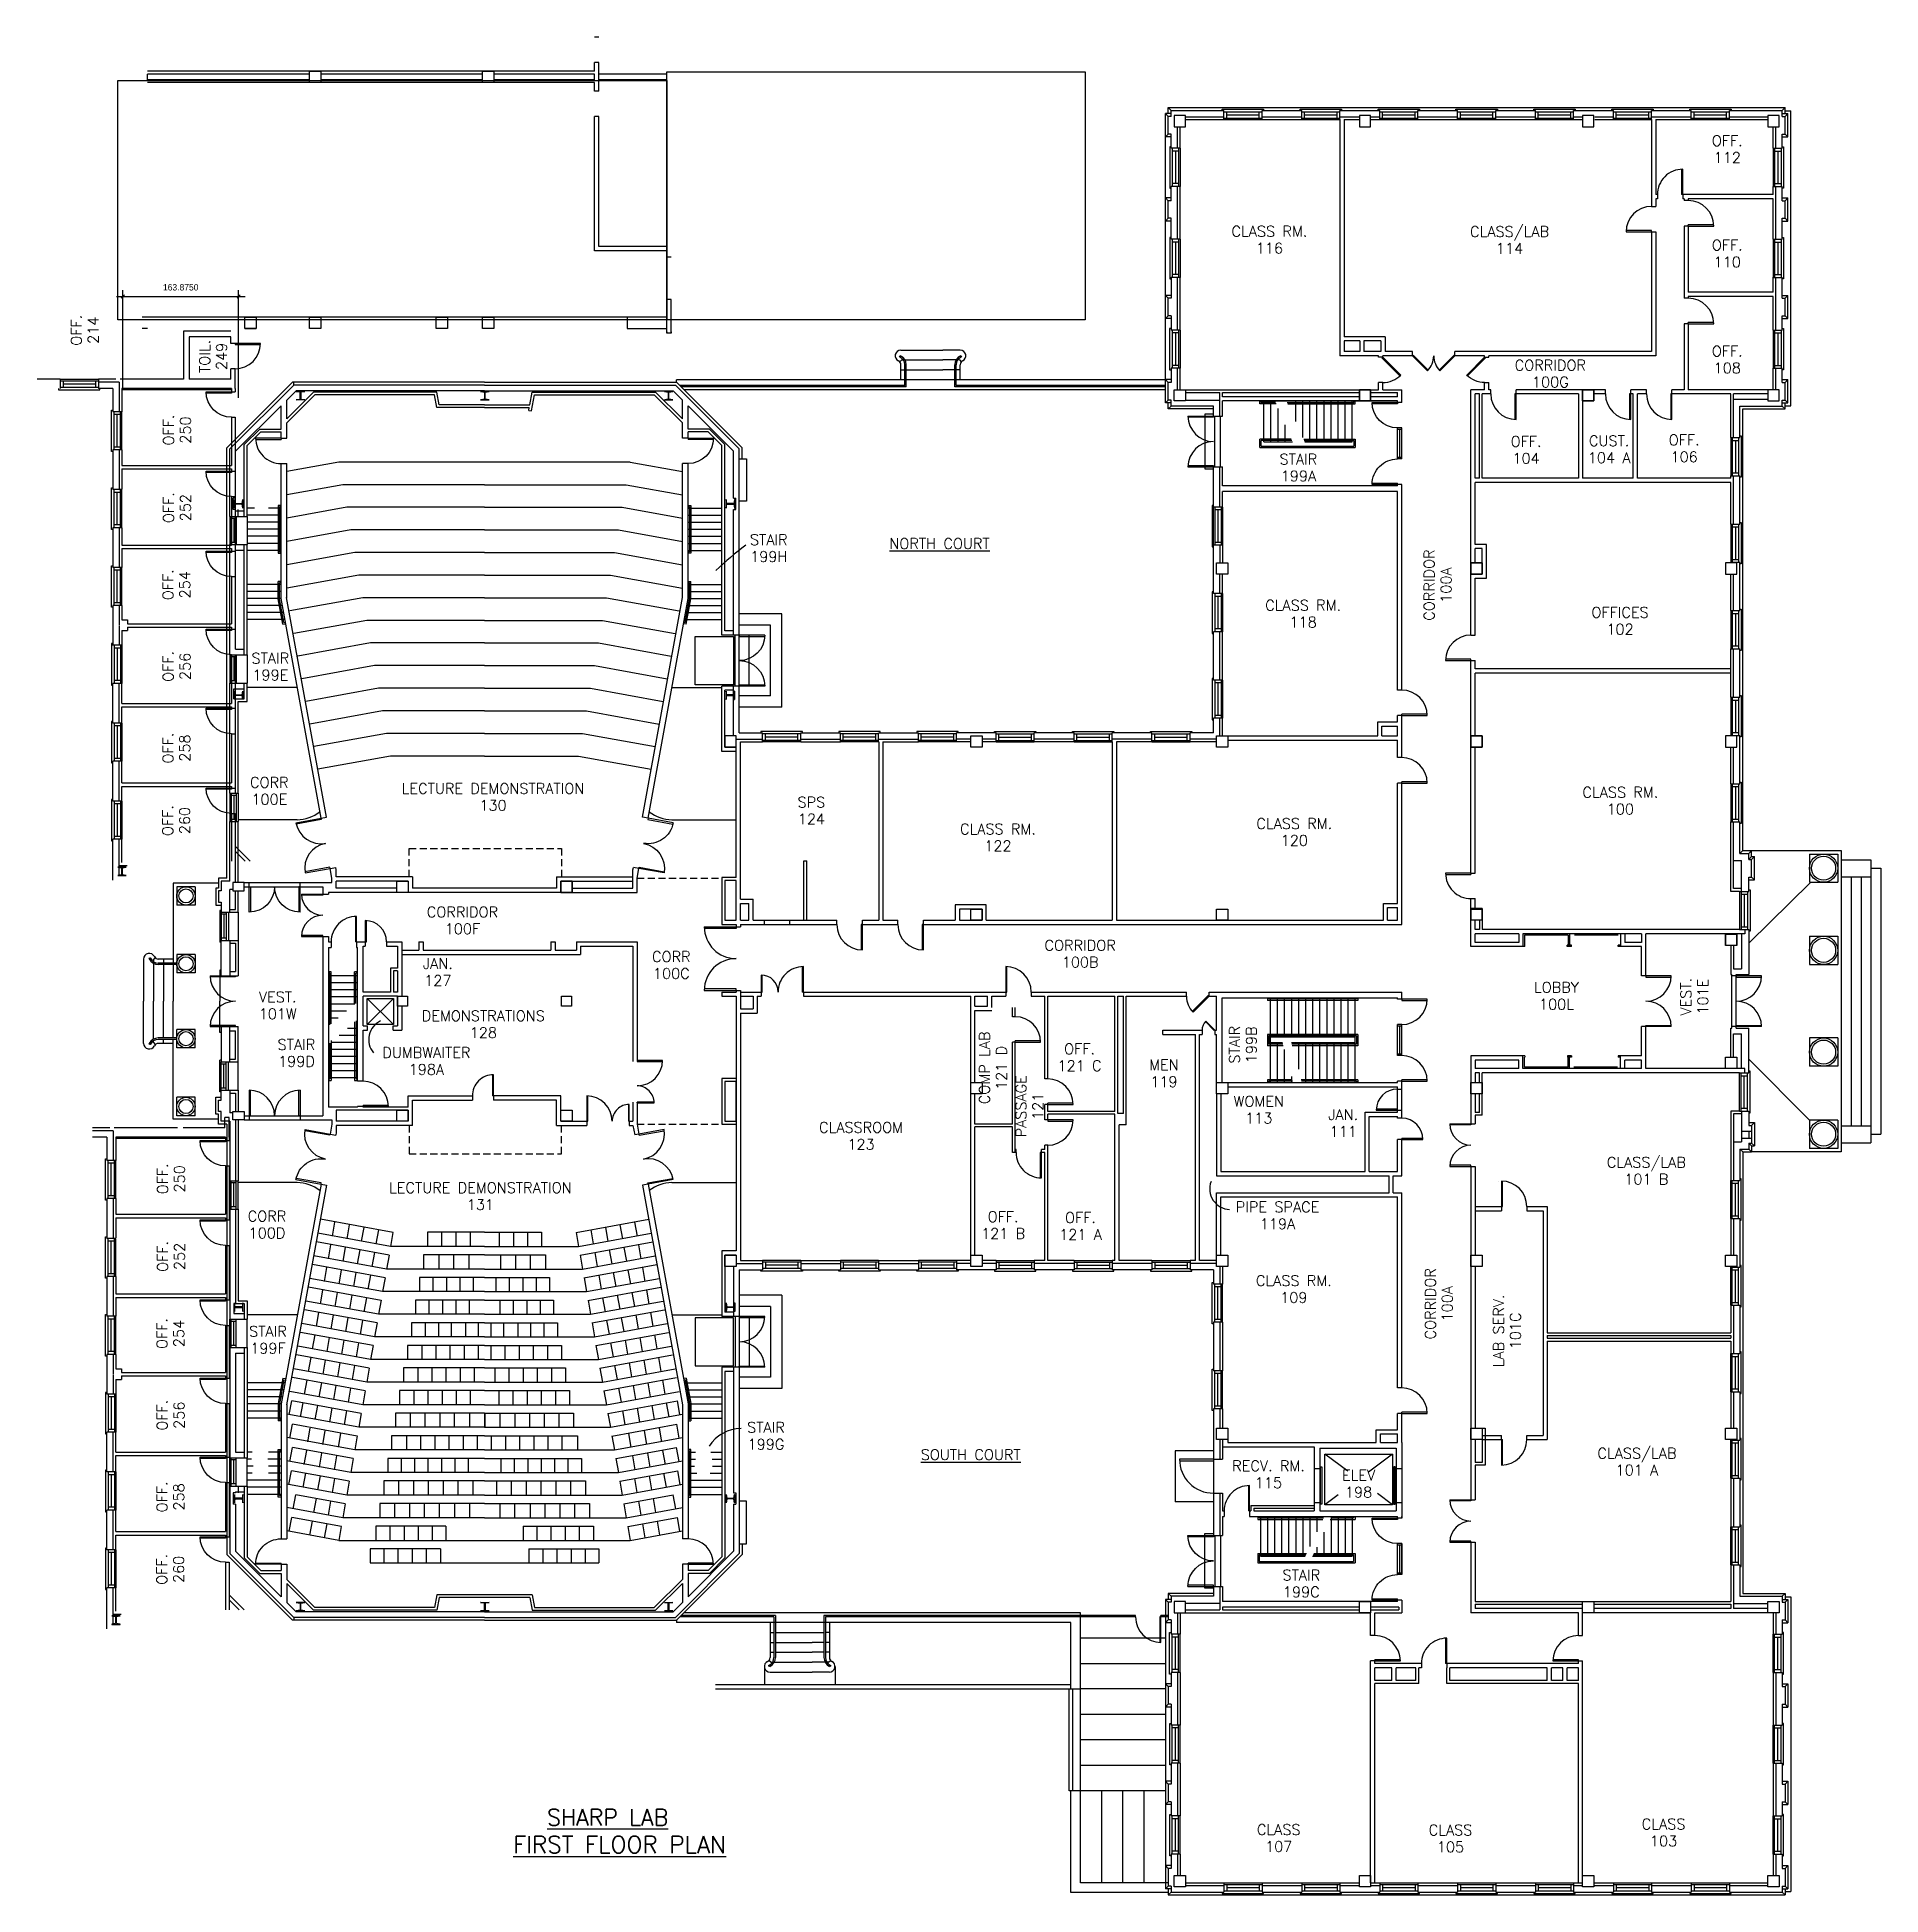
# Model space of a CAD drawing. Extents: x 225 to 2834, y 93 to 2722.
import ezdxf
from ezdxf.enums import TextEntityAlignment as Align

# ---------------------------------------------------------------- set-up
doc = ezdxf.new("R2010")
doc.units = 0
doc.header["$LTSCALE"] = 40
doc.header["$MEASUREMENT"] = 0
doc.linetypes.add('HIDDEN', pattern=[0.375, 0.25, -0.125])
doc.layers.get('0').update_dxf_attribs({"linetype": 'CONTINUOUS'})
doc.layers.get('Defpoints').update_dxf_attribs({"linetype": 'CONTINUOUS'})
for name, color, linetype in [('A-AREA-IDEN', 3, 'CONTINUOUS'), ('A-DOOR', 7, 'CONTINUOUS'), ('A-FLOR-IDEN', 7, 'CONTINUOUS'), ('A-FLOR-STRS', 7, 'CONTINUOUS'), ('A-GLAZ', 2, 'CONTINUOUS'), ('A-STRS-RAIL', 7, 'CONTINUOUS'), ('A-WALL', 7, 'CONTINUOUS'), ('S-COLS', 3, 'CONTINUOUS')]:
    doc.layers.add(name, color=color, linetype=linetype)
doc.styles.add('SIMPLEX', font='simplex', dxfattribs={"height": 23})
doc.dimstyles.get("Standard").update_dxf_attribs({"dimtxt": 0.18, "dimasz": 0.18, "dimexe": 0.18, "dimexo": 0.0625, "dimgap": 0.09, "dimtad": 0, "dimtih": 1, "dimtoh": 1, "dimdec": 4, "dimzin": 0, "dimdsep": 46, "dimtxsty": 'Standard', "dimcen": 0.09, "dimadec": 0, "dimazin": 0, "dimtfac": 1, "dimtdec": 4, "dimtofl": 0, "dimtmove": 0, "dimatfit": 3, "dimfxl": 0, "dimtolj": 1, "dimtzin": 0, "dimarcsym": 0})

msp = doc.modelspace()

# ---------------------------------------------------------------- texts
at = {"layer": 'A-AREA-IDEN', "style": 'SIMPLEX'}
for s, p in [('%%UNORTH COURT', (1430.75523, 1998.17596)), ('%%USOUTH COURT', (1475.18971, 708.68234))]:
    msp.add_text(s, height=15, dxfattribs=at).set_placement(p)
at = {"layer": 'A-FLOR-IDEN', "style": 'SIMPLEX'}
for s, height, p in [('%%uSHARP LAB', 23, (946.28978, 191.39311)), ('%%uFIRST FLOOR PLAN', 24, (898.3133, 152.41601))]:
    msp.add_text(s, height=height, dxfattribs=at).set_placement(p)

# ---------------------------------------------------------------- blocks, each defined once
blk = doc.blocks.new('Q')
at = {"layer": 'A-STRS-RAIL', "style": 'SIMPLEX'}
for tag, p in [('ROOM', (2, 4)), ('NUMBER', (2, -15.1))]:
    blk.add_attdef(tag, text='', height=12, dxfattribs=at).set_placement(p, align=Align.CENTER)
blk = doc.blocks.new('AD04A', base_point=(489.664, 570.31))
for p, q in [((488.664, 571.31), (488.664, 570.31)), ((488.713, 570.31), (488.713, 571.309)), ((490.616, 570.31), (490.616, 571.309)), ((490.664, 571.31), (490.664, 570.31)), ((488.664, 570.31), (488.713, 570.31)), ((490.664, 570.31), (490.616, 570.31))]:
    blk.add_line(p, q)
for centre, start, end in [((488.664, 570.31), 0, 90), ((490.664, 570.31), 90, 180)]:
    blk.add_arc(centre, 1, start, end)
blk = doc.blocks.new('AD05A', base_point=(203.035, 424.492))
for p, q in [((203.035, 424.492), (203.084, 424.492)), ((203.035, 424.492), (203.035, 423.492)), ((203.084, 423.493), (203.084, 424.492))]:
    blk.add_line(p, q)
blk.add_arc((203.035, 424.492), 1, 270, 0)
blk = doc.blocks.new('WDO')
at = {"layer": 'A-GLAZ'}
for p, q in [((2681.4, 408.1), (2681.4, 462.1)), ((2683.6, 408.1), (2683.6, 462.1)), ((2683.6, 458.1), (2692.6, 458.1)), ((2688.1, 412.1), (2688.1, 458.1)), ((2692.6, 408.1), (2692.6, 462.1)), ((2696.3, 464.4), (2694.4, 464.4)), ((2696.3, 405.8), (2696.3, 464.4)), ((2683.6, 412.1), (2692.6, 412.1)), ((2694.4, 405.8), (2696.3, 405.8))]:
    blk.add_line(p, q, dxfattribs=at)
at = {"layer": 'A-WALL'}
for p, q in [((2681.4, 462.1), (2694.4, 462.1)), ((2681.4, 408.1), (2694.4, 408.1))]:
    blk.add_line(p, q, dxfattribs=at)
blk = doc.blocks.new('AD03A', base_point=(6.133, 5.024))
for p, q in [((6.133, 6.024), (6.133, 5.024)), ((6.182, 5.024), (6.182, 6.022)), ((6.133, 5.024), (6.182, 5.024))]:
    blk.add_line(p, q)
blk.add_arc((6.133, 5.024), 1, 0, 90)
blk = doc.blocks.new('AD03B', base_point=(489.664, 570.31))
for p, q in [((490.371, 571.017), (489.664, 570.31)), ((489.699, 570.276), (490.405, 570.982)), ((489.664, 570.31), (489.699, 570.276))]:
    blk.add_line(p, q)
blk.add_arc((489.664, 570.31), 1, 0, 45)
blk = doc.blocks.new('AD05B', base_point=(489.66, 570.31))
for p, q in [((489.66, 570.31), (489.7, 570.34)), ((490.37, 569.6), (489.66, 570.31)), ((489.7, 570.34), (490.4, 569.64))]:
    blk.add_line(p, q)
blk.add_arc((489.66, 570.31), 1, 315, 0)
blk = doc.blocks.new('AD04B', base_point=(489.664, 570.31))
for p, q in [((489.371, 571.017), (488.664, 570.31)), ((488.699, 570.276), (489.405, 570.982)), ((489.924, 570.982), (490.63, 570.276)), ((490.664, 570.31), (489.957, 571.017)), ((488.664, 570.31), (488.699, 570.276)), ((490.63, 570.276), (490.664, 570.31))]:
    blk.add_line(p, q)
for centre, start, end in [((488.664, 570.31), 0, 45), ((490.664, 570.31), 135, 180)]:
    blk.add_arc(centre, 1, start, end)
blk = doc.blocks.new('*D9')
at = {"color": 0, "lineweight": -2}
for p, q in [((337, 2355.2), (518.9, 2355.2)), ((343.7, 2353), (348.2, 2357.5)), ((346, 2223), (346, 2364.2)), ((507.6, 2353), (512.1, 2357.5)), ((509.9, 2212.1), (509.9, 2364.2))]:
    blk.add_line(p, q, dxfattribs=at)
at = {"layer": 'Defpoints', "color": 0}
for p in [(509.9, 2355.2), (346, 2217), (509.9, 2206.1)]:
    blk.add_point(p, dxfattribs=at)
at = {"color": 0, "insert": (427.9, 2368.3), "char_height": 9, "attachment_point": 5}
blk.add_mtext('\\A1;163.8750', dxfattribs=at)

# ---------------------------------------------------------------- dimensions: what is measured, and where the dimension line sits
dim = msp.add_linear_dim(base=(509.88854, 2355.20819), p1=(345.98362, 2217.00681), p2=(509.88854, 2206.09618), dimstyle='Standard', override={"dimscale": 96, "dimtxt": 0.09375, "dimasz": 0.09375, "dimexe": 0.09375, "dimtad": 1, "dimtih": 0, "dimtoh": 0, "dimrnd": 0.125, "dimzin": 1, "dimtsz": 0.0234, "dimdle": 0.09375})
dim.commit()
dim.dimension.update_dxf_attribs({"geometry": '*D9', "text_midpoint": (427.93608, 2368.34819)})

# ---------------------------------------------------------------- linework, layer by layer
for points in [[(338.87911, 2661.18895), (1115.85783, 2661.18895), (1115.85783, 2322.53934), (338.87911, 2322.53934)], [(1115.85783, 2673.50348), (1707.84161, 2673.50348), (1707.84161, 2322.53934), (1115.85783, 2322.53934)]]:
    msp.add_lwpolyline(points, close=True)
at = {"layer": 'A-AREA-IDEN'}
for centre, radius, start, end in [((1495.37712, 1643.96855), 448.14253, 126.67594069, 133.77275202), ((723.24349, 1303.59597), 29.32209, 115.18001603, 219.75206161), ((1913.52824, 1092.43996), 29.38639, 159.69854064, 267.70408897), ((1221.12158, 699.33463), 53.81703, 90.26287279, 147.8256482)]:
    msp.add_arc(centre, radius, start, end, dxfattribs=at)
at = {"layer": 'A-DOOR', "color": 7}
for p, q in [((2149.89123, 2125.46574), (2149.89123, 2169.31192)), ((2155.89123, 2125.46574), (2155.89123, 2169.31192)), ((2149.89123, 1280.96574), (2149.89123, 1324.81192)), ((2155.89123, 1280.96574), (2155.89123, 1324.81192)), ((2149.89123, 546.46574), (2149.89123, 590.31192)), ((2155.89123, 546.46574), (2155.89123, 590.31192))]:
    msp.add_line(p, q, dxfattribs=at)
at = {"layer": 'A-DOOR'}
for p, q in [((2155.89123, 2169.31192), (2149.89123, 2169.31192)), ((2155.89123, 2167.31192), (2149.89123, 2167.31192)), ((2152.89123, 2167.31192), (2152.89123, 2127.46574)), ((2155.89123, 2127.46574), (2149.89123, 2127.46574)), ((2155.89123, 2125.46574), (2149.89123, 2125.46574)), ((1156, 1805.93148), (1156, 1873.93148)), ((1156, 1873.93148), (1210, 1873.93148)), ((1210, 1873.93148), (1210, 1805.93148)), ((1212.34362, 1804.01162), (1212.34362, 1876.01162)), ((1218.39123, 1804.01162), (1218.39123, 1876.01162)), ((1210, 1805.93148), (1156, 1805.93148)), ((2155.89123, 1324.81192), (2149.89123, 1324.81192)), ((2155.89123, 1322.81192), (2149.89123, 1322.81192)), ((2152.89123, 1322.81192), (2152.89123, 1282.96574)), ((2155.89123, 1282.96574), (2149.89123, 1282.96574)), ((2155.89123, 1280.96574), (2149.89123, 1280.96574)), ((1156, 910), (1156, 842)), ((1210, 910), (1156, 910)), ((1210, 842), (1210, 910)), ((1212.34362, 911.91986), (1212.34362, 839.91986)), ((1218.39123, 911.91986), (1218.39123, 839.91986)), ((1156, 842), (1210, 842)), ((2041, 646), (2041, 699)), ((2041, 699), (2043, 699)), ((2043, 699), (2043, 646)), ((2144.78246, 699), (2144.78246, 646)), ((2146.78246, 699), (2144.78246, 699)), ((2146.78246, 646), (2146.78246, 699)), ((2043, 646), (2041, 646)), ((2144.78246, 646), (2146.78246, 646)), ((2155.89123, 590.31192), (2149.89123, 590.31192)), ((2155.89123, 588.31192), (2149.89123, 588.31192)), ((2152.89123, 588.31192), (2152.89123, 548.46574)), ((2155.89123, 548.46574), (2149.89123, 548.46574)), ((2155.89123, 546.46574), (2149.89123, 546.46574))]:
    msp.add_line(p, q, dxfattribs=at)
at = {"layer": 'A-FLOR-STRS'}
for p, q in [((1448.2115, 2265.46574), (1445.43028, 2262.89191)), ((1447.02663, 2279.46574), (1506.66856, 2279.46574)), ((1448.2115, 2265.46574), (1506.66856, 2265.46574)), ((1448.2115, 2265.46574), (1450.63781, 2265.46574)), ((1531.0122, 2279.46574), (1506.66856, 2279.46574)), ((1529.82733, 2265.46574), (1506.66856, 2265.46574)), ((1529.82733, 2265.46574), (1527.40102, 2265.46574)), ((1529.82733, 2265.46574), (1532.60855, 2262.89191)), ((1447.02663, 2237.46574), (1447.02663, 2258.81663)), ((1447.02663, 2251.46574), (1452.64835, 2251.46574)), ((1454.64835, 2251.46574), (1506.66856, 2251.46574)), ((1523.39048, 2251.46574), (1506.66856, 2251.46574)), ((1531.0122, 2251.46574), (1525.39048, 2251.46574)), ((1531.0122, 2237.46574), (1531.0122, 2258.81663)), ((1960.84553, 2149.46574), (1960.84553, 2207.46574)), ((1970.84553, 2149.46574), (1970.84553, 2207.46574)), ((1980.84553, 2149.46574), (1980.84553, 2196.80816)), ((2005.89123, 2178.21558), (2005.89123, 2207.46574)), ((2015.89123, 2155.57102), (2015.89123, 2207.46574)), ((2025.89123, 2149.46574), (2025.89123, 2207.46574)), ((2035.89123, 2149.46574), (2035.89123, 2207.46574)), ((2045.89123, 2149.46574), (2045.89123, 2207.46574)), ((2055.89123, 2149.46574), (2055.89123, 2207.46574)), ((2065.89123, 2149.46574), (2065.89123, 2207.46574)), ((2075.89123, 2149.46574), (2075.89123, 2207.46574)), ((2085.89123, 2149.46574), (2085.89123, 2207.46574)), ((1990.84553, 2149.46574), (1990.84553, 2173.6102)), ((1960.84553, 2149.46574), (2001.18506, 2149.46574)), ((2018.58737, 2149.46574), (2085.89123, 2149.46574)), ((532.25856, 2055.96574), (521.89123, 2055.96574)), ((569.89123, 2055.96574), (552.00586, 2055.96574)), ((1145.89123, 2055.96574), (1193.89123, 2055.96574)), ((569.89123, 2045.96574), (521.89123, 2045.96574)), ((569.89123, 2035.96574), (521.89123, 2035.96574)), ((569.89123, 2025.96574), (521.89123, 2025.96574)), ((1145.89123, 2045.96574), (1193.89123, 2045.96574)), ((1145.89123, 2035.96574), (1193.89123, 2035.96574)), ((1145.89123, 2025.96574), (1193.89123, 2025.96574)), ((569.89123, 2015.96574), (521.89123, 2015.96574)), ((569.89123, 2005.96574), (521.89123, 2005.96574)), ((1145.89123, 2015.96574), (1193.89123, 2015.96574)), ((1145.89123, 2005.96574), (1193.89123, 2005.96574)), ((569.89123, 1995.96574), (521.89123, 1995.96574)), ((1145.89123, 1995.96574), (1193.89123, 1995.96574)), ((569.89123, 1947.96574), (521.89123, 1947.96574)), ((1145.89123, 1947.96574), (1193.89123, 1947.96574)), ((569.89123, 1937.96574), (521.89123, 1937.96574)), ((569.89123, 1927.96574), (521.89123, 1927.96574)), ((1145.89123, 1937.96574), (1193.89123, 1937.96574)), ((1145.89123, 1927.96574), (1193.89123, 1927.96574)), ((571.70941, 1917.96574), (521.89123, 1917.96574)), ((573.52759, 1907.96574), (521.89123, 1907.96574)), ((575.34577, 1897.96574), (521.89123, 1897.96574)), ((1140.43668, 1897.96574), (1193.89123, 1897.96574)), ((1142.25487, 1907.96574), (1193.89123, 1907.96574)), ((1144.07305, 1917.96574), (1193.89123, 1917.96574)), ((1278.39123, 1906.01162), (1218.39123, 1906.01162)), ((1278.39123, 1774.01162), (1278.39123, 1906.01162)), ((1262.39123, 1890.01162), (1218.39123, 1890.01162)), ((1232.39123, 1876.01162), (1218.39123, 1876.01162)), ((1232.39123, 1804.01162), (1232.39123, 1876.01162)), ((1262.39123, 1790.01162), (1262.39123, 1890.01162)), ((592.80032, 1801.96574), (521.89123, 1801.96574)), ((1122.98214, 1801.96574), (1193.89123, 1801.96574)), ((1232.39123, 1804.01162), (1218.39123, 1804.01162)), ((1262.39123, 1790.01162), (1218.39123, 1790.01162)), ((1278.39123, 1774.01162), (1218.39123, 1774.01162)), ((592.80032, 1614.55709), (509.39123, 1614.55709)), ((1122.98214, 1614.55709), (1213.89123, 1614.55709)), ((375.39123, 1417.60767), (375.39123, 1357.96574)), ((389.39123, 1411.66567), (389.39123, 1357.96574)), ((417.39123, 1417.60767), (396.04034, 1417.60767)), ((403.39123, 1417.60767), (403.39123, 1411.98595)), ((403.39123, 1409.98595), (403.39123, 1357.96574)), ((640.74162, 1399.45766), (636.89123, 1399.45766)), ((638.74162, 1397.45766), (636.89123, 1397.45766)), ((677.89123, 1393.96574), (636.89123, 1393.96574)), ((677.89123, 1383.96574), (636.89123, 1383.96574)), ((677.89123, 1373.96574), (636.89123, 1373.96574)), ((375.39123, 1298.32381), (375.39123, 1357.96574)), ((389.39123, 1304.2658), (389.39123, 1357.96574)), ((403.39123, 1305.94552), (403.39123, 1357.96574)), ((677.89123, 1363.96574), (636.89123, 1363.96574)), ((674.2932, 1353.96574), (636.89123, 1353.96574)), ((662.61416, 1343.96574), (636.89123, 1343.96574)), ((1969.69493, 1362.96574), (1969.69493, 1242.96574)), ((1979.69493, 1362.96574), (1979.69493, 1306.96574)), ((1989.69493, 1362.96574), (1989.69493, 1306.96574)), ((1999.69493, 1362.96574), (1999.69493, 1306.96574)), ((2009.69493, 1362.96574), (2009.69493, 1306.96574)), ((2019.69493, 1362.96574), (2019.69493, 1306.96574)), ((2029.69493, 1362.96574), (2029.69493, 1306.96574)), ((2039.69493, 1362.96574), (2039.69493, 1306.96574)), ((2049.69493, 1362.96574), (2049.69493, 1306.96574)), ((2059.69493, 1362.96574), (2059.69493, 1306.96574)), ((2069.69493, 1362.96574), (2069.69493, 1306.96574)), ((2079.69493, 1362.96574), (2079.69493, 1306.96574)), ((2089.69493, 1362.96574), (2089.69493, 1242.96574)), ((650.93512, 1333.96574), (636.89123, 1333.96574)), ((663.84734, 1319.96574), (677.89123, 1319.96574)), ((417.39123, 1298.32381), (396.04034, 1298.32381)), ((403.39123, 1298.32381), (403.39123, 1303.94552)), ((636.89123, 1296.88498), (636.89123, 1207.96574)), ((636.89123, 1289.96574), (677.89123, 1289.96574)), ((640.48926, 1299.96574), (677.89123, 1299.96574)), ((652.1683, 1309.96574), (677.89123, 1309.96574)), ((2089.69493, 1306.96574), (1969.69493, 1306.96574)), ((1979.69493, 1298.96574), (1979.69493, 1242.96574)), ((1989.69493, 1289.4057), (1989.69493, 1242.96574)), ((2009.69493, 1298.96574), (2009.69493, 1261.63745)), ((2019.69493, 1298.96574), (2019.69493, 1242.96574)), ((2029.69493, 1298.96574), (2029.69493, 1242.96574)), ((2039.69493, 1298.96574), (2039.69493, 1242.96574)), ((2049.69493, 1298.96574), (2049.69493, 1242.96574)), ((2059.69493, 1298.96574), (2059.69493, 1242.96574)), ((2069.69493, 1298.96574), (2069.69493, 1242.96574)), ((2079.69493, 1298.96574), (2079.69493, 1242.96574)), ((636.89123, 1279.96574), (677.89123, 1279.96574)), ((636.89123, 1269.96574), (677.89123, 1269.96574)), ((636.89123, 1259.96574), (677.89123, 1259.96574)), ((636.89123, 1249.96574), (677.89123, 1249.96574)), ((1999.69493, 1251.30268), (1999.69493, 1242.96574)), ((592.80032, 1101.37439), (509.39123, 1101.37439)), ((1122.98214, 1101.37439), (1213.89123, 1101.37439)), ((1278.39123, 941.91986), (1218.39123, 941.91986)), ((1262.39123, 925.91986), (1218.39123, 925.91986)), ((1262.39123, 925.91986), (1262.39123, 825.91986)), ((1278.39123, 941.91986), (1278.39123, 809.91986)), ((592.80032, 913.96574), (521.89123, 913.96574)), ((1122.98214, 913.96574), (1193.89123, 913.96574)), ((1232.39123, 911.91986), (1218.39123, 911.91986)), ((1232.39123, 911.91986), (1232.39123, 839.91986)), ((575.34577, 817.96574), (521.89123, 817.96574)), ((1140.43668, 817.96574), (1193.89123, 817.96574)), ((1232.39123, 839.91986), (1218.39123, 839.91986)), ((1262.39123, 825.91986), (1218.39123, 825.91986)), ((573.52759, 807.96574), (521.89123, 807.96574)), ((571.70941, 797.96574), (521.89123, 797.96574)), ((1142.25487, 807.96574), (1193.89123, 807.96574)), ((1144.07305, 797.96574), (1193.89123, 797.96574)), ((1278.39123, 809.91986), (1218.39123, 809.91986)), ((569.89123, 787.96574), (521.89123, 787.96574)), ((569.89123, 777.96574), (521.89123, 777.96574)), ((569.89123, 767.96574), (521.89123, 767.96574)), ((1145.89123, 787.96574), (1193.89123, 787.96574)), ((1145.89123, 777.96574), (1193.89123, 777.96574)), ((1145.89123, 767.96574), (1193.89123, 767.96574)), ((528.80278, 719.96574), (521.89123, 719.96574)), ((527.93884, 709.96574), (521.89123, 709.96574)), ((569.89123, 709.96574), (551.14192, 709.96574)), ((569.89123, 719.96574), (552.00586, 719.96574)), ((1145.89123, 719.96574), (1156.64347, 719.96574)), ((1145.89123, 709.96574), (1156.64347, 709.96574)), ((1178.11866, 719.96574), (1193.89123, 719.96574)), ((1179.84655, 709.96574), (1193.89123, 709.96574)), ((530.53067, 699.96574), (521.89123, 699.96574)), ((528.80278, 689.96574), (521.89123, 689.96574)), ((569.89123, 699.96574), (552.00586, 699.96574)), ((569.89123, 689.96574), (552.00586, 689.96574)), ((1145.89123, 699.96574), (1154.91558, 699.96574)), ((1145.89123, 689.96574), (1158.37136, 689.96574)), ((1177.25472, 689.96574), (1193.89123, 689.96574)), ((1180.71049, 699.96574), (1193.89123, 699.96574)), ((569.89123, 679.96574), (521.89123, 679.96574)), ((569.89123, 669.96574), (521.89123, 669.96574)), ((569.89123, 659.96574), (521.89123, 659.96574)), ((1145.89123, 679.96574), (1193.89123, 679.96574)), ((1145.89123, 669.96574), (1193.89123, 669.96574)), ((1145.89123, 659.96574), (1193.89123, 659.96574)), ((1955.84069, 628.46574), (1955.84069, 572.46574)), ((1965.84069, 628.46574), (1965.84069, 572.46574)), ((1975.84069, 628.46574), (1975.84069, 572.46574)), ((1985.84069, 628.46574), (1985.84069, 572.46574)), ((1995.84069, 628.46574), (1995.84069, 572.46574)), ((2005.84069, 628.46574), (2005.84069, 572.46574)), ((2015.84069, 628.46574), (2015.84069, 572.46574)), ((2025.84069, 628.46574), (2025.84069, 586.21605)), ((2035.84069, 628.46574), (2035.84069, 607.18036)), ((2045.84069, 628.46574), (2045.84069, 628.14467)), ((2045.84069, 606.41027), (2045.84069, 572.46574)), ((2055.84069, 628.46574), (2055.84069, 572.46574)), ((2065.84069, 628.46574), (2065.84069, 572.46574)), ((2075.84069, 628.46574), (2075.84069, 572.46574)), ((2085.84069, 628.46574), (2085.84069, 572.46574)), ((2035.84069, 585.44596), (2035.84069, 572.46574)), ((1955.84069, 572.46574), (2019.28178, 572.46574)), ((2029.64911, 572.46574), (2085.84069, 572.46574)), ((1261.89123, 478.46574), (1261.89123, 429.11485)), ((1345.8768, 478.46574), (1345.8768, 429.11485)), ((1261.89123, 464.46574), (1267.51295, 464.46574)), ((1261.89123, 450.46574), (1267.51295, 450.46574)), ((1345.8768, 464.46574), (1340.25508, 464.46574)), ((1345.8768, 450.46574), (1340.25508, 450.46574)), ((1263.07609, 422.46574), (1260.29487, 425.03957)), ((1261.89123, 436.46574), (1267.51295, 436.46574)), ((1263.07609, 422.46574), (1321.53316, 422.46574)), ((1263.07609, 422.46574), (1265.50241, 422.46574)), ((1269.51295, 436.46574), (1321.53316, 436.46574)), ((1338.25508, 436.46574), (1321.53316, 436.46574)), ((1344.69193, 422.46574), (1321.53316, 422.46574)), ((1345.8768, 436.46574), (1340.25508, 436.46574)), ((1344.69193, 422.46574), (1342.26562, 422.46574)), ((1344.69193, 422.46574), (1347.47315, 425.03957)), ((1261.89123, 408.46574), (1321.53316, 408.46574)), ((1345.8768, 408.46574), (1321.53316, 408.46574))]:
    msp.add_line(p, q, dxfattribs=at)
at = {"layer": 'A-FLOR-STRS', "color": 7}
msp.add_line((2089.69493, 1298.96574), (1999.89825, 1298.96574), dxfattribs=at)
at = {"layer": 'A-FLOR-STRS'}
for centre, radius, start, end in [((1447.02663, 2271.46574), 8, 90, 244.62306647), ((1441.02663, 2258.81663), 6, 0, 64.62306647), ((1531.0122, 2271.46574), 8, 295.37693353, 90), ((1537.0122, 2258.81663), 6, 115.37693353, 180), ((590.00189, 1673.1909), 58.70056, 272.73249741, 306.36633239), ((1125.78057, 1673.1909), 58.70056, 233.63366761, 267.26750259), ((1125.78057, 1673.1909), 58.70056, 233.63366761, 267.26750259), ((383.39123, 1417.60767), 8, 25.37693353, 180), ((383.39123, 1298.32381), 8, 180, 334.62306647), ((590.00189, 1042.74057), 58.70056, 53.63366761, 87.26750259), ((1125.78057, 1042.74057), 58.70056, 92.73249741, 126.36633239), ((1261.89123, 416.46574), 8, 115.37693353, 270), ((1255.89123, 429.11485), 6, 295.37693353, 360), ((1351.8768, 429.11485), 6, 180, 244.62306647), ((1345.8768, 416.46574), 8, 270, 64.62306647)]:
    msp.add_arc(centre, radius, start, end, dxfattribs=at)
at = {"layer": 'A-GLAZ'}
for p, q in [((1827.4404, 2310.16322), (1827.4404, 2251.51246)), ((1829.39123, 2310.16322), (1827.4404, 2310.16322)), ((1831.15995, 2307.84074), (1831.15995, 2253.84074)), ((1840.15995, 2303.84074), (1831.15995, 2303.84074)), ((1835.65995, 2303.84074), (1835.65995, 2257.84074)), ((1840.15995, 2307.84074), (1840.15995, 2253.84074)), ((1842.39123, 2307.84074), (1842.39123, 2253.84074)), ((2681.39123, 2307.84074), (2681.39123, 2253.84074)), ((2683.62251, 2307.84074), (2683.62251, 2253.84074)), ((2683.62251, 2303.84074), (2692.62251, 2303.84074)), ((2688.12251, 2303.84074), (2688.12251, 2257.84074)), ((2692.62251, 2307.84074), (2692.62251, 2253.84074)), ((2694.39123, 2310.16322), (2696.34206, 2310.16322)), ((2696.34206, 2310.16322), (2696.34206, 2251.51246)), ((1827.4404, 2251.51246), (1829.39123, 2251.51246)), ((1840.15995, 2257.84074), (1831.15995, 2257.84074)), ((2683.62251, 2257.84074), (2692.62251, 2257.84074)), ((2696.34206, 2251.51246), (2694.39123, 2251.51246)), ((497.39123, 2044.17057), (497.39123, 2004.17057)), ((499.39123, 2044.17057), (499.39123, 2004.17057)), ((506.39123, 2041.17057), (499.39123, 2041.17057)), ((502.89123, 2041.17057), (502.89123, 2007.17057)), ((506.39123, 2044.17057), (506.39123, 2004.17057)), ((521.89123, 2044.17057), (521.89123, 2004.17057)), ((506.39123, 2007.17057), (499.39123, 2007.17057)), ((497.39123, 1848.17057), (497.39123, 1808.17057)), ((499.39123, 1848.17057), (499.39123, 1808.17057)), ((506.39123, 1845.17057), (499.39123, 1845.17057)), ((502.89123, 1845.17057), (502.89123, 1811.17057)), ((506.39123, 1848.17057), (506.39123, 1808.17057)), ((521.89123, 1848.17057), (521.89123, 1808.17057)), ((506.39123, 1811.17057), (499.39123, 1811.17057)), ((497.39123, 1652.17057), (497.39123, 1612.17057)), ((499.39123, 1652.17057), (499.39123, 1612.17057)), ((506.39123, 1649.17057), (499.39123, 1649.17057)), ((502.89123, 1649.17057), (502.89123, 1615.17057)), ((506.39123, 1652.17057), (506.39123, 1612.17057)), ((509.39123, 1652.17057), (509.39123, 1612.17057)), ((506.39123, 1615.17057), (499.39123, 1615.17057)), ((483.39123, 1486.29763), (483.39123, 1441.63385)), ((485.39123, 1486.29763), (483.39123, 1486.29763)), ((485.39123, 1483.96574), (485.39123, 1443.96574)), ((492.39123, 1480.96574), (485.39123, 1480.96574)), ((488.89123, 1480.96574), (488.89123, 1446.96574)), ((492.39123, 1483.96574), (492.39123, 1443.96574)), ((495.39123, 1483.96574), (495.39123, 1443.96574)), ((509.39123, 1483.96574), (509.39123, 1443.96574)), ((492.39123, 1446.96574), (485.39123, 1446.96574)), ((485.39123, 1441.63385), (483.39123, 1441.63385)), ((483.39123, 1229.63385), (483.39123, 1274.29763)), ((485.39123, 1274.29763), (483.39123, 1274.29763)), ((485.39123, 1231.96574), (485.39123, 1271.96574)), ((492.39123, 1268.96574), (485.39123, 1268.96574)), ((488.89123, 1234.96574), (488.89123, 1268.96574)), ((492.39123, 1231.96574), (492.39123, 1271.96574)), ((495.39123, 1231.96574), (495.39123, 1271.96574)), ((509.39123, 1231.96574), (509.39123, 1271.96574)), ((485.39123, 1229.63385), (483.39123, 1229.63385)), ((492.39123, 1234.96574), (485.39123, 1234.96574)), ((497.39123, 1063.7609), (497.39123, 1103.7609)), ((499.39123, 1063.7609), (499.39123, 1103.7609)), ((506.39123, 1100.7609), (499.39123, 1100.7609)), ((502.89123, 1066.7609), (502.89123, 1100.7609)), ((506.39123, 1063.7609), (506.39123, 1103.7609)), ((509.39123, 1063.7609), (509.39123, 1103.7609)), ((506.39123, 1066.7609), (499.39123, 1066.7609)), ((497.39123, 867.7609), (497.39123, 907.7609)), ((499.39123, 867.7609), (499.39123, 907.7609)), ((506.39123, 904.7609), (499.39123, 904.7609)), ((502.89123, 870.7609), (502.89123, 904.7609)), ((506.39123, 867.7609), (506.39123, 907.7609)), ((521.89123, 867.7609), (521.89123, 907.7609)), ((506.39123, 870.7609), (499.39123, 870.7609)), ((497.39123, 671.7609), (497.39123, 711.7609)), ((499.39123, 671.7609), (499.39123, 711.7609)), ((506.39123, 671.7609), (506.39123, 711.7609)), ((521.89123, 671.7609), (521.89123, 711.7609)), ((506.39123, 708.7609), (499.39123, 708.7609)), ((502.89123, 674.7609), (502.89123, 708.7609)), ((506.39123, 674.7609), (499.39123, 674.7609)), ((1827.4404, 405.76825), (1827.4404, 464.41901)), ((1827.4404, 464.41901), (1829.39123, 464.41901)), ((1831.15995, 408.09074), (1831.15995, 462.09074)), ((1840.15995, 458.09074), (1831.15995, 458.09074)), ((1835.65995, 412.09074), (1835.65995, 458.09074)), ((1840.15995, 408.09074), (1840.15995, 462.09074)), ((1842.39123, 408.09074), (1842.39123, 462.09074)), ((2681.39123, 408.09074), (2681.39123, 462.09074)), ((2683.62251, 408.09074), (2683.62251, 462.09074)), ((2683.62251, 458.09074), (2692.62251, 458.09074)), ((2688.12251, 412.09074), (2688.12251, 458.09074)), ((2692.62251, 408.09074), (2692.62251, 462.09074)), ((2696.34206, 464.41901), (2694.39123, 464.41901)), ((2696.34206, 405.76825), (2696.34206, 464.41901)), ((1829.39123, 405.76825), (1827.4404, 405.76825)), ((1840.15995, 412.09074), (1831.15995, 412.09074)), ((2683.62251, 412.09074), (2692.62251, 412.09074)), ((2694.39123, 405.76825), (2696.34206, 405.76825))]:
    msp.add_line(p, q, dxfattribs=at)
at = {"layer": 'A-STRS-RAIL'}
for p, q in [((1452.64835, 2229.46574), (1452.64835, 2258.81663)), ((1454.64835, 2227.46574), (1454.64835, 2258.81662)), ((1523.39048, 2227.46574), (1523.39048, 2258.81662)), ((1525.39048, 2229.46574), (1525.39048, 2258.81663)), ((1954.98543, 2203.46574), (1954.98543, 2207.46574)), ((1977.97563, 2203.46574), (1954.98543, 2203.46574)), ((1956.98543, 2205.46574), (1956.98543, 2207.46574)), ((1977.11349, 2205.46574), (1956.98543, 2205.46574)), ((1993.85737, 2205.46574), (2087.89123, 2205.46574)), ((1994.74058, 2203.46574), (2089.89123, 2203.46574)), ((2087.89123, 2205.46574), (2087.89123, 2207.46574)), ((2089.89123, 2203.46574), (2089.89123, 2207.46574)), ((1999.52925, 2153.46574), (1954.98543, 2153.46574)), ((1954.98543, 2141.46574), (1954.98543, 2153.46574)), ((1954.98543, 2141.46574), (2089.89123, 2141.46574)), ((2000.3914, 2151.46574), (1956.98543, 2151.46574)), ((1956.98543, 2143.46574), (1956.98543, 2151.46574)), ((1956.98543, 2143.46574), (2087.89123, 2143.46574)), ((2017.20751, 2153.46574), (2089.89123, 2153.46574)), ((2017.70415, 2151.46574), (2087.89123, 2151.46574)), ((2087.89123, 2151.46574), (2087.89123, 2143.46574)), ((2089.89123, 2153.46574), (2089.89123, 2141.46574)), ((565.89123, 2059.73034), (565.89123, 1992.19202)), ((569.89123, 2059.73034), (565.89123, 2059.73034)), ((565.89123, 2057.73034), (565.89123, 1994.19202)), ((567.89123, 2057.73034), (567.89123, 1994.19202)), ((569.89123, 2057.73034), (567.89123, 2057.73034)), ((1145.89123, 2059.73034), (1149.89123, 2059.73034)), ((1145.89123, 2057.73034), (1147.89123, 2057.73034)), ((1147.89123, 2057.73034), (1147.89123, 1994.19202)), ((1149.89123, 2059.73034), (1149.89123, 1992.19202)), ((1149.89123, 2057.73034), (1149.89123, 1994.19202)), ((565.89123, 1992.19202), (569.89123, 1992.19202)), ((567.89123, 1994.19202), (569.89123, 1994.19202)), ((1147.89123, 1994.19202), (1145.89123, 1994.19202)), ((1149.89123, 1992.19202), (1145.89123, 1992.19202)), ((565.89123, 1927.96574), (565.89123, 1952.05584)), ((569.89123, 1952.05584), (565.89123, 1952.05584)), ((567.89123, 1927.96574), (567.89123, 1950.05584)), ((569.89123, 1950.05584), (567.89123, 1950.05584)), ((1145.89123, 1952.05584), (1149.89123, 1952.05584)), ((1145.89123, 1950.05584), (1147.89123, 1950.05584)), ((1147.89123, 1927.96574), (1147.89123, 1950.05584)), ((1149.89123, 1927.96574), (1149.89123, 1952.05584)), ((572.46527, 1891.44785), (565.95575, 1927.2502)), ((574.07523, 1893.77336), (567.92349, 1927.60797)), ((1141.70722, 1893.77336), (1147.85897, 1927.60797)), ((1143.31719, 1891.44785), (1149.82671, 1927.2502)), ((574.07523, 1893.77336), (576.04297, 1894.13113)), ((1141.70722, 1893.77336), (1139.73948, 1894.13113)), ((572.46527, 1891.44785), (576.40075, 1892.16339)), ((1143.31719, 1891.44785), (1139.38171, 1892.16339)), ((389.39123, 1416.42281), (391.96506, 1419.20402)), ((389.39123, 1416.42281), (389.39123, 1413.99649)), ((422.39123, 1411.98595), (396.04034, 1411.98595)), ((422.39123, 1409.98595), (396.04034, 1409.98595)), ((638.74162, 1324.34797), (638.74162, 1397.45766)), ((640.74162, 1326.06044), (640.74162, 1399.45766)), ((673.89123, 1355.33294), (673.89123, 1399.45766)), ((677.89123, 1399.45766), (673.89123, 1399.45766)), ((675.89123, 1354.67568), (675.89123, 1397.45766)), ((677.89123, 1397.45766), (675.89123, 1397.45766)), ((1965.69493, 1362.96574), (1965.69493, 1359.09649)), ((2093.69493, 1359.09649), (1965.69493, 1359.09649)), ((1967.69493, 1362.96574), (1967.69493, 1361.09649)), ((2091.69493, 1361.09649), (1967.69493, 1361.09649)), ((2091.69493, 1362.96574), (2091.69493, 1361.09649)), ((2093.69493, 1362.96574), (2093.69493, 1359.09649)), ((674.04084, 1328.69377), (674.04084, 1245.96574)), ((676.04084, 1330.40624), (676.04084, 1247.96574)), ((389.39123, 1299.50867), (389.39123, 1301.93498)), ((389.39123, 1299.50867), (391.96506, 1296.72745)), ((422.39123, 1305.94552), (396.04034, 1305.94552)), ((422.39123, 1303.94552), (396.04034, 1303.94552)), ((638.89123, 1298.59745), (638.89123, 1247.96574)), ((640.89123, 1300.30992), (640.89123, 1245.96574)), ((2093.69493, 1310.96574), (1965.69493, 1310.96574)), ((1965.69493, 1310.96574), (1965.69493, 1294.96574)), ((1988.23572, 1294.96574), (1965.69493, 1294.96574)), ((2091.69493, 1308.96574), (1967.69493, 1308.96574)), ((1967.69493, 1308.96574), (1967.69493, 1296.96574)), ((1987.71082, 1296.96574), (1967.69493, 1296.96574)), ((1987.18593, 1298.96574), (1969.69493, 1298.96574)), ((2091.69493, 1296.96574), (2000.42315, 1296.96574)), ((2093.69493, 1294.96574), (2000.94804, 1294.96574)), ((2091.69493, 1308.96574), (2091.69493, 1296.96574)), ((2093.69493, 1310.96574), (2093.69493, 1294.96574)), ((636.89123, 1247.96574), (638.89123, 1247.96574)), ((636.89123, 1245.96574), (640.89123, 1245.96574)), ((674.04084, 1245.96574), (677.89123, 1245.96574)), ((676.04084, 1247.96574), (677.89123, 1247.96574)), ((2000.86746, 1246.83498), (1965.69493, 1246.83498)), ((1965.69493, 1246.83498), (1965.69493, 1242.96574)), ((2001.39235, 1244.83498), (1967.69493, 1244.83498)), ((1967.69493, 1244.83498), (1967.69493, 1242.96574)), ((2093.69493, 1246.83498), (2013.57978, 1246.83498)), ((2091.69493, 1244.83498), (2014.10467, 1244.83498)), ((2091.69493, 1244.83498), (2091.69493, 1242.96574)), ((2093.69493, 1246.83498), (2093.69493, 1242.96574)), ((572.46527, 824.48362), (565.95575, 788.68128)), ((574.07523, 822.15811), (567.92349, 788.32351)), ((572.46527, 824.48362), (576.40075, 823.76808)), ((574.07523, 822.15811), (576.04297, 821.80034)), ((1143.31719, 824.48362), (1139.38171, 823.76808)), ((1141.70722, 822.15811), (1139.73948, 821.80034)), ((1141.70722, 822.15811), (1147.85897, 788.32351)), ((1143.31719, 824.48362), (1149.82671, 788.68128)), ((565.89123, 787.96574), (565.89123, 763.87563)), ((569.89123, 763.87563), (565.89123, 763.87563)), ((567.89123, 787.96574), (567.89123, 765.87563)), ((569.89123, 765.87563), (567.89123, 765.87563)), ((1145.89123, 765.87563), (1147.89123, 765.87563)), ((1145.89123, 763.87563), (1149.89123, 763.87563)), ((1147.89123, 787.96574), (1147.89123, 765.87563)), ((1149.89123, 787.96574), (1149.89123, 763.87563)), ((565.89123, 656.20113), (565.89123, 723.73945)), ((565.89123, 723.73945), (569.89123, 723.73945)), ((565.89123, 658.20113), (565.89123, 721.73945)), ((567.89123, 658.20113), (567.89123, 721.73945)), ((567.89123, 721.73945), (569.89123, 721.73945)), ((1149.89123, 723.73945), (1145.89123, 723.73945)), ((1147.89123, 721.73945), (1145.89123, 721.73945)), ((1147.89123, 658.20113), (1147.89123, 721.73945)), ((1149.89123, 656.20113), (1149.89123, 723.73945)), ((1149.89123, 658.20113), (1149.89123, 721.73945)), ((569.89123, 658.20113), (567.89123, 658.20113)), ((1145.89123, 658.20113), (1147.89123, 658.20113)), ((569.89123, 656.20113), (565.89123, 656.20113)), ((1145.89123, 656.20113), (1149.89123, 656.20113)), ((1952.07095, 628.46574), (1952.07095, 624.59649)), ((1952.07095, 624.59649), (2044.1482, 624.59649)), ((1954.07095, 628.46574), (1954.07095, 626.59649)), ((1954.07095, 626.59649), (2045.1022, 626.59649)), ((2054.51553, 624.59649), (2089.84362, 624.59649)), ((2055.46954, 626.59649), (2087.84362, 626.59649)), ((2087.84362, 628.46574), (2087.84362, 626.59649)), ((2089.84362, 628.46574), (2089.84362, 624.59649)), ((1952.07095, 576.46574), (2021.18978, 576.46574)), ((1952.07095, 576.46574), (1952.07095, 562.98357)), ((1952.07095, 562.98357), (2089.84362, 562.98357)), ((1954.07095, 574.46574), (2020.23578, 574.46574)), ((1954.07095, 574.46574), (1954.07095, 564.98357)), ((1954.07095, 564.98357), (2087.84362, 564.98357)), ((2030.60311, 574.46574), (2087.84362, 574.46574)), ((2031.55711, 576.46574), (2089.84362, 576.46574)), ((2087.84362, 574.46574), (2087.84362, 564.98357)), ((2089.84362, 576.46574), (2089.84362, 562.98357)), ((1267.51295, 486.46574), (1267.51295, 429.11485)), ((1269.51295, 488.46574), (1269.51295, 429.11485)), ((1338.25508, 488.46574), (1338.25508, 429.11485)), ((1340.25508, 486.46574), (1340.25508, 429.11485))]:
    msp.add_line(p, q, dxfattribs=at)
for centre in [(1446.21978, 2270.56223), (1531.81905, 2270.56223), (384.29474, 1418.41452), (384.29474, 1297.51695), (1261.08437, 417.36925), (1346.68365, 417.36925)]:
    msp.add_circle(centre, 1, dxfattribs=at)
for centre, radius, start, end in [((1440.64835, 2258.81663), 12, 0, 64.62306647), ((1440.64835, 2258.81663), 14, 0, 64.62306647), ((1537.39048, 2258.81663), 14, 115.37693353, 180), ((1537.39048, 2258.81663), 12, 115.37693353, 180), ((396.04034, 1423.60767), 6, 205.37693353, 270), ((396.04034, 1423.98595), 14, 205.37693353, 270), ((396.04034, 1423.98595), 12, 205.37693353, 270), ((396.04034, 1291.94552), 14, 90, 154.62306647), ((396.04034, 1291.94552), 12, 90, 154.62306647), ((396.04034, 1292.32381), 6, 90, 154.62306647), ((1255.51295, 429.11485), 12, 295.37693353, 360), ((1255.51295, 429.11485), 14, 295.37693353, 360), ((1352.25508, 429.11485), 14, 180, 244.62306647), ((1352.25508, 429.11485), 12, 180, 244.62306647)]:
    msp.add_arc(centre, radius, start, end, dxfattribs=at)
at = {"layer": 'A-WALL'}
for p, q in [((1019.50586, 2722.38401), (1013.50586, 2722.38401)), ((1013.50586, 2674.12692), (1013.50586, 2686.38401)), ((1019.50586, 2686.38401), (1013.50586, 2686.38401)), ((1019.50586, 2645.86982), (1019.50586, 2686.38401)), ((1013.50586, 2674.12692), (381.00586, 2674.12692)), ((610.00586, 2670.12692), (381.00586, 2670.12692)), ((381.00586, 2662.12692), (381.00586, 2670.12692)), ((610.00586, 2662.12692), (381.00586, 2662.12692)), ((1013.50586, 2658.12692), (381.00586, 2658.12692)), ((855.00586, 2670.12692), (626.00586, 2670.12692)), ((855.00586, 2662.12692), (626.00586, 2662.12692)), ((1013.50586, 2670.12692), (871.00586, 2670.12692)), ((1013.50586, 2662.12692), (871.00586, 2662.12692)), ((1013.50586, 2662.12692), (1013.50586, 2670.12692)), ((1013.50586, 2645.86982), (1013.50586, 2658.12692)), ((1116.00586, 2670.12692), (1019.50586, 2670.12692)), ((1116.00586, 2662.12692), (1019.50586, 2662.12692)), ((1019.50586, 2645.86982), (1013.50586, 2645.86982)), ((1013.50586, 2420.12692), (1013.50586, 2609.86982)), ((1019.50586, 2609.86982), (1013.50586, 2609.86982)), ((1019.50586, 2426.12692), (1019.50586, 2609.86982)), ((1829.39123, 2610.21574), (1825.39123, 2610.21574)), ((2068.39123, 2605.71574), (2068.39123, 2271.46574)), ((2074.39123, 2605.71574), (2074.39123, 2298.46574)), ((2509.39123, 2605.71574), (2509.39123, 2482.90116)), ((2515.39123, 2605.71574), (2515.39123, 2499.46574)), ((2694.39123, 2610.21574), (2698.39123, 2610.21574)), ((1829.39123, 2585.21574), (1825.39123, 2585.21574)), ((2694.39123, 2585.21574), (2698.39123, 2585.21574)), ((2517.59282, 2499.46574), (2515.39123, 2499.46574)), ((2517.59282, 2499.46574), (2517.59282, 2493.46574)), ((2681.39123, 2499.46574), (2553.59282, 2499.46574)), ((2553.59282, 2499.46574), (2553.59282, 2493.46574)), ((1829.39123, 2490.96574), (1825.39123, 2490.96574)), ((2509.39123, 2482.90116), (2515.39123, 2482.90116)), ((2517.59282, 2493.46574), (2515.39123, 2493.46574)), ((2515.39123, 2493.46574), (2515.39123, 2482.90116)), ((2555.39123, 2493.46574), (2553.59282, 2493.46574)), ((2555.39123, 2493.46574), (2555.39123, 2491.0471)), ((2561.39123, 2491.0471), (2555.39123, 2491.0471)), ((2681.39123, 2493.46574), (2561.39123, 2493.46574)), ((2561.39123, 2493.46574), (2561.39123, 2491.0471)), ((2694.39123, 2490.96574), (2698.39123, 2490.96574)), ((1829.39123, 2465.96574), (1825.39123, 2465.96574)), ((2509.39123, 2446.90116), (2509.39123, 2277.46574)), ((2509.39123, 2446.90116), (2515.39123, 2446.90116)), ((2515.39123, 2446.90116), (2515.39123, 2271.46574)), ((2555.39123, 2455.0471), (2555.39123, 2352.86236)), ((2561.39123, 2455.0471), (2555.39123, 2455.0471)), ((2561.39123, 2455.0471), (2561.39123, 2361.46574)), ((2694.39123, 2465.96574), (2698.39123, 2465.96574)), ((1116.00586, 2420.12692), (1013.50586, 2420.12692)), ((1116.00586, 2426.12692), (1019.50586, 2426.12692)), ((1116.00586, 2411.202), (1116.00586, 2420.12692)), ((1122.00586, 2411.202), (1116.00586, 2411.202)), ((1829.39123, 2382.46863), (1829.39123, 2352.96574)), ((1116.00586, 2303.20895), (1116.00586, 2351.202)), ((1122.00586, 2351.202), (1116.00586, 2351.202)), ((1122.00586, 2303.20895), (1122.00586, 2351.202)), ((1829.39123, 2352.96574), (1825.39123, 2352.96574)), ((2561.39123, 2352.86236), (2555.39123, 2352.86236)), ((2681.39123, 2361.46574), (2561.39123, 2361.46574)), ((2681.39123, 2355.46574), (2561.39123, 2355.46574)), ((2561.39123, 2355.46574), (2561.39123, 2352.86236)), ((2694.39123, 2352.96574), (2698.39123, 2352.96574)), ((1059.50586, 2326.12692), (373.50586, 2326.12692)), ((518.50586, 2322.12692), (381.00586, 2322.12692)), ((610.00586, 2322.12692), (534.50586, 2322.12692)), ((789.50586, 2322.12692), (626.00586, 2322.12692)), ((855.00586, 2322.12692), (805.50586, 2322.12692)), ((1059.50586, 2322.12692), (871.00586, 2322.12692)), ((1829.39123, 2327.96574), (1825.39123, 2327.96574)), ((1829.39123, 2327.96574), (1829.39123, 2307.84074)), ((2555.39123, 2316.86236), (2555.39123, 2223.46574)), ((2561.39123, 2316.86236), (2555.39123, 2316.86236)), ((2561.39123, 2316.86236), (2561.39123, 2223.46574)), ((2694.39123, 2327.96574), (2698.39123, 2327.96574)), ((381.00586, 2310.12692), (373.50586, 2310.12692)), ((432.02582, 2306.28242), (432.02582, 2238.28242)), ((498.75489, 2306.28242), (432.02582, 2306.28242)), ((440.02582, 2298.28242), (440.02582, 2238.28242)), ((498.75489, 2298.28242), (440.02582, 2298.28242)), ((498.75489, 2289.02673), (498.75489, 2298.28242)), ((504.75489, 2289.02673), (498.75489, 2289.02673)), ((518.50586, 2310.12692), (534.50586, 2310.12692)), ((1116.00586, 2305.19009), (1116.00586, 2303.20895)), ((1122.00586, 2303.20895), (1116.00586, 2303.20895)), ((1122.00586, 2305.19009), (1122.00586, 2303.20895)), ((1842.39123, 2307.84074), (1829.39123, 2307.84074)), ((2132.39123, 2298.46574), (2074.39123, 2298.46574)), ((2096.39123, 2292.46574), (2074.39123, 2292.46574)), ((2074.39123, 2292.46574), (2074.39123, 2277.46574)), ((2096.39123, 2292.46574), (2096.39123, 2277.46574)), ((2126.39123, 2292.46574), (2102.39123, 2292.46574)), ((2102.39123, 2292.46574), (2102.39123, 2277.46574)), ((2126.39123, 2292.46574), (2126.39123, 2277.46574)), ((2132.39123, 2298.46574), (2132.39123, 2277.46574)), ((2681.39123, 2307.84074), (2694.39123, 2307.84074)), ((2123.08784, 2271.46574), (2068.39123, 2271.46574)), ((2096.39123, 2277.46574), (2074.39123, 2277.46574)), ((2126.39123, 2277.46574), (2102.39123, 2277.46574)), ((2123.08784, 2269.61591), (2123.08784, 2271.46574)), ((2129.08784, 2269.61591), (2123.08784, 2269.61591)), ((2171.15139, 2271.46574), (2129.08784, 2271.46574)), ((2129.08784, 2269.61591), (2129.08784, 2271.46574)), ((2171.15139, 2277.46574), (2132.39123, 2277.46574)), ((2171.15139, 2271.46574), (2171.15139, 2277.46574)), ((2509.39123, 2277.46574), (2231.15139, 2277.46574)), ((2231.15139, 2271.46574), (2231.15139, 2277.46574)), ((2273.21493, 2271.46574), (2231.15139, 2271.46574)), ((2273.21493, 2269.61591), (2273.21493, 2271.46574)), ((2273.21493, 2269.61591), (2279.21493, 2269.61591)), ((2515.39123, 2271.46574), (2279.21493, 2271.46574)), ((2279.21493, 2269.61591), (2279.21493, 2271.46574)), ((257.33489, 2238.28242), (224.75489, 2238.28242)), ((336.25489, 2238.28242), (311.33489, 2238.28242)), ((432.02582, 2238.28242), (342.25489, 2238.28242)), ((498.75489, 2238.28242), (440.02582, 2238.28242)), ((498.75489, 2238.28242), (498.75489, 2253.02673)), ((504.75489, 2253.02673), (498.75489, 2253.02673)), ((504.75489, 2225.28242), (504.75489, 2253.02673)), ((1821.39123, 2237.46574), (1129.56969, 2237.46574)), ((1129.56969, 2234.03925), (1129.56969, 2237.46574)), ((1129.56969, 2234.03925), (1129.56969, 2237.46574)), ((1829.39123, 2253.84074), (1829.39123, 2233.71574)), ((1842.39123, 2253.84074), (1829.39123, 2253.84074)), ((2681.39123, 2253.84074), (2694.39123, 2253.84074)), ((340.75489, 2234.28242), (311.33489, 2234.28242)), ((331.75489, 2225.28242), (311.33489, 2225.28242)), ((331.75489, 2225.28242), (331.75489, 2192.28242)), ((340.75489, 2234.28242), (340.75489, 2192.28242)), ((499.75489, 2225.28242), (344.75489, 2225.28242)), ((344.75489, 2225.28242), (344.75489, 2192.28242)), ((499.75489, 2223.28242), (344.75489, 2223.28242)), ((587.86962, 2230.03925), (497.39123, 2139.56086)), ((499.75489, 2225.28242), (499.75489, 2220.49584)), ((499.75489, 2220.49584), (504.75489, 2220.49584)), ((504.75489, 2225.28242), (504.75489, 2220.49584)), ((591.18333, 2222.03925), (577.89123, 2208.74715)), ((615.9656, 2220.03925), (577.89123, 2181.96487)), ((617.62246, 2216.03925), (577.89123, 2176.30802)), ((587.86962, 2230.03925), (587.86962, 2233.46574)), ((790.53639, 2198.03925), (787.05252, 2216.03925)), ((793.83643, 2202.03925), (790.35256, 2220.03925)), ((921.94603, 2202.03925), (925.4299, 2220.03925)), ((924.34613, 2193.38955), (928.72994, 2216.03925)), ((1098.16, 2216.03925), (1137.89123, 2176.30802)), ((1099.81685, 2220.03925), (1137.89123, 2181.96487)), ((1124.59913, 2222.03925), (1137.89123, 2208.74715)), ((1127.91284, 2230.03925), (1218.39123, 2139.56086)), ((1452.64835, 2229.46574), (1134.1432, 2229.46574)), ((1454.64835, 2227.46574), (1136.1432, 2227.46574)), ((1821.39123, 2227.46574), (1523.39048, 2227.46574)), ((1821.39123, 2229.46574), (1525.39048, 2229.46574)), ((1829.39123, 2233.71574), (1825.39123, 2233.71574)), ((1829.39123, 2208.71574), (1825.39123, 2208.71574)), ((1849.89123, 2223.46574), (2123.08784, 2223.46574)), ((1849.89123, 2219.46574), (1898.39123, 2219.46574)), ((1849.89123, 2219.46574), (1898.39123, 2219.46574)), ((1902.39123, 2219.46574), (2095.89123, 2219.46574)), ((1902.39123, 2213.46574), (1902.39123, 2219.46574)), ((2095.89123, 2213.46574), (1902.39123, 2213.46574)), ((2111.89123, 2219.46574), (2149.89123, 2219.46574)), ((2149.89123, 2213.46574), (2111.89123, 2213.46574)), ((2129.08784, 2233.61591), (2123.08784, 2233.61591)), ((2123.08784, 2223.46574), (2123.08784, 2233.61591)), ((2129.08784, 2223.46574), (2129.08784, 2233.61591)), ((2129.08784, 2223.46574), (2155.89123, 2223.46574)), ((2155.89123, 2207.46574), (2155.89123, 2223.46574)), ((2273.21493, 2223.46574), (2253.89123, 2223.46574)), ((2265.89123, 2217.46574), (2259.89123, 2217.46574)), ((2281.85943, 2217.46574), (2269.89123, 2217.46574)), ((2273.21493, 2233.61591), (2279.21493, 2233.61591)), ((2273.21493, 2223.46574), (2273.21493, 2233.61591)), ((2279.21493, 2223.46574), (2279.21493, 2233.61591)), ((2281.85943, 2223.46574), (2279.21493, 2223.46574)), ((2281.85943, 2217.46574), (2281.85943, 2223.46574)), ((2444.15755, 2223.46574), (2317.85943, 2223.46574)), ((2317.85943, 2217.46574), (2317.85943, 2223.46574)), ((2405.89123, 2217.46574), (2317.85943, 2217.46574)), ((2405.89123, 2217.46574), (2405.89123, 2098.21574)), ((2444.15755, 2217.46574), (2427.89123, 2217.46574)), ((2444.15755, 2217.46574), (2444.15755, 2223.46574)), ((2502.28866, 2223.46574), (2480.15755, 2223.46574)), ((2480.15755, 2217.46574), (2480.15755, 2223.46574)), ((2483.39123, 2217.46574), (2480.15755, 2217.46574)), ((2502.28866, 2217.46574), (2489.39123, 2217.46574)), ((2502.28866, 2217.46574), (2502.28866, 2223.46574)), ((2538.28866, 2217.46574), (2538.28866, 2223.46574)), ((2555.39123, 2223.46574), (2538.28866, 2223.46574)), ((2621.39123, 2217.46574), (2538.28866, 2217.46574)), ((2673.89123, 2223.46574), (2561.39123, 2223.46574)), ((2673.89123, 2217.46574), (2625.39123, 2217.46574)), ((2625.39123, 2210.21574), (2673.89123, 2210.21574)), ((2694.39123, 2233.71574), (2698.39123, 2233.71574)), ((2694.39123, 2208.71574), (2698.39123, 2208.71574)), ((499.75489, 2184.49584), (499.75489, 2116.28242)), ((499.75489, 2184.49584), (504.75489, 2184.49584)), ((504.75489, 2184.49584), (504.75489, 2108.05965)), ((569.89123, 2200.74715), (505.39123, 2136.24715)), ((920.41901, 2194.14964), (921.17183, 2198.03925)), ((920.41901, 2194.14964), (924.34613, 2193.38955)), ((1145.89123, 2200.74715), (1210.39123, 2136.24715)), ((1889.39123, 2200.21574), (1829.39123, 2200.21574)), ((1898.39123, 2208.21574), (1849.89123, 2208.21574)), ((1877.39123, 2188.89707), (1877.39123, 2111.28849)), ((1889.39123, 2188.89707), (1877.39123, 2188.89707)), ((1889.39123, 2186.09278), (1902.39123, 2186.09278)), ((1891.56462, 2114.09278), (1891.56462, 2186.09278)), ((1899.34011, 2114.09278), (1899.34011, 2186.09278)), ((2149.89123, 2207.46574), (1902.39123, 2207.46574)), ((1902.39123, 2186.09278), (1902.39123, 2207.46574)), ((2155.89123, 2205.31192), (2149.89123, 2205.31192)), ((2411.89123, 2207.46574), (2411.89123, 2098.21574)), ((2634.39123, 2200.21574), (2694.39123, 2200.21574)), ((539.71966, 2167.74715), (517.89123, 2145.91872)), ((541.37651, 2163.74715), (521.89123, 2144.26187)), ((539.71966, 2167.74715), (569.89123, 2167.74715)), ((541.37651, 2163.74715), (569.89123, 2163.74715)), ((1176.0628, 2167.74715), (1145.89123, 2167.74715)), ((1174.40595, 2163.74715), (1145.89123, 2163.74715)), ((1174.40595, 2163.74715), (1193.89123, 2144.26187)), ((1176.0628, 2167.74715), (1197.89123, 2145.91872)), ((331.75489, 2138.28242), (331.75489, 2082.03242)), ((340.75489, 2138.28242), (340.75489, 2082.03242)), ((344.75489, 2138.28242), (344.75489, 2116.28242)), ((569.89123, 2154.88918), (577.89123, 2154.88918)), ((1145.89123, 2154.88918), (1137.89123, 2154.88918)), ((344.75489, 2116.28242), (499.75489, 2116.28242)), ((344.75489, 2111.28242), (499.75489, 2111.28242)), ((344.75489, 2111.28242), (344.75489, 2082.60191)), ((499.75489, 2111.28242), (499.75489, 2108.05965)), ((499.75489, 2108.05965), (504.75489, 2108.05965)), ((569.89123, 2118.88918), (577.89123, 2118.88918)), ((1145.89123, 2118.88918), (1137.89123, 2118.88918)), ((1218.39123, 2125.7119), (1228.39123, 2125.7119)), ((1228.39123, 2125.7119), (1228.39123, 2065.7119)), ((1877.39123, 2111.28849), (1889.39123, 2111.28849)), ((1889.39123, 2114.09278), (1902.39123, 2114.09278)), ((1902.39123, 2087.46574), (1902.39123, 2114.09278)), ((2149.89123, 2087.46574), (1902.39123, 2087.46574)), ((2149.89123, 2079.46574), (1902.39123, 2079.46574)), ((2155.89123, 2089.46574), (2149.89123, 2089.46574)), ((2149.89123, 1798.3461), (2149.89123, 2079.46574)), ((2155.89123, 1798.3461), (2155.89123, 2087.46574)), ((2265.89123, 2098.21574), (2259.89123, 2098.21574)), ((2621.39123, 2092.21574), (2259.89123, 2092.21574)), ((2405.89123, 2098.21574), (2269.89123, 2098.21574)), ((2483.39123, 2098.21574), (2411.89123, 2098.21574)), ((2621.39123, 2098.21574), (2489.39123, 2098.21574)), ((499.75489, 2072.05965), (499.75489, 2003.53242)), ((499.75489, 2072.05965), (504.75489, 2072.05965)), ((505.39123, 2069.96574), (502.236, 2069.96574)), ((502.236, 2053.96574), (502.236, 2069.96574)), ((505.39123, 2053.96574), (502.236, 2053.96574)), ((504.75489, 2072.05965), (504.75489, 1994.88295)), ((505.39123, 2052.17057), (517.89123, 2052.17057)), ((1210.39123, 2069.96574), (1213.54645, 2069.96574)), ((1210.39123, 2053.96574), (1213.54645, 2053.96574)), ((1213.54645, 2053.96574), (1213.54645, 2069.96574)), ((1228.39123, 2065.7119), (1218.39123, 2065.7119)), ((331.75489, 2028.03242), (331.75489, 1971.78242)), ((340.75489, 2028.03242), (340.75489, 1971.78242)), ((344.75489, 2028.03242), (344.75489, 2003.53242)), ((497.39123, 2044.17057), (521.89123, 2044.17057)), ((344.75489, 2003.53242), (499.75489, 2003.53242)), ((344.75489, 1998.53242), (499.75489, 1998.53242)), ((344.75489, 1998.53242), (344.75489, 1971.78242)), ((497.39123, 2004.17057), (521.89123, 2004.17057)), ((499.75489, 1998.53242), (499.75489, 1994.88295)), ((2275.89123, 2004.46574), (2259.89123, 2004.46574)), ((2269.89123, 1998.46574), (2259.89123, 1998.46574)), ((2269.89123, 1962.46574), (2269.89123, 1998.46574)), ((2275.89123, 1956.46574), (2275.89123, 2004.46574)), ((499.75489, 1994.88295), (504.75489, 1994.88295)), ((505.39123, 1996.17057), (517.89123, 1996.17057)), ((499.75489, 1958.88295), (499.75489, 1892.26662)), ((499.75489, 1958.88295), (504.75489, 1958.88295)), ((504.75489, 1958.88295), (504.75489, 1884.29807)), ((2259.89123, 1962.46574), (2269.89123, 1962.46574)), ((2259.89123, 1956.46574), (2275.89123, 1956.46574)), ((626.46334, 1616.81914), (569.89123, 1927.96574)), ((634.3343, 1618.25022), (577.76219, 1929.39682)), ((1081.44816, 1618.25022), (1138.02027, 1929.39682)), ((1089.31912, 1616.81914), (1145.89123, 1927.96574)), ((331.75489, 1917.78242), (331.75489, 1861.53242)), ((340.75489, 1917.78242), (340.75489, 1890.28242)), ((344.75489, 1917.78242), (344.75489, 1897.57371)), ((344.75489, 1897.57371), (352.39757, 1897.57371)), ((352.39757, 1897.57371), (352.39757, 1892.26662)), ((340.75489, 1889.28242), (340.75489, 1861.53242)), ((344.75489, 1882.45322), (344.75489, 1861.53242)), ((344.75489, 1882.45322), (352.39757, 1882.45322)), ((352.39757, 1892.26662), (499.75489, 1892.26662)), ((352.39757, 1887.26662), (499.75489, 1887.26662)), ((352.39757, 1887.26662), (352.39757, 1882.45322)), ((499.75489, 1887.26662), (499.75489, 1884.29807)), ((499.75489, 1884.29807), (504.75489, 1884.29807)), ((1218.39123, 1876.01162), (1193.89123, 1876.01162)), ((1210.39123, 1882.01162), (1197.89123, 1882.01162)), ((2253.89123, 1876.25089), (2259.89123, 1876.25089)), ((497.39123, 1848.17057), (521.89123, 1848.17057)), ((499.75489, 1848.29807), (499.75489, 1779.51662)), ((499.75489, 1848.29807), (504.75489, 1848.29807)), ((504.75489, 1848.29807), (504.75489, 1772.47899)), ((505.39123, 1856.17057), (517.89123, 1856.17057)), ((2253.89123, 1840.25089), (2259.89123, 1840.25089)), ((2621.39123, 1828.21574), (2259.89123, 1828.21574)), ((2621.39123, 1822.21574), (2259.89123, 1822.21574)), ((331.75489, 1751.53242), (331.75489, 1807.78242)), ((340.75489, 1751.53242), (340.75489, 1807.78242)), ((344.75489, 1779.51662), (344.75489, 1807.78242)), ((497.39123, 1808.17057), (521.89123, 1808.17057)), ((502.92282, 1800.17057), (517.89123, 1800.17057)), ((1218.39123, 1804.01162), (1193.89123, 1804.01162)), ((1210.39123, 1798.01162), (1197.89123, 1798.01162)), ((2155.89123, 1798.3461), (2149.89123, 1798.3461)), ((344.75489, 1779.51662), (499.75489, 1779.51662)), ((344.75489, 1774.51662), (499.75489, 1774.51662)), ((344.75489, 1751.60823), (344.75489, 1774.51662)), ((499.75489, 1774.51662), (499.75489, 1772.47899)), ((499.75489, 1772.47899), (504.75489, 1772.47899)), ((502.92282, 1785.96574), (517.89123, 1785.96574)), ((509.39123, 1781.96574), (521.89123, 1781.96574)), ((2155.89123, 1762.3461), (2149.89123, 1762.3461)), ((2149.89123, 1753.46574), (2149.89123, 1762.3461)), ((2155.89123, 1702.66834), (2155.89123, 1762.3461)), ((499.75489, 1736.47899), (499.75489, 1667.01662)), ((499.75489, 1736.47899), (504.75489, 1736.47899)), ((504.75489, 1736.47899), (504.75489, 1659.67255)), ((2121.89123, 1753.46574), (2149.89123, 1753.46574)), ((2121.89123, 1733.46574), (2121.89123, 1753.46574)), ((2127.89123, 1747.46574), (2149.89123, 1747.46574)), ((2127.89123, 1733.46574), (2127.89123, 1747.46574)), ((2149.89123, 1733.46574), (2149.89123, 1747.46574)), ((1213.89123, 1711.46574), (1193.89123, 1711.46574)), ((1213.89123, 1717.46574), (1197.89123, 1717.46574)), ((1213.89123, 1717.46574), (1213.89123, 1728.96574)), ((1213.89123, 1532.96574), (1213.89123, 1724.96574)), ((1219.89123, 1502.46574), (1219.89123, 1724.96574)), ((1415.64123, 1724.96574), (1415.64123, 1472.46574)), ((1421.64123, 1724.96574), (1421.64123, 1472.46574)), ((1746.14123, 1724.96574), (1746.14123, 1472.46574)), ((1752.14123, 1724.96574), (1752.14123, 1472.46574)), ((1909.89123, 1733.46574), (2121.89123, 1733.46574)), ((1909.89123, 1727.46574), (2149.89123, 1727.46574)), ((2127.89123, 1733.46574), (2149.89123, 1733.46574)), ((2149.89123, 1702.66834), (2149.89123, 1727.46574)), ((331.75489, 1641.28242), (331.75489, 1697.53242)), ((340.75489, 1641.28242), (340.75489, 1697.53242)), ((344.75489, 1667.01662), (344.75489, 1697.53242)), ((2155.89123, 1702.66834), (2149.89123, 1702.66834)), ((344.75489, 1667.01662), (499.75489, 1667.01662)), ((344.75489, 1662.01662), (499.75489, 1662.01662)), ((344.75489, 1641.28242), (344.75489, 1662.01662)), ((499.75489, 1662.01662), (499.75489, 1659.67255)), ((499.75489, 1659.67255), (504.75489, 1659.67255)), ((2149.89123, 1496.46574), (2149.89123, 1666.66834)), ((2155.89123, 1666.66834), (2149.89123, 1666.66834)), ((2155.89123, 1466.46574), (2155.89123, 1666.66834)), ((497.39123, 1652.17057), (509.39123, 1652.17057)), ((497.39123, 1612.17057), (509.39123, 1612.17057)), ((499.75489, 1623.67255), (499.75489, 1556.28242)), ((499.75489, 1623.67255), (504.75489, 1623.67255)), ((504.75489, 1623.67255), (504.75489, 1556.24607)), ((626.46334, 1616.81914), (634.3343, 1618.25022)), ((1089.31912, 1616.81914), (1081.44816, 1618.25022)), ((331.75489, 1529.28242), (331.75489, 1587.28242)), ((340.75489, 1537.28242), (340.75489, 1587.28242)), ((344.75489, 1554.28242), (344.75489, 1587.28242)), ((526.08833, 1556.28242), (504.75489, 1577.61586)), ((519.01726, 1556.28242), (504.75489, 1570.54479)), ((1309.89123, 1472.46574), (1309.89123, 1556.46574)), ((1313.89123, 1472.46574), (1313.89123, 1556.46574)), ((2625.39123, 1557.21574), (2636.89123, 1557.21574)), ((2634.39123, 1567.21574), (2646.89123, 1567.21574)), ((2646.89123, 1558.71574), (2650.89123, 1558.71574)), ((2650.89123, 1571.21574), (2777.89123, 1571.21574)), ((2732.89123, 1566.21574), (2732.89123, 1526.21574)), ((2732.89123, 1566.21574), (2772.89123, 1566.21574)), ((2772.89123, 1566.21574), (2772.89123, 1526.21574)), ((2777.89123, 1571.21574), (2777.89123, 1144.71574)), ((2777.89123, 1558.21574), (2819.89123, 1558.21574)), ((2819.89123, 1558.21574), (2819.89123, 1157.71574)), ((352.25489, 1549.78242), (340.75489, 1549.78242)), ((417.39123, 1524.98595), (417.39123, 1411.98595)), ((481.39123, 1524.98595), (417.39123, 1524.98595)), ((497.39123, 1527.96574), (485.39123, 1527.96574)), ((485.39123, 1527.96574), (485.39123, 1513.96574)), ((517.89123, 1525.96574), (524.83255, 1525.96574)), ((524.83255, 1525.96574), (641.89123, 1525.96574)), ((524.83255, 1519.96574), (524.83255, 1525.96574)), ((596.83255, 1519.96574), (596.83255, 1525.96574)), ((639.34309, 1545.9805), (647.21405, 1547.41159)), ((641.89123, 1531.96574), (639.34309, 1545.9805)), ((641.89123, 1525.96574), (641.89123, 1531.96574)), ((647.89123, 1543.6871), (647.21405, 1547.41159)), ((647.89123, 1533.96574), (647.89123, 1543.6871)), ((755.89123, 1533.96574), (647.89123, 1533.96574)), ((749.89123, 1527.96574), (647.89123, 1527.96574)), ((647.89123, 1517.96574), (647.89123, 1527.96574)), ((755.89123, 1533.96574), (755.89123, 1517.96574)), ((959.89123, 1533.96574), (1067.89123, 1533.96574)), ((959.89123, 1533.96574), (959.89123, 1517.96574)), ((965.89123, 1527.96574), (1067.89123, 1527.96574)), ((965.89123, 1527.96574), (965.89123, 1511.96574)), ((1067.89123, 1543.6871), (1068.56841, 1547.41159)), ((1067.89123, 1517.96574), (1067.89123, 1543.6871)), ((1076.43937, 1545.9805), (1068.56841, 1547.41159)), ((1073.89123, 1531.96574), (1076.43937, 1545.9805)), ((1073.89123, 1511.96574), (1073.89123, 1531.96574)), ((1193.89123, 1532.96574), (1193.89123, 1466.46574)), ((1213.89123, 1532.96574), (1193.89123, 1532.96574)), ((1197.89123, 1528.96574), (1197.89123, 1472.46574)), ((1213.89123, 1528.96574), (1197.89123, 1528.96574)), ((1213.89123, 1472.46574), (1213.89123, 1528.96574)), ((2253.89123, 1539.14738), (2259.89123, 1539.14738)), ((2646.89123, 1533.71574), (2650.89123, 1533.71574)), ((2734.26228, 1526.07458), (2647.56405, 1440.77852)), ((2732.89123, 1526.21574), (2772.89123, 1526.21574)), ((2777.89123, 1534.21574), (2819.89123, 1534.21574)), ((2791.89123, 1534.21574), (2791.89123, 1181.71574)), ((2805.89123, 1534.21574), (2805.89123, 1181.71574)), ((2819.89123, 1546.21574), (2833.89123, 1546.21574)), ((2833.89123, 1546.21574), (2833.89123, 1169.71574)), ((448.39123, 1519.98595), (422.39123, 1519.98595)), ((422.39123, 1519.98595), (422.39123, 1493.98595)), ((448.39123, 1519.98595), (448.39123, 1493.98595)), ((485.39123, 1513.96574), (481.39123, 1513.96574)), ((481.39123, 1513.96574), (481.39123, 1497.96574)), ((501.89123, 1515.95137), (497.39123, 1515.95137)), ((505.39123, 1487.96574), (505.39123, 1513.96574)), ((509.39123, 1483.96574), (509.39123, 1513.96574)), ((517.89123, 1519.96574), (524.83255, 1519.96574)), ((524.83255, 1519.96574), (628.89123, 1519.96574)), ((628.89123, 1519.96574), (628.89123, 1509.60679)), ((628.89123, 1509.60679), (636.89123, 1509.60679)), ((733.89123, 1511.96574), (636.89123, 1511.96574)), ((636.89123, 1511.96574), (636.89123, 1509.60679)), ((733.89123, 1517.96574), (647.89123, 1517.96574)), ((965.89123, 1511.96574), (749.89123, 1511.96574)), ((959.89123, 1517.96574), (755.89123, 1517.96574)), ((981.89123, 1517.96574), (1067.89123, 1517.96574)), ((981.89123, 1511.96574), (1073.89123, 1511.96574)), ((1237.89123, 1472.46574), (1237.89123, 1502.46574)), ((2253.89123, 1503.14738), (2259.89123, 1503.14738)), ((2633.89123, 1513.46574), (2621.39123, 1513.46574)), ((2636.89123, 1517.46574), (2625.39123, 1517.46574)), ((448.39123, 1493.98595), (422.39123, 1493.98595)), ((481.39123, 1497.96574), (485.39123, 1497.96574)), ((485.39123, 1497.96574), (485.39123, 1483.96574)), ((485.39123, 1483.96574), (509.39123, 1483.96574)), ((497.39123, 1487.96574), (505.39123, 1487.96574)), ((1219.89123, 1472.46574), (1219.89123, 1496.46574)), ((1231.89123, 1472.46574), (1231.89123, 1496.46574)), ((1254, 1466.46574), (1254, 1472.46574)), ((1290, 1466.46574), (1290, 1472.46574)), ((1356.57505, 1466.46574), (1356.57505, 1472.46574)), ((1392.57505, 1466.46574), (1392.57505, 1472.46574)), ((1442.96949, 1466.46574), (1442.96949, 1472.46574)), ((1478.96949, 1466.46574), (1478.96949, 1472.46574)), ((1567.89123, 1494.46574), (1523.89123, 1494.46574)), ((1523.89123, 1494.46574), (1523.89123, 1472.46574)), ((1561.89123, 1488.46574), (1529.89123, 1488.46574)), ((1529.89123, 1488.46574), (1529.89123, 1472.46574)), ((1561.89123, 1472.46574), (1561.89123, 1488.46574)), ((1567.89123, 1472.46574), (1567.89123, 1494.46574)), ((2129.89123, 1472.46574), (2129.89123, 1496.46574)), ((2135.89123, 1472.46574), (2135.89123, 1490.46574)), ((2149.89123, 1472.46574), (2149.89123, 1490.46574)), ((2265.89123, 1472.96574), (2265.89123, 1459.46574)), ((2269.89123, 1488.96574), (2269.89123, 1459.46574)), ((628.89123, 1449.60679), (628.89123, 1195.96574)), ((628.89123, 1449.60679), (636.89123, 1449.60679)), ((636.89123, 1449.60679), (636.89123, 1442.05757)), ((1213.89123, 1466.46574), (1213.89123, 1463.253)), ((1213.89123, 1463.253), (1219.89123, 1463.253)), ((1219.89123, 1466.46574), (1219.89123, 1463.253)), ((2265.89123, 1459.46574), (2259.89123, 1459.46574)), ((2321.39123, 1453.21574), (2259.89123, 1453.21574)), ((2633.89123, 1459.46574), (2269.89123, 1459.46574)), ((2321.39123, 1453.21574), (2321.39123, 1441.21574)), ((2495.39123, 1453.21574), (2327.39123, 1453.21574)), ((2327.39123, 1453.21574), (2327.39123, 1435.21574)), ((2391.39123, 1451.21574), (2329.39123, 1451.21574)), ((2329.39123, 1451.21574), (2329.39123, 1437.21574)), ((2391.39123, 1451.21574), (2391.39123, 1437.21574)), ((2393.39123, 1453.21574), (2393.39123, 1437.21574)), ((2462.25984, 1451.21574), (2400.25984, 1451.21574)), ((2465.39123, 1453.21574), (2465.39123, 1435.21574)), ((2471.39123, 1453.21574), (2471.39123, 1441.21574)), ((2495.39123, 1453.21574), (2495.39123, 1441.21574)), ((2501.39123, 1393.96574), (2501.39123, 1453.21574)), ((2641.29647, 1453.21574), (2501.39123, 1453.21574)), ((2636.89123, 1453.21574), (2636.89123, 1403.96574)), ((2641.29647, 1459.46574), (2641.29647, 1453.21574)), ((2646.89123, 1459.46574), (2646.89123, 1395.96574)), ((2732.89123, 1449.96574), (2732.89123, 1409.96574)), ((2732.89123, 1449.96574), (2772.89123, 1449.96574)), ((2772.89123, 1449.96574), (2772.89123, 1409.96574)), ((422.39123, 1423.98595), (422.39123, 1397.98595)), ((448.39123, 1423.98595), (422.39123, 1423.98595)), ((448.39123, 1423.98595), (448.39123, 1397.98595)), ((485.39123, 1393.96574), (485.39123, 1443.96574)), ((485.39123, 1443.96574), (509.39123, 1443.96574)), ((497.39123, 1439.96574), (505.39123, 1439.96574)), ((505.39123, 1439.96574), (505.39123, 1399.96574)), ((509.39123, 1443.96574), (509.39123, 1393.96574)), ((636.89123, 1434.05757), (636.89123, 1296.48962)), ((640.81047, 1442.05757), (640.81047, 1434.05757)), ((676.81047, 1442.05757), (676.81047, 1434.05757)), ((677.89123, 1244.8154), (677.89123, 1434.05757)), ((685.89123, 1370.96574), (685.89123, 1436.05757)), ((689.15254, 1442.05757), (689.15254, 1436.05757)), ((719.15254, 1442.05757), (719.15254, 1436.05757)), ((734.89123, 1436.05757), (734.89123, 1404.96574)), ((740.89123, 1442.05757), (740.89123, 1364.96574)), ((764.89123, 1442.05757), (770.89123, 1442.05757)), ((764.89123, 1442.05757), (764.89123, 1430.05757)), ((770.89123, 1442.05757), (770.89123, 1430.05757)), ((951.89123, 1442.05757), (957.89123, 1442.05757)), ((951.89123, 1442.05757), (951.89123, 1430.05757)), ((957.89123, 1442.05757), (957.89123, 1430.05757)), ((987.89123, 1442.05757), (987.89123, 1430.05757)), ((993.89123, 1436.05757), (993.89123, 1424.05757)), ((1067.89123, 1436.05757), (1067.89123, 1272.41864)), ((1073.89123, 1442.05757), (1073.89123, 1272.41864)), ((2329.89745, 1435.21574), (2253.89123, 1435.21574)), ((2321.39123, 1441.21574), (2259.89123, 1441.21574)), ((2329.89745, 1437.21574), (2329.39123, 1437.21574)), ((2329.89745, 1435.21574), (2329.89745, 1437.21574)), ((2396.25984, 1437.21574), (2389.89745, 1437.21574)), ((2389.89745, 1435.21574), (2389.89745, 1437.21574)), ((2396.25984, 1435.21574), (2389.89745, 1435.21574)), ((2396.25984, 1435.21574), (2396.25984, 1437.21574)), ((2462.25984, 1435.21574), (2462.25984, 1437.21574)), ((2465.39123, 1437.21574), (2462.25984, 1437.21574)), ((2465.39123, 1435.21574), (2462.25984, 1435.21574)), ((2495.39123, 1435.21574), (2465.39123, 1435.21574)), ((2495.39123, 1441.21574), (2471.39123, 1441.21574)), ((2495.39123, 1393.96574), (2495.39123, 1435.21574)), ((2621.39123, 1437.21574), (2621.39123, 1395.96574)), ((2625.39123, 1437.21574), (2625.39123, 1403.96574)), ((417.39123, 1409.98595), (417.39123, 1357.96574)), ((448.39123, 1397.98595), (422.39123, 1397.98595)), ((483.32441, 1402.05633), (483.32441, 1357.96574)), ((485.39123, 1402.05633), (483.32441, 1402.05633)), ((485.39123, 1393.96574), (509.39123, 1393.96574)), ((485.39123, 1393.96574), (509.39123, 1393.96574)), ((497.39123, 1399.96574), (505.39123, 1399.96574)), ((734.89123, 1404.96574), (724.89123, 1404.96574)), ((724.89123, 1404.96574), (724.89123, 1370.96574)), ((734.89123, 1400.96574), (728.89123, 1400.96574)), ((728.89123, 1400.96574), (728.89123, 1370.96574)), ((734.89123, 1400.96574), (734.89123, 1370.96574)), ((2501.39123, 1393.96574), (2495.39123, 1393.96574)), ((2621.39123, 1395.96574), (2623.07862, 1395.96574)), ((2623.07862, 1319.96574), (2623.07862, 1395.96574)), ((2629.07862, 1393.96574), (2623.07862, 1393.96574)), ((2625.39123, 1403.96574), (2636.89123, 1403.96574)), ((2629.07862, 1395.96574), (2646.89123, 1395.96574)), ((2629.07862, 1319.96574), (2629.07862, 1395.96574)), ((2732.89123, 1409.96574), (2772.89123, 1409.96574)), ((724.89123, 1370.96574), (685.89123, 1370.96574)), ((734.89123, 1370.96574), (728.89123, 1370.96574)), ((1193.89123, 1370.96574), (1193.89123, 1364.96574)), ((1213.89123, 1373.253), (1219.89123, 1373.253)), ((1213.89123, 1373.253), (1213.89123, 1370.96574)), ((1219.89123, 1373.253), (1219.89123, 1346.96574)), ((1249.45578, 1370.96574), (1249.45578, 1364.96574)), ((1309.19136, 1370.96574), (1309.19136, 1364.96574)), ((1595.47855, 1370.96574), (1595.47855, 1364.96574)), ((1631.47855, 1370.96574), (1631.47855, 1364.96574)), ((1851.17201, 1364.96574), (1851.17201, 1370.96574)), ((1883.17201, 1364.96574), (1883.17201, 1370.96574)), ((2155.89123, 1362.96574), (2155.89123, 1370.96574)), ((417.39123, 1305.94552), (417.39123, 1357.96574)), ((483.32441, 1313.87514), (483.32441, 1357.96574)), ((673.89123, 1353.46824), (673.89123, 1355.33294)), ((685.89123, 1322.96574), (685.89123, 1364.96574)), ((734.89123, 1364.96574), (685.89123, 1364.96574)), ((692, 1325), (729, 1362)), ((692, 1362), (729, 1325)), ((692, 1362), (729, 1362)), ((692, 1325), (692, 1362)), ((729, 1362), (729, 1325)), ((734.89123, 1364.96574), (734.89123, 1322.96574)), ((740.89123, 1350.96574), (740.89123, 1316.96574)), ((1213.89123, 1364.96574), (1213.89123, 1004.46574)), ((1219.89123, 1340.96574), (1219.89123, 990.96574)), ((1237.89123, 1364.96574), (1237.89123, 1346.96574)), ((1243.89123, 1364.96574), (1243.89123, 1340.96574)), ((1545.89123, 1242.96574), (1545.89123, 1364.96574)), ((1551.89123, 1350.96574), (1551.89123, 1364.96574)), ((1551.89123, 1242.96574), (1551.89123, 1344.96574)), ((1569.89123, 1350.96574), (1569.89123, 1364.96574)), ((1575.89123, 1348.96574), (1575.89123, 1364.96574)), ((1604.89123, 1336), (1604.89123, 1348.96574)), ((1608.89123, 1336), (1608.89123, 1348.96574)), ((1650.89123, 1248), (1650.89123, 1364.96574)), ((1654.89123, 1248), (1654.89123, 1364.96574)), ((1749.89123, 1201.96574), (1749.89123, 1364.96574)), ((1753.89123, 1198.96574), (1753.89123, 1364.96574)), ((1761.89123, 1198.96574), (1761.89123, 1364.96574)), ((1765.89123, 1182.96574), (1765.89123, 1364.96574)), ((1893.89123, 1316.96574), (1893.89123, 1364.96574)), ((1901.89123, 1242.96574), (1901.89123, 1362.96574)), ((2155.89123, 1360.81192), (2149.89123, 1360.81192)), ((448.39123, 1317.94552), (422.39123, 1317.94552)), ((422.39123, 1291.94552), (422.39123, 1317.94552)), ((448.39123, 1291.94552), (448.39123, 1317.94552)), ((485.39123, 1321.96574), (485.39123, 1271.96574)), ((485.39123, 1321.96574), (509.39123, 1321.96574)), ((497.39123, 1315.96574), (505.39123, 1315.96574)), ((505.39123, 1275.96574), (505.39123, 1315.96574)), ((509.39123, 1271.96574), (509.39123, 1321.96574)), ((685.89123, 1244.8154), (685.89123, 1316.96574)), ((729, 1325), (692, 1325)), ((692.39123, 1316.96574), (692.39123, 1322.96574)), ((728.39123, 1316.96574), (728.39123, 1322.96574)), ((1608.89123, 1336), (1604.89123, 1336)), ((1817.89123, 1310.96574), (1817.89123, 1316.96574)), ((1873.31777, 1316.96574), (1873.31777, 1310.96574)), ((1891.31777, 1316.96574), (1891.31777, 1310.96574)), ((2495.39123, 1280.71574), (2495.39123, 1321.96574)), ((2501.39123, 1321.96574), (2495.39123, 1321.96574)), ((2501.39123, 1262.71574), (2501.39123, 1321.96574)), ((2621.39123, 1278.71574), (2621.39123, 1319.96574)), ((2621.39123, 1319.96574), (2623.07862, 1319.96574)), ((2629.07862, 1321.96574), (2623.07862, 1321.96574)), ((2629.07862, 1319.96574), (2646.89123, 1319.96574)), ((2646.89123, 1256.46574), (2646.89123, 1319.96574)), ((417.39123, 1190.94552), (417.39123, 1303.94552)), ((448.39123, 1291.94552), (422.39123, 1291.94552)), ((485.39123, 1313.87514), (483.32441, 1313.87514)), ((640.89123, 1302.17461), (640.89123, 1300.30992)), ((1604.89123, 1183.96574), (1604.89123, 1300)), ((1608.89123, 1300), (1604.89123, 1300)), ((1608.89123, 1143.96574), (1608.89123, 1300)), ((1863.89123, 990.96574), (1863.89123, 1310.96574)), ((1869.89123, 990.96574), (1869.89123, 1310.96574)), ((1893.89123, 1242.96574), (1893.89123, 1310.96574)), ((2625.39123, 1278.71574), (2625.39123, 1311.96574)), ((2625.39123, 1311.96574), (2636.89123, 1311.96574)), ((2636.89123, 1262.71574), (2636.89123, 1311.96574)), ((2772.89123, 1305.96574), (2732.89123, 1305.96574)), ((2732.89123, 1305.96574), (2732.89123, 1265.96574)), ((2772.89123, 1305.96574), (2772.89123, 1265.96574)), ((485.39123, 1271.96574), (509.39123, 1271.96574)), ((497.39123, 1275.96574), (505.39123, 1275.96574)), ((2330.26772, 1280.71574), (2253.89123, 1280.71574)), ((2321.39123, 1274.71574), (2259.89123, 1274.71574)), ((2321.39123, 1262.71574), (2259.89123, 1262.71574)), ((2321.39123, 1262.71574), (2321.39123, 1274.71574)), ((2327.39123, 1262.71574), (2327.39123, 1280.71574)), ((2495.39123, 1262.71574), (2327.39123, 1262.71574)), ((2330.26772, 1278.71574), (2329.39123, 1278.71574)), ((2329.39123, 1264.71574), (2329.39123, 1278.71574)), ((2391.39123, 1264.71574), (2329.39123, 1264.71574)), ((2330.26772, 1280.71574), (2330.26772, 1278.71574)), ((2396.25984, 1280.71574), (2390.26772, 1280.71574)), ((2390.26772, 1280.71574), (2390.26772, 1278.71574)), ((2396.25984, 1278.71574), (2390.26772, 1278.71574)), ((2391.39123, 1264.71574), (2391.39123, 1278.71574)), ((2393.39123, 1262.71574), (2393.39123, 1278.71574)), ((2396.25984, 1280.71574), (2396.25984, 1278.71574)), ((2461.37667, 1264.71574), (2399.37667, 1264.71574)), ((2462.25984, 1280.71574), (2462.25984, 1278.71574)), ((2465.39123, 1280.71574), (2462.25984, 1280.71574)), ((2465.39123, 1278.71574), (2462.25984, 1278.71574)), ((2495.39123, 1280.71574), (2465.39123, 1280.71574)), ((2465.39123, 1262.71574), (2465.39123, 1280.71574)), ((2495.39123, 1274.71574), (2471.39123, 1274.71574)), ((2471.39123, 1262.71574), (2471.39123, 1274.71574)), ((2495.39123, 1262.71574), (2495.39123, 1274.71574)), ((2641.29647, 1262.71574), (2501.39123, 1262.71574)), ((2641.29647, 1256.46574), (2641.29647, 1262.71574)), ((2732.89123, 1189.71574), (2646.89123, 1275.71574)), ((2772.89123, 1265.96574), (2732.89123, 1265.96574)), ((685.89123, 1244.8154), (677.89123, 1244.8154)), ((1193.89123, 1248.46574), (1193.89123, 1183.96574)), ((1213.89123, 1248.46574), (1193.89123, 1248.46574)), ((1197.89123, 1244.46574), (1197.89123, 1187.96574)), ((1213.89123, 1244.46574), (1197.89123, 1244.46574)), ((1654.89123, 1248), (1650.89123, 1248)), ((2155.89123, 1244.96574), (2149.89123, 1244.96574)), ((2149.89123, 1233.68281), (2149.89123, 1236.96574)), ((2155.89123, 1233.68281), (2155.89123, 1242.96574)), ((2265.89123, 1256.46574), (2259.89123, 1256.46574)), ((2265.89123, 1242.96574), (2265.89123, 1256.46574)), ((2633.89123, 1256.46574), (2269.89123, 1256.46574)), ((2269.89123, 1196.46574), (2269.89123, 1256.46574)), ((448.39123, 1221.94552), (422.39123, 1221.94552)), ((422.39123, 1195.94552), (422.39123, 1221.94552)), ((448.39123, 1195.94552), (448.39123, 1221.94552)), ((481.39123, 1217.96574), (485.39123, 1217.96574)), ((481.39123, 1201.96574), (481.39123, 1217.96574)), ((485.39123, 1231.96574), (509.39123, 1231.96574)), ((485.39123, 1217.96574), (485.39123, 1231.96574)), ((497.39123, 1227.96574), (505.39123, 1227.96574)), ((505.39123, 1227.96574), (505.39123, 1201.96574)), ((509.39123, 1231.96574), (509.39123, 1201.96574)), ((749.89123, 1223.96574), (840.61831, 1223.96574)), ((749.89123, 1207.96574), (749.89123, 1223.96574)), ((755.89123, 1181.96574), (755.89123, 1217.96574)), ((755.89123, 1217.96574), (840.61831, 1217.96574)), ((840.61831, 1223.96574), (840.61831, 1217.96574)), ((965.89123, 1223.96574), (870.61831, 1223.96574)), ((870.61831, 1223.96574), (870.61831, 1217.96574)), ((959.89123, 1217.96574), (870.61831, 1217.96574)), ((959.89123, 1181.96574), (959.89123, 1217.96574)), ((965.89123, 1187.96574), (965.89123, 1223.96574)), ((1067.89123, 1215.30252), (1067.89123, 1187.96574)), ((1073.89123, 1215.30252), (1073.89123, 1183.96574)), ((1545.89123, 998.46574), (1545.89123, 1226.96574)), ((1551.89123, 1183.96574), (1551.89123, 1226.96574)), ((1650.89123, 1190), (1650.89123, 1212)), ((1654.89123, 1212), (1650.89123, 1212)), ((1654.89123, 1201.96574), (1654.89123, 1212)), ((1893.89123, 1226.96574), (1893.89123, 1110.96574)), ((1899.89123, 1226.96574), (1899.89123, 1116.96574)), ((2149.89123, 1233.68281), (2155.89123, 1233.68281)), ((2149.89123, 1200.96574), (2149.89123, 1233.68281)), ((2155.89123, 1192.36068), (2155.89123, 1233.68281)), ((2265.89123, 1200.46574), (2265.89123, 1226.96574)), ((481.39123, 1190.94552), (417.39123, 1190.94552)), ((448.39123, 1195.94552), (422.39123, 1195.94552)), ((485.39123, 1201.96574), (481.39123, 1201.96574)), ((485.39123, 1187.96574), (485.39123, 1201.96574)), ((497.39123, 1187.96574), (485.39123, 1187.96574)), ((490.28512, 1178.55409), (490.28512, 1193.2984)), ((496.28512, 1193.2984), (490.28512, 1193.2984)), ((496.28512, 1165.55409), (496.28512, 1193.2984)), ((501.89123, 1199.98011), (497.39123, 1199.98011)), ((517.89123, 1195.96574), (524.83255, 1195.96574)), ((517.89123, 1189.96574), (524.83255, 1189.96574)), ((524.83255, 1195.96574), (524.83255, 1189.96574)), ((524.83255, 1195.96574), (628.89123, 1195.96574)), ((524.83255, 1189.96574), (641.89123, 1189.96574)), ((596.83255, 1195.96574), (596.83255, 1189.96574)), ((677.89123, 1207.96574), (636.89123, 1207.96574)), ((641.89123, 1183.96574), (639.34309, 1169.95097)), ((641.89123, 1189.96574), (641.89123, 1183.96574)), ((749.89123, 1203.96574), (647.89123, 1203.96574)), ((647.89123, 1203.96574), (647.89123, 1187.96574)), ((749.89123, 1187.96574), (647.89123, 1187.96574)), ((685.89123, 1208.8154), (677.89123, 1208.8154)), ((677.89123, 1207.96574), (677.89123, 1208.8154)), ((685.89123, 1207.96574), (685.89123, 1208.8154)), ((749.89123, 1207.96574), (685.89123, 1207.96574)), ((749.89123, 1187.96574), (749.89123, 1203.96574)), ((965.89123, 1187.96574), (1002.49112, 1187.96574)), ((1002.49112, 1187.96574), (1002.49112, 1181.96574)), ((1038.49112, 1187.96574), (1038.59696, 1187.96574)), ((1062.59696, 1187.96574), (1062.59696, 1181.96574)), ((1062.59696, 1187.96574), (1067.89123, 1187.96574)), ((1073.89123, 1183.96574), (1076.43937, 1169.95097)), ((1654.89123, 1190), (1650.89123, 1190)), ((1654.89123, 1190), (1654.89123, 1197.96574)), ((1749.89123, 990.96574), (1749.89123, 1197.96574)), ((2103.89123, 1116.96574), (2103.89123, 1200.96574)), ((2109.89123, 1116.96574), (2109.89123, 1194.96574)), ((2149.89123, 1203.68281), (2155.89123, 1203.68281)), ((2149.89123, 1192.36068), (2149.89123, 1194.96574)), ((2155.89123, 1192.36068), (2149.89123, 1192.36068)), ((2253.89123, 1184.21474), (2259.89123, 1184.21474)), ((2265.89123, 1200.46574), (2259.89123, 1200.46574)), ((2269.89123, 1196.46574), (2259.89123, 1196.46574)), ((2633.89123, 1202.46574), (2621.39123, 1202.46574)), ((2636.89123, 1198.46574), (2625.39123, 1198.46574)), ((2772.89123, 1189.71574), (2732.89123, 1189.71574)), ((2732.89123, 1189.71574), (2732.89123, 1149.71574)), ((2772.89123, 1189.71574), (2772.89123, 1149.71574)), ((327.78512, 1178.55409), (302.86512, 1178.55409)), ((332.28512, 1174.55409), (302.86512, 1174.55409)), ((323.28512, 1165.55409), (302.86512, 1165.55409)), ((323.28512, 1165.55409), (323.28512, 1132.55409)), ((332.28512, 1174.55409), (332.28512, 1132.55409)), ((423.55605, 1178.55409), (333.78512, 1178.55409)), ((491.28512, 1165.55409), (336.28512, 1165.55409)), ((336.28512, 1165.55409), (336.28512, 1132.55409)), ((491.28512, 1163.55409), (336.28512, 1163.55409)), ((490.28512, 1178.55409), (431.55605, 1178.55409)), ((491.28512, 1165.55409), (491.28512, 1160.76751)), ((491.28512, 1160.76751), (496.28512, 1160.76751)), ((496.28512, 1165.55409), (496.28512, 1160.76751)), ((639.34309, 1169.95097), (647.21405, 1168.51989)), ((647.89123, 1172.24438), (647.21405, 1168.51989)), ((755.89123, 1181.96574), (647.89123, 1181.96574)), ((647.89123, 1181.96574), (647.89123, 1172.24438)), ((959.89123, 1181.96574), (1002.49112, 1181.96574)), ((1062.59696, 1181.96574), (1067.89123, 1181.96574)), ((1067.89123, 1181.96574), (1070.41972, 1168.64331)), ((1076.43937, 1169.95097), (1070.41972, 1168.64331)), ((1551.89123, 998.46574), (1551.89123, 1179.96574)), ((1604.89123, 1143.96574), (1604.89123, 1179.96574)), ((1755.89123, 990.96574), (1755.89123, 1182.96574)), ((2149.89123, 1116.96574), (2149.89123, 1162.36068)), ((2155.89123, 1162.36068), (2149.89123, 1162.36068)), ((2155.89123, 1110.96574), (2155.89123, 1162.36068)), ((2625.39123, 1158.71574), (2636.89123, 1158.71574)), ((2636.89123, 1173.89409), (2650.89123, 1173.89409)), ((2636.89123, 1163.97086), (2650.89123, 1163.97086)), ((2646.89123, 1182.21574), (2650.89123, 1182.21574)), ((2646.89123, 1157.21574), (2650.89123, 1157.21574)), ((2777.89123, 1181.71574), (2819.89123, 1181.71574)), ((2777.89123, 1157.71574), (2819.89123, 1157.71574)), ((2819.89123, 1169.71574), (2833.89123, 1169.71574)), ((1610, 1143.96574), (1610, 1147.96574)), ((1646, 1143.96574), (1646, 1147.96574)), ((1654.89123, 1154), (1650.89123, 1154)), ((1650.89123, 1147.96574), (1650.89123, 1154)), ((1650.89123, 990.96574), (1650.89123, 1143.96574)), ((1654.89123, 990.96574), (1654.89123, 1154)), ((2634.39123, 1148.71574), (2646.89123, 1148.71574)), ((2777.89123, 1144.71574), (2650.89123, 1144.71574)), ((2772.89123, 1149.71574), (2732.89123, 1149.71574)), ((491.28512, 1124.76751), (491.28512, 1056.55409)), ((491.28512, 1124.76751), (496.28512, 1124.76751)), ((496.28512, 1124.76751), (496.28512, 1048.33133)), ((2137.89123, 1086.96574), (2137.89123, 1110.96574)), ((2143.89123, 1086.96574), (2143.89123, 1110.96574)), ((2253.89123, 1124.21474), (2259.89123, 1124.21474)), ((323.28512, 1078.55409), (323.28512, 1022.30409)), ((332.28512, 1078.55409), (332.28512, 1022.30409)), ((336.28512, 1078.55409), (336.28512, 1056.55409)), ((497.39123, 1103.7609), (509.39123, 1103.7609)), ((626.46334, 1099.11234), (569.89123, 787.96574)), ((634.3343, 1097.68126), (577.76219, 786.53465)), ((626.46334, 1099.11234), (634.3343, 1097.68126)), ((1089.31912, 1099.11234), (1081.44816, 1097.68126)), ((1081.44816, 1097.68126), (1138.02027, 786.53465)), ((1089.31912, 1099.11234), (1145.89123, 787.96574)), ((1893.89123, 998.46574), (1893.89123, 1086.96574)), ((1899.89123, 998.46574), (1899.89123, 1080.96574)), ((2149.89123, 810.614), (2149.89123, 1080.96574)), ((2155.89123, 810.614), (2155.89123, 1086.96574)), ((2292.89123, 1103.46574), (2292.89123, 1103.46574)), ((336.28512, 1056.55409), (491.28512, 1056.55409)), ((497.39123, 1063.7609), (509.39123, 1063.7609)), ((2259.89123, 1067.46574), (2296.85756, 1067.46574)), ((2259.89123, 1061.46574), (2296.85756, 1061.46574)), ((2292.89123, 1067.46574), (2292.89123, 1067.46574)), ((2296.85756, 1067.46574), (2296.85756, 1061.46574)), ((2332.85756, 1067.46574), (2332.85756, 1061.46574)), ((2332.85756, 1067.46574), (2361.89123, 1067.46574)), ((2332.85756, 1061.46574), (2355.89123, 1061.46574)), ((2355.89123, 1061.46574), (2355.89123, 743.46574)), ((2361.89123, 1067.46574), (2361.89123, 888.84074)), ((336.28512, 1051.55409), (491.28512, 1051.55409)), ((336.28512, 1051.55409), (336.28512, 1022.87359)), ((491.28512, 1051.55409), (491.28512, 1048.33133)), ((491.28512, 1048.33133), (496.28512, 1048.33133)), ((491.28512, 1012.33133), (491.28512, 943.80409)), ((491.28512, 1012.33133), (496.28512, 1012.33133)), ((496.28512, 1012.33133), (496.28512, 935.15462)), ((1213.89123, 1004.46574), (1193.89123, 1004.46574)), ((1213.89123, 998.46574), (1197.89123, 998.46574)), ((1213.89123, 998.46574), (1213.89123, 986.96574)), ((323.28512, 968.30409), (323.28512, 912.05409)), ((332.28512, 968.30409), (332.28512, 912.05409)), ((336.28512, 968.30409), (336.28512, 943.80409)), ((336.28512, 943.80409), (491.28512, 943.80409)), ((336.28512, 938.80409), (491.28512, 938.80409)), ((336.28512, 938.80409), (336.28512, 912.05409)), ((491.28512, 938.80409), (491.28512, 935.15462)), ((491.28512, 935.15462), (496.28512, 935.15462)), ((502.92282, 929.96574), (517.89123, 929.96574)), ((509.39123, 933.96574), (521.89123, 933.96574)), ((491.28512, 899.15462), (491.28512, 832.5383)), ((491.28512, 899.15462), (496.28512, 899.15462)), ((496.28512, 899.15462), (496.28512, 824.56975)), ((497.39123, 907.7609), (521.89123, 907.7609)), ((502.92282, 915.7609), (517.89123, 915.7609)), ((1218.39123, 911.91986), (1193.89123, 911.91986)), ((1210.39123, 917.91986), (1197.89123, 917.91986)), ((497.39123, 867.7609), (521.89123, 867.7609)), ((2361.89123, 884.84074), (2361.89123, 880.84074)), ((2361.89123, 876.84074), (2361.89123, 737.46574)), ((323.28512, 858.05409), (323.28512, 801.80409)), ((332.28512, 858.05409), (332.28512, 830.55409)), ((336.28512, 858.05409), (336.28512, 837.84539)), ((505.39123, 859.7609), (517.89123, 859.7609)), ((332.28512, 829.55409), (332.28512, 801.80409)), ((336.28512, 837.84539), (343.9278, 837.84539)), ((336.28512, 822.72489), (336.28512, 801.80409)), ((336.28512, 822.72489), (343.9278, 822.72489)), ((343.9278, 837.84539), (343.9278, 832.5383)), ((343.9278, 832.5383), (491.28512, 832.5383)), ((343.9278, 827.5383), (491.28512, 827.5383)), ((343.9278, 827.5383), (343.9278, 822.72489)), ((491.28512, 827.5383), (491.28512, 824.56975)), ((491.28512, 824.56975), (496.28512, 824.56975)), ((1218.39123, 839.91986), (1193.89123, 839.91986)), ((1210.39123, 833.91986), (1197.89123, 833.91986)), ((2155.89123, 810.614), (2149.89123, 810.614)), ((491.28512, 788.56975), (491.28512, 719.7883)), ((491.28512, 788.56975), (496.28512, 788.56975)), ((496.28512, 788.56975), (496.28512, 712.75067)), ((2155.89123, 774.614), (2149.89123, 774.614)), ((2149.89123, 751.46574), (2149.89123, 774.614)), ((2155.89123, 733.46574), (2155.89123, 774.614)), ((323.28512, 691.80409), (323.28512, 748.05409)), ((332.28512, 691.80409), (332.28512, 748.05409)), ((336.28512, 719.7883), (336.28512, 748.05409)), ((1909.89123, 737.46574), (1909.89123, 733.46574)), ((2119.89123, 733.46574), (2119.89123, 751.46574)), ((2119.89123, 751.46574), (2149.89123, 751.46574)), ((2125.89123, 733.46574), (2125.89123, 745.46574)), ((2125.89123, 745.46574), (2149.89123, 745.46574)), ((2149.89123, 733.46574), (2149.89123, 745.46574)), ((2269.89123, 753.46574), (2269.89123, 705.29947)), ((2269.89123, 753.46574), (2273.89123, 753.46574)), ((2269.89123, 743.46574), (2296.85756, 743.46574)), ((2269.89123, 737.46574), (2296.85756, 737.46574)), ((2273.89123, 753.46574), (2273.89123, 701.29947)), ((2296.85756, 737.46574), (2296.85756, 743.46574)), ((2332.85756, 737.46574), (2332.85756, 743.46574)), ((2332.85756, 743.46574), (2355.89123, 743.46574)), ((2332.85756, 737.46574), (2361.89123, 737.46574)), ((336.28512, 719.7883), (491.28512, 719.7883)), ((336.28512, 714.7883), (491.28512, 714.7883)), ((336.28512, 691.8799), (336.28512, 714.7883)), ((491.28512, 714.7883), (491.28512, 712.75067)), ((491.28512, 712.75067), (496.28512, 712.75067)), ((497.39123, 711.7609), (521.89123, 711.7609)), ((505.39123, 719.7609), (517.89123, 719.7609)), ((1889.39123, 721.54574), (1835.39123, 721.54574)), ((1901.89123, 727.46574), (2031.89123, 727.46574)), ((1909.89123, 733.46574), (2119.89123, 733.46574)), ((2031.89123, 727.46574), (2031.89123, 636.46574)), ((2039.89123, 725.46574), (2147.89123, 725.46574)), ((2039.89123, 725.46574), (2039.89123, 636.46574)), ((2047, 717), (2143, 717)), ((2047, 645), (2047, 717)), ((2079.41877, 692.68592), (2047, 717)), ((2143, 717), (2108.77784, 691.33338)), ((2125.89123, 733.46574), (2149.89123, 733.46574)), ((2143, 717), (2143, 645)), ((2147.89123, 725.46574), (2147.89123, 636.46574)), ((2155.89123, 733.46574), (2155.89123, 626.31192)), ((1889.39123, 709.74271), (1902.39123, 709.74271)), ((2031.89123, 696.46574), (2039.89123, 696.46574)), ((2147.89123, 696.46574), (2155.89123, 696.46574)), ((2269.89123, 705.29947), (2259.89123, 705.29947)), ((2273.89123, 701.29947), (2259.89123, 701.29947)), ((491.28512, 676.75067), (491.28512, 607.2883)), ((491.28512, 676.75067), (496.28512, 676.75067)), ((496.28512, 676.75067), (496.28512, 599.94422)), ((497.39123, 671.7609), (521.89123, 671.7609)), ((505.39123, 661.96574), (502.236, 661.96574)), ((502.236, 661.96574), (502.236, 645.96574)), ((505.39123, 663.7609), (517.89123, 663.7609)), ((1210.39123, 661.96574), (1213.54645, 661.96574)), ((1213.54645, 661.96574), (1213.54645, 645.96574)), ((1889.39123, 661.74271), (1902.39123, 661.74271)), ((2065.98508, 659.23881), (2047, 645)), ((2143, 645), (2121.50062, 661.12453)), ((323.28512, 581.55409), (323.28512, 637.80409)), ((332.28512, 581.55409), (332.28512, 637.80409)), ((336.28512, 607.2883), (336.28512, 637.80409)), ((505.39123, 645.96574), (502.236, 645.96574)), ((1210.39123, 645.96574), (1213.54645, 645.96574)), ((1228.39123, 650.21957), (1218.39123, 650.21957)), ((1228.39123, 590.21957), (1228.39123, 650.21957)), ((1889.39123, 649.54574), (1835.39123, 649.54574)), ((1902.39123, 636.46574), (1904.5626, 636.46574)), ((1904.5626, 636.46574), (1904.5626, 628.46574)), ((1940.5626, 636.46574), (1940.5626, 628.46574)), ((1940.5626, 636.46574), (1942.39123, 636.46574)), ((1942.39123, 644.46574), (2031.89123, 644.46574)), ((1946.39123, 640.46574), (2031.89123, 640.46574)), ((1946.39123, 636.46574), (2031.89123, 636.46574)), ((2031.89123, 648.46574), (2039.89123, 648.46574)), ((2039.89123, 636.46574), (2147.89123, 636.46574)), ((2143, 645), (2047, 645)), ((2147.89123, 648.46574), (2155.89123, 648.46574)), ((2253.89123, 652.21089), (2259.89123, 652.21089)), ((336.28512, 607.2883), (491.28512, 607.2883)), ((1902.39123, 628.46574), (1904.5626, 628.46574)), ((1940.5626, 628.46574), (2149.89123, 628.46574)), ((2155.89123, 626.31192), (2149.89123, 626.31192)), ((336.28512, 602.2883), (491.28512, 602.2883)), ((336.28512, 581.55409), (336.28512, 602.2883)), ((491.28512, 602.2883), (491.28512, 599.94422)), ((491.28512, 599.94422), (496.28512, 599.94422)), ((569.89123, 515.18433), (505.39123, 579.68433)), ((569.89123, 597.0423), (577.89123, 597.0423)), ((1145.89123, 597.0423), (1137.89123, 597.0423)), ((1145.89123, 515.18433), (1210.39123, 579.68433)), ((1218.39123, 590.21957), (1228.39123, 590.21957)), ((1877.39123, 527.03441), (1877.39123, 604.64299)), ((1877.39123, 604.64299), (1889.39123, 604.64299)), ((1889.39123, 601.8387), (1902.39123, 601.8387)), ((1891.56462, 601.8387), (1891.56462, 529.8387)), ((1899.34011, 601.8387), (1899.34011, 529.8387)), ((2155.89123, 590.31192), (2155.89123, 546.46574)), ((2253.89123, 592.21089), (2259.89123, 592.21089)), ((491.28512, 563.94422), (491.28512, 496.55409)), ((491.28512, 563.94422), (496.28512, 563.94422)), ((496.28512, 563.94422), (496.28512, 496.51774)), ((587.86962, 485.89223), (497.39123, 576.37062)), ((539.71966, 548.18433), (517.89123, 570.01275)), ((541.37651, 552.18433), (521.89123, 571.66961)), ((541.37651, 552.18433), (569.89123, 552.18433)), ((569.89123, 561.0423), (577.89123, 561.0423)), ((1127.91284, 485.89223), (1218.39123, 576.37062)), ((1145.89123, 561.0423), (1137.89123, 561.0423)), ((1174.40595, 552.18433), (1145.89123, 552.18433)), ((1174.40595, 552.18433), (1193.89123, 571.66961)), ((1176.0628, 548.18433), (1197.89123, 570.01275)), ((323.28512, 469.55409), (323.28512, 527.55409)), ((332.28512, 477.55409), (332.28512, 527.55409)), ((336.28512, 494.55409), (336.28512, 527.55409)), ((539.71966, 548.18433), (569.89123, 548.18433)), ((617.62246, 499.89223), (577.89123, 539.62346)), ((615.9656, 495.89223), (577.89123, 533.9666)), ((1098.16, 499.89223), (1137.89123, 539.62346)), ((1099.81685, 495.89223), (1137.89123, 533.9666)), ((1176.0628, 548.18433), (1145.89123, 548.18433)), ((1889.39123, 527.03441), (1877.39123, 527.03441)), ((1889.39123, 529.8387), (1902.39123, 529.8387)), ((517.61856, 496.55409), (496.28512, 517.88754)), ((510.5475, 496.55409), (496.28512, 510.81647)), ((591.18333, 493.89223), (577.89123, 507.18433)), ((790.53639, 517.89223), (787.05252, 499.89223)), ((793.83643, 513.89223), (790.35256, 495.89223)), ((925.24607, 517.89223), (790.53639, 517.89223)), ((921.94603, 513.89223), (793.83643, 513.89223)), ((921.94603, 513.89223), (925.4299, 495.89223)), ((925.24607, 517.89223), (928.72994, 499.89223)), ((1124.59913, 493.89223), (1137.89123, 507.18433)), ((1829.39123, 507.21574), (1825.39123, 507.21574)), ((1889.39123, 515.71574), (1829.39123, 515.71574)), ((1898.39123, 505.71574), (1849.89123, 505.71574)), ((2149.89123, 508.46574), (1902.39123, 508.46574)), ((2095.89123, 500.46574), (1902.39123, 500.46574)), ((2151.89123, 500.46574), (2111.89123, 500.46574)), ((2155.89123, 510.46574), (2149.89123, 510.46574)), ((2151.89123, 500.46574), (2151.89123, 496.46574)), ((2155.89123, 510.46574), (2155.89123, 492.46574)), ((2625.39123, 505.71574), (2673.89123, 505.71574)), ((2634.39123, 515.71574), (2694.39123, 515.71574)), ((2694.39123, 507.21574), (2698.39123, 507.21574)), ((343.78512, 490.05409), (332.28512, 490.05409)), ((587.86962, 485.89223), (587.86962, 482.46574)), ((1129.56969, 481.89223), (1129.56969, 478.46574)), ((1687.39123, 478.46574), (1129.56969, 478.46574)), ((1267.51295, 486.46574), (1134.1432, 486.46574)), ((1269.51295, 488.46574), (1136.1432, 488.46574)), ((1779.11884, 488.46574), (1338.25508, 488.46574)), ((1779.11884, 486.46574), (1340.25508, 486.46574)), ((1687.39123, 384.37069), (1687.39123, 478.46574)), ((1779.11884, 486.46574), (1779.11884, 488.46574)), ((1815.11884, 486.46574), (1815.11884, 488.46574)), ((1825.39123, 488.46574), (1815.11884, 488.46574)), ((1825.39123, 486.46574), (1815.11884, 486.46574)), ((1829.39123, 482.21574), (1825.39123, 482.21574)), ((1849.89123, 496.46574), (1898.39123, 496.46574)), ((1849.89123, 492.46574), (2111.89123, 492.46574)), ((1902.39123, 496.46574), (2095.89123, 496.46574)), ((2111.89123, 496.46574), (2151.89123, 496.46574)), ((2111.89123, 460.19053), (2111.89123, 492.46574)), ((2117.89123, 492.46574), (2155.89123, 492.46574)), ((2117.89123, 460.19053), (2117.89123, 492.46574)), ((2405.89123, 492.46574), (2253.89123, 492.46574)), ((2411.89123, 498.46574), (2259.89123, 498.46574)), ((2405.89123, 460.19053), (2405.89123, 492.46574)), ((2673.89123, 492.46574), (2411.89123, 492.46574)), ((2411.89123, 460.19053), (2411.89123, 492.46574)), ((2621.39123, 498.46574), (2427.89123, 498.46574)), ((2673.89123, 498.46574), (2625.39123, 498.46574)), ((2694.39123, 482.21574), (2698.39123, 482.21574)), ((1269.51295, 464.46574), (1338.25508, 464.46574)), ((1269.51295, 450.46574), (1321.53316, 450.46574)), ((1338.25508, 450.46574), (1321.53316, 450.46574)), ((1842.39123, 462.09074), (1829.39123, 462.09074)), ((2117.89123, 460.19053), (2111.89123, 460.19053)), ((2405.89123, 460.19053), (2411.89123, 460.19053)), ((2681.39123, 462.09074), (2694.39123, 462.09074)), ((2111.89123, 110.21574), (2111.89123, 424.19053)), ((2117.89123, 424.19053), (2111.89123, 424.19053)), ((2117.89123, 420.46574), (2117.89123, 424.19053)), ((2405.89123, 424.19053), (2411.89123, 424.19053)), ((2405.89123, 420.46574), (2405.89123, 424.19053)), ((2411.89123, 110.21574), (2411.89123, 424.19053)), ((1253.89123, 416.46574), (1253.89123, 390.37069)), ((1353.8768, 416.46574), (1353.8768, 390.37069)), ((1842.39123, 408.09074), (1829.39123, 408.09074)), ((2183.61662, 420.46574), (2117.89123, 420.46574)), ((2141.89123, 414.46574), (2117.89123, 414.46574)), ((2117.89123, 396.46574), (2117.89123, 414.46574)), ((2141.89123, 396.46574), (2117.89123, 396.46574)), ((2141.89123, 396.46574), (2141.89123, 414.46574)), ((2175.89123, 414.46574), (2147.89123, 414.46574)), ((2147.89123, 396.46574), (2147.89123, 414.46574)), ((2175.89123, 396.46574), (2147.89123, 396.46574)), ((2175.89123, 396.46574), (2175.89123, 414.46574)), ((2179.89123, 392.46574), (2179.89123, 414.46574)), ((2183.61662, 414.46574), (2179.89123, 414.46574)), ((2183.61662, 420.46574), (2183.61662, 414.46574)), ((2405.89123, 420.46574), (2219.61662, 420.46574)), ((2219.61662, 420.46574), (2219.61662, 414.46574)), ((2219.89123, 414.46574), (2219.61662, 414.46574)), ((2219.89123, 392.46574), (2219.89123, 414.46574)), ((2361.89123, 414.46574), (2223.89123, 414.46574)), ((2223.89123, 396.46574), (2223.89123, 414.46574)), ((2361.89123, 396.46574), (2223.89123, 396.46574)), ((2361.89123, 396.46574), (2361.89123, 414.46574)), ((2383.89123, 414.46574), (2367.89123, 414.46574)), ((2367.89123, 396.46574), (2367.89123, 414.46574)), ((2383.89123, 396.46574), (2367.89123, 396.46574)), ((2383.89123, 396.46574), (2383.89123, 414.46574)), ((2405.89123, 414.46574), (2389.89123, 414.46574)), ((2389.89123, 396.46574), (2389.89123, 414.46574)), ((2405.89123, 396.46574), (2389.89123, 396.46574)), ((2405.89123, 396.46574), (2405.89123, 414.46574)), ((2681.39123, 408.09074), (2694.39123, 408.09074)), ((1687.39123, 390.37069), (1184.49332, 390.37069)), ((1701.39123, 384.37069), (1184.49332, 384.37069)), ((1685.39123, 240.37069), (1685.39123, 384.37069)), ((1690.39123, 240.37069), (1690.39123, 384.37069)), ((1829.39123, 387.96574), (1825.39123, 387.96574)), ((2117.89123, 110.21574), (2117.89123, 392.46574)), ((2179.89123, 392.46574), (2117.89123, 392.46574)), ((2405.89123, 392.46574), (2219.89123, 392.46574)), ((2405.89123, 110.21574), (2405.89123, 392.46574)), ((2694.39123, 387.96574), (2698.39123, 387.96574)), ((1829.39123, 362.96574), (1825.39123, 362.96574)), ((2694.39123, 362.96574), (2698.39123, 362.96574)), ((1687.39123, 96.37069), (1687.39123, 240.37069)), ((1829.39123, 249.96574), (1825.39123, 249.96574)), ((2694.39123, 249.96574), (2698.39123, 249.96574)), ((1829.39123, 224.96574), (1825.39123, 224.96574)), ((2694.39123, 224.96574), (2698.39123, 224.96574)), ((1829.39123, 130.71574), (1825.39123, 130.71574)), ((1829.39123, 105.71574), (1825.39123, 105.71574)), ((2694.39123, 130.71574), (2698.39123, 130.71574)), ((2694.39123, 105.71574), (2698.39123, 105.71574)), ((1825.39123, 96.37069), (1687.39123, 96.37069))]:
    msp.add_line(p, q, dxfattribs=at)
at = {"layer": 'A-WALL', "color": 4}
for p, q in [((1821.39123, 2204.71574), (1821.39123, 2614.21574)), ((1829.39123, 2614.21574), (1821.39123, 2614.21574)), ((1825.39123, 2610.21574), (1821.39123, 2614.21574)), ((1825.39123, 2622.72153), (2698.39123, 2622.72153)), ((1825.39123, 2614.21574), (1825.39123, 2622.72153)), ((1829.39123, 2618.72153), (1825.39123, 2622.72153)), ((2694.39123, 2618.72153), (2698.39123, 2622.72153)), ((2694.39123, 2614.21574), (2702.39123, 2614.21574)), ((2698.39123, 2614.21574), (2698.39123, 2622.72153)), ((2698.39123, 2618.22153), (2706.39123, 2618.22153)), ((2698.39123, 2610.21574), (2702.39123, 2614.21574)), ((2702.39123, 2581.21574), (2702.39123, 2614.21574)), ((2706.39123, 2200.71574), (2706.39123, 2618.22153)), ((1825.39123, 2585.21574), (1821.39123, 2581.21574)), ((1829.39123, 2581.21574), (1821.39123, 2581.21574)), ((2694.39123, 2581.21574), (2702.39123, 2581.21574)), ((2698.39123, 2585.21574), (2702.39123, 2581.21574)), ((1829.39123, 2494.96574), (1821.39123, 2494.96574)), ((1825.39123, 2490.96574), (1821.39123, 2494.96574)), ((2694.39123, 2494.96574), (2702.39123, 2494.96574)), ((2698.39123, 2490.96574), (2702.39123, 2494.96574)), ((2702.39123, 2461.96574), (2702.39123, 2494.96574)), ((1825.39123, 2465.96574), (1821.39123, 2461.96574)), ((1829.39123, 2461.96574), (1821.39123, 2461.96574)), ((2694.39123, 2461.96574), (2702.39123, 2461.96574)), ((2698.39123, 2465.96574), (2702.39123, 2461.96574)), ((1829.39123, 2356.96574), (1821.39123, 2356.96574)), ((1825.39123, 2352.96574), (1821.39123, 2356.96574)), ((2694.39123, 2356.96574), (2702.39123, 2356.96574)), ((2698.39123, 2352.96574), (2702.39123, 2356.96574)), ((2702.39123, 2323.96574), (2702.39123, 2356.96574)), ((1825.39123, 2327.96574), (1821.39123, 2323.96574)), ((1829.39123, 2323.96574), (1821.39123, 2323.96574)), ((2694.39123, 2323.96574), (2702.39123, 2323.96574)), ((2698.39123, 2327.96574), (2702.39123, 2323.96574)), ((1829.39123, 2237.71574), (1821.39123, 2237.71574)), ((1825.39123, 2233.71574), (1821.39123, 2237.71574)), ((2694.39123, 2237.71574), (2702.39123, 2237.71574)), ((2698.39123, 2233.71574), (2702.39123, 2237.71574)), ((2702.39123, 2204.71574), (2702.39123, 2237.71574)), ((586.21277, 2234.03925), (493.39123, 2141.21771)), ((857.89123, 2234.03925), (586.21277, 2234.03925)), ((857.89123, 2234.03925), (1129.56969, 2234.03925)), ((1129.56969, 2234.03925), (1222.39123, 2141.21771)), ((1821.39123, 2223.46574), (1140.1432, 2223.46574)), ((1825.39123, 2208.71574), (1821.39123, 2204.71574)), ((2698.39123, 2208.71574), (2702.39123, 2204.71574)), ((1829.39123, 2204.71574), (1821.39123, 2204.71574)), ((1825.39123, 2196.21574), (1825.39123, 2204.71574)), ((1829.39123, 2200.21574), (1825.39123, 2196.21574)), ((1889.39123, 2196.21574), (1825.39123, 2196.21574)), ((2638.39123, 2196.21574), (2698.39123, 2196.21574)), ((2638.39123, 1571.21574), (2638.39123, 2196.21574)), ((2694.39123, 2204.71574), (2702.39123, 2204.71574)), ((2694.39123, 2200.21574), (2698.39123, 2196.21574)), ((2698.39123, 2196.21574), (2698.39123, 2204.71574)), ((2698.39123, 2200.71574), (2706.39123, 2200.71574)), ((493.39123, 1531.96574), (493.39123, 2141.21771)), ((1222.39123, 2125.7119), (1222.39123, 2141.21771)), ((651.66794, 2121.00358), (577.89123, 2107.58963)), ((1064.11451, 2121.00358), (651.66794, 2121.00358)), ((1064.11451, 2121.00358), (1137.89123, 2107.58963)), ((657.29757, 2089.00358), (577.89123, 2074.56606)), ((857.89123, 2089.00358), (657.29757, 2089.00358)), ((857.89123, 2089.00358), (1058.48489, 2089.00358)), ((1058.48489, 2089.00358), (1137.89123, 2074.56606)), ((662.9272, 2057.00358), (577.89123, 2041.54249)), ((857.89123, 2057.00358), (662.9272, 2057.00358)), ((857.89123, 2057.00358), (1052.85526, 2057.00358)), ((1052.85526, 2057.00358), (1137.89123, 2041.54249)), ((668.55683, 2025.00358), (577.89123, 2008.51892)), ((857.89123, 2025.00358), (668.55683, 2025.00358)), ((857.89123, 2025.00358), (1047.22563, 2025.00358)), ((1047.22563, 2025.00358), (1137.89123, 2008.51892)), ((674.18646, 1993.00358), (577.89123, 1975.49535)), ((857.89123, 1993.00358), (674.18646, 1993.00358)), ((857.89123, 1993.00358), (1041.596, 1993.00358)), ((1041.596, 1993.00358), (1137.89123, 1975.49535)), ((679.81609, 1961.00358), (577.89123, 1942.47179)), ((857.89123, 1961.00358), (679.81609, 1961.00358)), ((857.89123, 1961.00358), (1035.96637, 1961.00358)), ((1035.96637, 1961.00358), (1137.89123, 1942.47179)), ((685.44572, 1929.00358), (582.5549, 1910.29616)), ((857.89123, 1929.00358), (685.44572, 1929.00358)), ((857.89123, 1929.00358), (1030.33674, 1929.00358)), ((1030.33674, 1929.00358), (1133.22756, 1910.29616)), ((691.07535, 1897.00358), (588.18453, 1878.29616)), ((857.89123, 1897.00358), (691.07535, 1897.00358)), ((857.89123, 1897.00358), (1024.70711, 1897.00358)), ((1024.70711, 1897.00358), (1127.59793, 1878.29616)), ((696.70498, 1865.00358), (593.81416, 1846.29616)), ((857.89123, 1865.00358), (696.70498, 1865.00358)), ((857.89123, 1865.00358), (1019.07748, 1865.00358)), ((1019.07748, 1865.00358), (1121.9683, 1846.29616)), ((702.33461, 1833.00358), (599.44379, 1814.29616)), ((857.89123, 1833.00358), (702.33461, 1833.00358)), ((857.89123, 1833.00358), (1013.44785, 1833.00358)), ((1013.44785, 1833.00358), (1116.33867, 1814.29616)), ((707.96424, 1801.00358), (605.07342, 1782.29616)), ((857.89123, 1801.00358), (707.96424, 1801.00358)), ((857.89123, 1801.00358), (1007.81822, 1801.00358)), ((1007.81822, 1801.00358), (1110.70904, 1782.29616)), ((713.59387, 1769.00358), (610.70305, 1750.29616)), ((857.89123, 1769.00358), (713.59387, 1769.00358)), ((857.89123, 1769.00358), (1002.18859, 1769.00358)), ((1002.18859, 1769.00358), (1105.07941, 1750.29616)), ((719.2235, 1737.00358), (616.33268, 1718.29616)), ((857.89123, 1737.00358), (719.2235, 1737.00358)), ((857.89123, 1737.00358), (996.55896, 1737.00358)), ((996.55896, 1737.00358), (1099.44978, 1718.29616)), ((724.85313, 1705.00358), (621.96231, 1686.29616)), ((857.89123, 1705.00358), (724.85313, 1705.00358)), ((857.89123, 1705.00358), (990.92933, 1705.00358)), ((990.92933, 1705.00358), (1093.82015, 1686.29616)), ((2634.39123, 1567.21574), (2638.39123, 1571.21574)), ((2638.39123, 1571.21574), (2650.89123, 1571.21574)), ((2646.89123, 1567.21574), (2650.89123, 1571.21574)), ((2646.89123, 1558.71574), (2650.89123, 1562.71574)), ((2650.89123, 1562.71574), (2650.89123, 1571.21574)), ((2650.89123, 1558.71574), (2654.89123, 1562.71574)), ((2650.89123, 1562.71574), (2654.89123, 1562.71574)), ((2654.89123, 1529.71574), (2654.89123, 1562.71574)), ((493.39123, 1531.96574), (481.39123, 1531.96574)), ((481.39123, 1531.96574), (481.39123, 1517.96574)), ((2646.89123, 1529.71574), (2654.89123, 1529.71574)), ((2654.89123, 1529.71574), (2650.89123, 1533.71574)), ((481.39123, 1517.96574), (477.39123, 1517.96574)), ((477.39123, 1517.96574), (477.39123, 1493.96574)), ((477.39123, 1493.96574), (485.39123, 1493.96574)), ((477.39123, 1221.96574), (485.39123, 1221.96574)), ((477.39123, 1197.96574), (477.39123, 1221.96574)), ((481.39123, 1197.96574), (477.39123, 1197.96574)), ((481.39123, 1183.96574), (481.39123, 1197.96574)), ((493.39123, 1183.96574), (481.39123, 1183.96574)), ((493.39123, 1183.96574), (493.39123, 574.71376)), ((2646.89123, 1186.21574), (2654.89123, 1186.21574)), ((2654.89123, 1186.21574), (2650.89123, 1182.21574)), ((2654.89123, 1186.21574), (2654.89123, 1153.21574)), ((2646.89123, 1157.21574), (2650.89123, 1153.21574)), ((2650.89123, 1157.21574), (2654.89123, 1153.21574)), ((2634.39123, 1148.71574), (2638.39123, 1144.71574)), ((2638.39123, 1144.71574), (2650.89123, 1144.71574)), ((2638.39123, 1144.71574), (2638.39123, 519.71574)), ((2646.89123, 1148.71574), (2650.89123, 1144.71574)), ((2650.89123, 1153.21574), (2650.89123, 1144.71574)), ((2650.89123, 1153.21574), (2654.89123, 1153.21574)), ((724.85313, 1010.9279), (621.96231, 1029.63532)), ((728.43084, 1030.6053), (625.54002, 1049.31272)), ((645.58897, 1045.17999), (642.12361, 1025.48216)), ((666.27135, 1041.54142), (662.80599, 1021.8436)), ((686.95373, 1037.90286), (683.48837, 1018.20503)), ((707.63611, 1034.26429), (704.17075, 1014.56646)), ((728.31849, 1030.62572), (724.85313, 1010.9279)), ((857.89123, 1030.9279), (777.10878, 1030.9279)), ((777.10878, 1030.9279), (777.10878, 1010.9279)), ((797.10878, 1030.9279), (797.10878, 1010.9279)), ((817.10878, 1030.9279), (817.10878, 1010.9279)), ((837.35563, 1030.9279), (837.35563, 1010.9279)), ((857.89123, 1030.9279), (938.67367, 1030.9279)), ((878.42683, 1030.9279), (878.42683, 1010.9279)), ((898.67367, 1030.9279), (898.67367, 1010.9279)), ((918.67367, 1030.9279), (918.67367, 1010.9279)), ((938.67367, 1030.9279), (938.67367, 1010.9279)), ((987.35162, 1030.6053), (1090.24244, 1049.31272)), ((987.46397, 1030.62572), (990.92933, 1010.9279)), ((990.92933, 1010.9279), (1093.82015, 1029.63532)), ((1008.14635, 1034.26429), (1011.61171, 1014.56646)), ((1028.82873, 1037.90286), (1032.29409, 1018.20503)), ((1049.51111, 1041.54142), (1052.97647, 1021.8436)), ((1070.19349, 1045.17999), (1073.65885, 1025.48216)), ((722.80121, 998.6053), (619.91039, 1017.31272)), ((639.95934, 1013.17999), (636.49398, 993.48216)), ((660.64172, 1009.54142), (657.17636, 989.8436)), ((681.3241, 1005.90286), (677.85874, 986.20503)), ((702.00648, 1002.26429), (698.54112, 982.56646)), ((857.89123, 1010.9279), (724.85313, 1010.9279)), ((857.89123, 1010.9279), (990.92933, 1010.9279)), ((992.98125, 998.6053), (1095.87207, 1017.31272)), ((1013.77598, 1002.26429), (1017.24134, 982.56646)), ((1034.45836, 1005.90286), (1037.92372, 986.20503)), ((1055.14074, 1009.54142), (1058.6061, 989.8436)), ((1075.82312, 1013.17999), (1079.28848, 993.48216)), ((717.17158, 966.6053), (614.28076, 985.31272)), ((719.2235, 978.9279), (616.33268, 997.63532)), ((634.32971, 981.17999), (630.86435, 961.48216)), ((655.01209, 977.54142), (651.54673, 957.8436)), ((675.69447, 973.90286), (672.22911, 954.20503)), ((722.68886, 998.62572), (719.2235, 978.9279)), ((857.89123, 978.9279), (719.2235, 978.9279)), ((857.89123, 998.9279), (771.47915, 998.9279)), ((771.47915, 998.9279), (771.47915, 978.9279)), ((793.20704, 998.9279), (793.20704, 978.9279)), ((814.07099, 998.9279), (814.07099, 978.9279)), ((835.55204, 998.9279), (835.55204, 978.9279)), ((857.89123, 998.9279), (944.3033, 998.9279)), ((857.89123, 978.9279), (996.55896, 978.9279)), ((880.23042, 998.9279), (880.23042, 978.9279)), ((901.71147, 998.9279), (901.71147, 978.9279)), ((922.57541, 998.9279), (922.57541, 978.9279)), ((944.3033, 998.9279), (944.3033, 978.9279)), ((993.0936, 998.62572), (996.55896, 978.9279)), ((996.55896, 978.9279), (1099.44978, 997.63532)), ((998.61088, 966.6053), (1101.5017, 985.31272)), ((1040.08799, 973.90286), (1043.55335, 954.20503)), ((1060.77037, 977.54142), (1064.23573, 957.8436)), ((1081.45275, 981.17999), (1084.91811, 961.48216)), ((711.54195, 934.6053), (608.65113, 953.31272)), ((713.59387, 946.9279), (610.70305, 965.63532)), ((628.70008, 949.17999), (625.23472, 929.48216)), ((696.37685, 970.26429), (692.91149, 950.56646)), ((717.05923, 966.62572), (713.59387, 946.9279)), ((857.89123, 946.9279), (713.59387, 946.9279)), ((765.84953, 966.9279), (765.84953, 946.9279)), ((857.89123, 966.9279), (765.84953, 966.9279)), ((784.84953, 966.9279), (784.84953, 946.9279)), ((803.84953, 966.9279), (803.84953, 946.9279)), ((822.84953, 966.9279), (822.84953, 946.9279)), ((841.84953, 966.9279), (841.84953, 946.9279)), ((857.89123, 966.9279), (949.93293, 966.9279)), ((857.89123, 946.9279), (1002.18859, 946.9279)), ((873.93293, 966.9279), (873.93293, 946.9279)), ((892.93293, 966.9279), (892.93293, 946.9279)), ((911.93293, 966.9279), (911.93293, 946.9279)), ((930.93293, 966.9279), (930.93293, 946.9279)), ((949.93293, 966.9279), (949.93293, 946.9279)), ((998.72323, 966.62572), (1002.18859, 946.9279)), ((1002.18859, 946.9279), (1105.07941, 965.63532)), ((1004.24051, 934.6053), (1107.13133, 953.31272)), ((1019.40561, 970.26429), (1022.87097, 950.56646)), ((1087.08238, 949.17999), (1090.54774, 929.48216)), ((705.91232, 902.6053), (603.0215, 921.31272)), ((707.96424, 914.9279), (605.07342, 933.63532)), ((649.38246, 945.54142), (645.9171, 925.8436)), ((670.06484, 941.90286), (666.59948, 922.20503)), ((690.74722, 938.26429), (687.28186, 918.56646)), ((711.4296, 934.62572), (707.96424, 914.9279)), ((857.89123, 934.9279), (760.2199, 934.9279)), ((760.2199, 934.9279), (760.2199, 914.9279)), ((779.2199, 934.9279), (779.2199, 914.9279)), ((798.2199, 934.9279), (798.2199, 914.9279)), ((817.2199, 934.9279), (817.2199, 914.9279)), ((836.2199, 934.9279), (836.2199, 914.9279)), ((857.89123, 934.9279), (955.56256, 934.9279)), ((879.56256, 934.9279), (879.56256, 914.9279)), ((898.56256, 934.9279), (898.56256, 914.9279)), ((917.56256, 934.9279), (917.56256, 914.9279)), ((936.56256, 934.9279), (936.56256, 914.9279)), ((955.56256, 934.9279), (955.56256, 914.9279)), ((1004.35286, 934.62572), (1007.81822, 914.9279)), ((1007.81822, 914.9279), (1110.70904, 933.63532)), ((1009.87014, 902.6053), (1112.76096, 921.31272)), ((1025.03524, 938.26429), (1028.5006, 918.56646)), ((1045.71762, 941.90286), (1049.18298, 922.20503)), ((1066.4, 945.54142), (1069.86536, 925.8436)), ((702.33461, 882.9279), (599.44379, 901.63532)), ((623.07045, 917.17999), (619.68819, 897.95452)), ((643.75283, 913.54142), (640.34979, 894.19786)), ((664.43521, 909.90286), (661.0114, 890.44121)), ((685.11759, 906.26429), (681.673, 886.68455)), ((705.79997, 902.62572), (702.33461, 882.9279)), ((857.89123, 914.9279), (707.96424, 914.9279)), ((857.89123, 902.9279), (754.59027, 902.9279)), ((754.59027, 902.9279), (754.59027, 882.9279)), ((774.04432, 902.9279), (774.04432, 882.9279)), ((792.68083, 902.9279), (792.68083, 882.9279)), ((810.57682, 902.9279), (810.57682, 882.9279)), ((831.06465, 902.9279), (831.06465, 882.9279)), ((848.96064, 902.9279), (848.96064, 882.9279)), ((857.89123, 914.9279), (1007.81822, 914.9279)), ((857.89123, 902.9279), (961.19219, 902.9279)), ((866.82182, 902.9279), (866.82182, 882.9279)), ((884.71781, 902.9279), (884.71781, 882.9279)), ((905.20563, 902.9279), (905.20563, 882.9279)), ((923.10162, 902.9279), (923.10162, 882.9279)), ((941.73814, 902.9279), (941.73814, 882.9279)), ((961.19219, 902.9279), (961.19219, 882.9279)), ((1009.98249, 902.62572), (1013.44785, 882.9279)), ((1013.44785, 882.9279), (1116.33867, 901.63532)), ((1030.66487, 906.26429), (1034.10945, 886.68455)), ((1051.34725, 909.90286), (1054.77106, 890.44121)), ((1072.02963, 913.54142), (1075.43266, 894.19786)), ((1092.71201, 917.17999), (1096.09427, 897.95452)), ((696.70498, 850.9279), (593.81416, 869.63532)), ((700.28269, 870.6053), (597.39187, 889.31272)), ((617.52392, 885.65234), (614.05856, 865.95452)), ((638.18552, 881.89569), (634.72016, 862.19786)), ((658.84713, 878.13903), (655.38177, 858.44121)), ((679.50873, 874.38238), (676.04337, 854.68455)), ((700.17034, 870.62572), (696.70498, 850.9279)), ((857.89123, 882.9279), (702.33461, 882.9279)), ((857.89123, 870.9279), (748.96064, 870.9279)), ((748.96064, 870.9279), (748.96064, 850.9279)), ((768.96064, 870.9279), (768.96064, 850.9279)), ((788.96064, 870.9279), (788.96064, 850.9279)), ((808.96064, 870.9279), (808.96064, 850.9279)), ((828.96064, 870.9279), (828.96064, 850.9279)), ((848.96064, 870.9279), (848.96064, 850.9279)), ((857.89123, 882.9279), (1013.44785, 882.9279)), ((857.89123, 870.9279), (966.82182, 870.9279)), ((866.82182, 870.9279), (866.82182, 850.9279)), ((886.82182, 870.9279), (886.82182, 850.9279)), ((906.82182, 870.9279), (906.82182, 850.9279)), ((926.82182, 870.9279), (926.82182, 850.9279)), ((946.82182, 870.9279), (946.82182, 850.9279)), ((966.82182, 870.9279), (966.82182, 850.9279)), ((1015.49977, 870.6053), (1118.39059, 889.31272)), ((1015.61212, 870.62572), (1019.07748, 850.9279)), ((1019.07748, 850.9279), (1121.9683, 869.63532)), ((1036.27372, 874.38238), (1039.73908, 854.68455)), ((1056.93533, 878.13903), (1060.40069, 858.44121)), ((1077.59693, 881.89569), (1081.06229, 862.19786)), ((1098.25854, 885.65234), (1101.7239, 865.95452)), ((694.65306, 838.6053), (591.76224, 857.31272)), ((611.89429, 853.65234), (608.42893, 833.95452)), ((632.55589, 849.89569), (629.09054, 830.19786)), ((653.2175, 846.13903), (649.75214, 826.44121)), ((673.8791, 842.38238), (670.41375, 822.68455)), ((857.89123, 850.9279), (696.70498, 850.9279)), ((857.89123, 850.9279), (1019.07748, 850.9279)), ((1021.1294, 838.6053), (1124.02022, 857.31272)), ((1041.90335, 842.38238), (1045.36871, 822.68455)), ((1062.56496, 846.13903), (1066.03032, 826.44121)), ((1083.22656, 849.89569), (1086.69192, 830.19786)), ((1103.88817, 853.65234), (1107.35353, 833.95452)), ((689.02343, 806.6053), (586.13261, 825.31272)), ((691.07535, 818.9279), (588.18453, 837.63532)), ((606.26466, 821.65234), (602.7993, 801.95452)), ((626.92626, 817.89569), (623.46091, 798.19786)), ((694.54071, 838.62572), (691.07535, 818.9279)), ((857.89123, 818.9279), (691.07535, 818.9279)), ((857.89123, 838.9279), (743.33101, 838.9279)), ((743.33101, 838.9279), (743.33101, 818.9279)), ((763.33101, 838.9279), (763.33101, 818.9279)), ((783.33101, 838.9279), (783.33101, 818.9279)), ((803.33101, 838.9279), (803.33101, 818.9279)), ((823.33101, 838.9279), (823.33101, 818.9279)), ((843.33101, 838.9279), (843.33101, 818.9279)), ((857.89123, 838.9279), (972.45145, 838.9279)), ((857.89123, 818.9279), (1024.70711, 818.9279)), ((872.45145, 838.9279), (872.45145, 818.9279)), ((892.45145, 838.9279), (892.45145, 818.9279)), ((912.45145, 838.9279), (912.45145, 818.9279)), ((932.45145, 838.9279), (932.45145, 818.9279)), ((952.45145, 838.9279), (952.45145, 818.9279)), ((972.45145, 838.9279), (972.45145, 818.9279)), ((1021.24175, 838.62572), (1024.70711, 818.9279)), ((1024.70711, 818.9279), (1127.59793, 837.63532)), ((1026.75903, 806.6053), (1129.64985, 825.31272)), ((1088.85619, 817.89569), (1092.32155, 798.19786)), ((1109.5178, 821.65234), (1112.98316, 801.95452)), ((581.48354, 772.80654), (585.06125, 792.48394)), ((685.44572, 786.9279), (582.5549, 805.63532)), ((683.3938, 774.6053), (585.06125, 792.48394)), ((600.63503, 789.65234), (597.16967, 769.95452)), ((647.58787, 814.13903), (644.12251, 794.44121)), ((668.24947, 810.38238), (664.78412, 790.68455)), ((688.91108, 806.62572), (685.44572, 786.9279)), ((857.89123, 806.9279), (737.70138, 806.9279)), ((737.70138, 806.9279), (737.70138, 786.9279)), ((757.70138, 806.9279), (757.70138, 786.9279)), ((777.70138, 806.9279), (777.70138, 786.9279)), ((797.70138, 806.9279), (797.70138, 786.9279)), ((817.70138, 806.9279), (817.70138, 786.9279)), ((837.70138, 806.9279), (837.70138, 786.9279)), ((857.89123, 806.9279), (978.08108, 806.9279)), ((878.08108, 806.9279), (878.08108, 786.9279)), ((898.08108, 806.9279), (898.08108, 786.9279)), ((918.08108, 806.9279), (918.08108, 786.9279)), ((938.08108, 806.9279), (938.08108, 786.9279)), ((958.08108, 806.9279), (958.08108, 786.9279)), ((978.08108, 806.9279), (978.08108, 786.9279)), ((1026.87138, 806.62572), (1030.33674, 786.9279)), ((1030.33674, 786.9279), (1133.22756, 805.63532)), ((1032.38866, 774.6053), (1130.72121, 792.48394)), ((1047.53298, 810.38238), (1050.99834, 790.68455)), ((1068.19459, 814.13903), (1071.65995, 794.44121)), ((1115.14743, 789.65234), (1118.61279, 769.95452)), ((1134.29892, 772.80654), (1130.72121, 792.48394)), ((679.81609, 754.9279), (577.89123, 773.45969)), ((621.29663, 785.89569), (617.83128, 766.19786)), ((641.95824, 782.13903), (638.49288, 762.44121)), ((662.61984, 778.38238), (659.15449, 758.68455)), ((683.28145, 774.62572), (679.81609, 754.9279)), ((857.89123, 786.9279), (685.44572, 786.9279)), ((857.89123, 774.9279), (732.07175, 774.9279)), ((732.07175, 774.9279), (732.07175, 754.9279)), ((752.56543, 774.9279), (752.56543, 754.9279)), ((773.55279, 774.9279), (773.55279, 754.9279)), ((794.41674, 774.9279), (794.41674, 754.9279)), ((814.91042, 774.9279), (814.91042, 754.9279)), ((836.39147, 774.9279), (836.39147, 754.9279)), ((857.6631, 774.9279), (857.6631, 754.9279)), ((857.89123, 786.9279), (1030.33674, 786.9279)), ((857.89123, 774.9279), (983.71071, 774.9279)), ((858.11936, 774.9279), (858.11936, 754.9279)), ((879.39099, 774.9279), (879.39099, 754.9279)), ((900.87204, 774.9279), (900.87204, 754.9279)), ((921.36572, 774.9279), (921.36572, 754.9279)), ((942.22966, 774.9279), (942.22966, 754.9279)), ((963.21703, 774.9279), (963.21703, 754.9279)), ((983.71071, 774.9279), (983.71071, 754.9279)), ((1032.50101, 774.62572), (1035.96637, 754.9279)), ((1035.96637, 754.9279), (1137.89123, 773.45969)), ((1053.16261, 778.38238), (1056.62797, 758.68455)), ((1073.82422, 782.13903), (1077.28958, 762.44121)), ((1094.48582, 785.89569), (1097.95118, 766.19786)), ((674.18646, 722.9279), (577.89123, 740.43612)), ((582.41403, 739.61379), (585.99174, 759.29119)), ((677.76417, 742.6053), (585.99174, 759.29119)), ((610.73018, 753.89569), (607.26482, 734.19786)), ((632.00889, 750.13903), (628.54353, 730.44121)), ((654.15154, 746.38238), (650.68618, 726.68455)), ((677.65182, 742.62572), (674.18646, 722.9279)), ((857.89123, 754.9279), (679.81609, 754.9279)), ((857.89123, 742.9279), (726.44212, 742.9279)), ((726.44212, 742.9279), (726.44212, 722.9279)), ((747.89123, 722.9279), (747.89123, 742.9279)), ((767.89123, 722.9279), (767.89123, 742.9279)), ((787.89123, 722.9279), (787.89123, 742.9279)), ((807.89123, 722.9279), (807.89123, 742.9279)), ((827.89123, 722.9279), (827.89123, 742.9279)), ((847.89123, 722.9279), (847.89123, 742.9279)), ((857.89123, 754.9279), (1035.96637, 754.9279)), ((857.89123, 742.9279), (989.34034, 742.9279)), ((867.89123, 722.9279), (867.89123, 742.9279)), ((887.89123, 722.9279), (887.89123, 742.9279)), ((907.89123, 722.9279), (907.89123, 742.9279)), ((927.89123, 722.9279), (927.89123, 742.9279)), ((947.89123, 722.9279), (947.89123, 742.9279)), ((967.89123, 722.9279), (967.89123, 742.9279)), ((989.34034, 742.9279), (989.34034, 722.9279)), ((1038.01829, 742.6053), (1129.79072, 759.29119)), ((1038.13064, 742.62572), (1041.596, 722.9279)), ((1041.596, 722.9279), (1137.89123, 740.43612)), ((1061.63092, 746.38238), (1065.09628, 726.68455)), ((1083.77357, 750.13903), (1087.23893, 730.44121)), ((1105.05228, 753.89569), (1108.51764, 734.19786)), ((1133.36842, 739.61379), (1129.79072, 759.29119)), ((582.46696, 706.5806), (586.04467, 726.258)), ((672.13454, 710.6053), (586.04467, 726.258)), ((605.84107, 721.89569), (602.37572, 702.19786)), ((627.2432, 718.13903), (623.77784, 698.44121)), ((648.52191, 714.38238), (645.05655, 694.68455)), ((672.02219, 710.62572), (668.55683, 690.9279)), ((857.89123, 722.9279), (674.18646, 722.9279)), ((857.89123, 710.9279), (720.81249, 710.9279)), ((720.81249, 710.9279), (720.81249, 690.9279)), ((739.81249, 710.9279), (739.81249, 690.9279)), ((758.81249, 710.9279), (758.81249, 690.9279)), ((777.81249, 710.9279), (777.81249, 690.9279)), ((796.81249, 710.9279), (796.81249, 690.9279)), ((815.81249, 710.9279), (815.81249, 690.9279)), ((834.81249, 710.9279), (834.81249, 690.9279)), ((857.89123, 722.9279), (1041.596, 722.9279)), ((857.89123, 710.9279), (994.96997, 710.9279)), ((880.96997, 710.9279), (880.96997, 690.9279)), ((899.96997, 710.9279), (899.96997, 690.9279)), ((918.96997, 710.9279), (918.96997, 690.9279)), ((937.96997, 710.9279), (937.96997, 690.9279)), ((956.96997, 710.9279), (956.96997, 690.9279)), ((975.96997, 710.9279), (975.96997, 690.9279)), ((994.96997, 710.9279), (994.96997, 690.9279)), ((1043.64792, 710.6053), (1129.73779, 726.258)), ((1043.76027, 710.62572), (1047.22563, 690.9279)), ((1067.26055, 714.38238), (1070.72591, 694.68455)), ((1088.53925, 718.13903), (1092.00461, 698.44121)), ((1109.94138, 721.89569), (1113.40674, 702.19786)), ((1133.3155, 706.5806), (1129.73779, 726.258)), ((668.55683, 690.9279), (577.89123, 707.41255)), ((580.99717, 673.82427), (584.57488, 693.50167)), ((666.50491, 678.6053), (584.57488, 693.50167)), ((604.40775, 689.89569), (600.94239, 670.19786)), ((625.06935, 686.13903), (621.60399, 666.44121)), ((857.89123, 690.9279), (668.55683, 690.9279)), ((857.89123, 690.9279), (1047.22563, 690.9279)), ((1047.22563, 690.9279), (1137.89123, 707.41255)), ((1049.27755, 678.6053), (1131.20758, 693.50167)), ((1090.71311, 686.13903), (1094.17847, 666.44121)), ((1111.37471, 689.89569), (1114.84007, 670.19786)), ((1134.78529, 673.82427), (1131.20758, 693.50167)), ((662.9272, 658.9279), (577.89123, 674.38898)), ((587.27359, 639.65953), (590.8513, 659.33693)), ((660.87528, 646.6053), (590.8513, 659.33693)), ((645.73096, 682.38238), (642.2656, 662.68455)), ((666.39256, 678.62572), (662.9272, 658.9279)), ((857.89123, 658.9279), (662.9272, 658.9279)), ((857.89123, 678.9279), (715.18286, 678.9279)), ((715.18286, 678.9279), (715.18286, 658.9279)), ((736.18286, 678.9279), (736.18286, 658.9279)), ((757.18286, 678.9279), (757.18286, 658.9279)), ((778.18286, 678.9279), (778.18286, 658.9279)), ((799.18286, 678.9279), (799.18286, 658.9279)), ((820.18286, 678.9279), (820.18286, 658.9279)), ((841.18286, 678.9279), (841.18286, 658.9279)), ((857.89123, 678.9279), (1000.5996, 678.9279)), ((857.89123, 658.9279), (1052.85526, 658.9279)), ((874.5996, 678.9279), (874.5996, 658.9279)), ((895.5996, 678.9279), (895.5996, 658.9279)), ((916.5996, 678.9279), (916.5996, 658.9279)), ((937.5996, 678.9279), (937.5996, 658.9279)), ((958.5996, 678.9279), (958.5996, 658.9279)), ((979.5996, 678.9279), (979.5996, 658.9279)), ((1000.5996, 678.9279), (1000.5996, 658.9279)), ((1049.3899, 678.62572), (1052.85526, 658.9279)), ((1052.85526, 658.9279), (1137.89123, 674.38898)), ((1054.90718, 646.6053), (1124.93116, 659.33693)), ((1070.0515, 682.38238), (1073.51686, 662.68455)), ((1128.50887, 639.65953), (1124.93116, 659.33693)), ((657.29757, 626.9279), (577.89123, 641.36541)), ((619.43972, 654.13903), (615.97436, 634.44121)), ((640.10133, 650.38238), (636.63597, 630.68455)), ((660.76293, 646.62572), (657.29757, 626.9279)), ((857.89123, 646.9279), (709.55323, 646.9279)), ((709.55323, 646.9279), (709.55323, 626.9279)), ((730.55323, 646.9279), (730.55323, 626.9279)), ((751.55323, 646.9279), (751.55323, 626.9279)), ((772.55323, 646.9279), (772.55323, 626.9279)), ((793.55323, 646.9279), (793.55323, 626.9279)), ((815.41717, 646.9279), (815.41717, 626.9279)), ((836.41717, 646.9279), (836.41717, 626.9279)), ((857.89123, 646.9279), (1006.22923, 646.9279)), ((879.36528, 646.9279), (879.36528, 626.9279)), ((900.36528, 646.9279), (900.36528, 626.9279)), ((922.22923, 646.9279), (922.22923, 626.9279)), ((943.22923, 646.9279), (943.22923, 626.9279)), ((964.22923, 646.9279), (964.22923, 626.9279)), ((985.22923, 646.9279), (985.22923, 626.9279)), ((1006.22923, 646.9279), (1006.22923, 626.9279)), ((1055.01953, 646.62572), (1058.48489, 626.9279)), ((1058.48489, 626.9279), (1137.89123, 641.36541)), ((1075.68113, 650.38238), (1079.14649, 630.68455)), ((1096.34274, 654.13903), (1099.8081, 634.44121)), ((651.66794, 594.9279), (577.89123, 608.34185)), ((581.46144, 607.69272), (585.03915, 627.37011)), ((655.24565, 614.6053), (585.03915, 627.37011)), ((613.81009, 622.13903), (610.30318, 602.20503)), ((634.4717, 618.38238), (630.98556, 598.56646)), ((655.1333, 614.62572), (651.66794, 594.9279)), ((857.89123, 626.9279), (657.29757, 626.9279)), ((803.15378, 614.9279), (703.9236, 614.9279)), ((703.9236, 614.9279), (703.9236, 594.9279)), ((723.9236, 614.9279), (723.9236, 594.9279)), ((743.9236, 614.9279), (743.9236, 594.9279)), ((763.9236, 614.9279), (763.9236, 594.9279)), ((783.9236, 614.9279), (783.9236, 594.9279)), ((803.15378, 614.9279), (803.15378, 594.9279)), ((857.89123, 626.9279), (1058.48489, 626.9279)), ((912.62868, 614.9279), (1011.85886, 614.9279)), ((912.62868, 614.9279), (912.62868, 594.9279)), ((931.85886, 614.9279), (931.85886, 594.9279)), ((951.85886, 614.9279), (951.85886, 594.9279)), ((971.85886, 614.9279), (971.85886, 594.9279)), ((991.85886, 614.9279), (991.85886, 594.9279)), ((1011.85886, 614.9279), (1011.85886, 594.9279)), ((1060.53681, 614.6053), (1130.74331, 627.37011)), ((1060.64916, 614.62572), (1064.11451, 594.9279)), ((1064.11451, 594.9279), (1137.89123, 608.34185)), ((1081.31076, 618.38238), (1084.79689, 598.56646)), ((1101.97237, 622.13903), (1105.47927, 602.20503)), ((1134.32102, 607.69272), (1130.74331, 627.37011)), ((651.66794, 594.9279), (1064.11451, 594.9279)), ((795.37828, 583.08468), (696.1481, 583.08468)), ((696.1481, 583.08468), (696.1481, 563.08468)), ((715.37828, 583.08468), (715.37828, 563.08468)), ((735.37828, 583.08468), (735.37828, 563.08468)), ((755.37828, 583.08468), (755.37828, 563.08468)), ((775.37828, 583.08468), (775.37828, 563.08468)), ((795.37828, 583.08468), (795.37828, 563.08468)), ((920.40418, 583.08468), (1019.63436, 583.08468)), ((920.40418, 583.08468), (920.40418, 563.08468)), ((940.40418, 583.08468), (940.40418, 563.08468)), ((960.40418, 583.08468), (960.40418, 563.08468)), ((980.40418, 583.08468), (980.40418, 563.08468)), ((1000.40418, 583.08468), (1000.40418, 563.08468)), ((1019.63436, 583.08468), (1019.63436, 563.08468)), ((1222.39123, 590.21957), (1222.39123, 574.71376)), ((586.21277, 481.89223), (493.39123, 574.71376)), ((696.1481, 563.08468), (1019.63436, 563.08468)), ((1129.56969, 481.89223), (1222.39123, 574.71376)), ((1825.39123, 507.21574), (1821.39123, 511.21574)), ((1821.39123, 511.21574), (1821.39123, 101.71574)), ((1829.39123, 511.21574), (1821.39123, 511.21574)), ((1889.39123, 519.71574), (1825.39123, 519.71574)), ((1829.39123, 515.71574), (1825.39123, 519.71574)), ((1825.39123, 519.71574), (1825.39123, 511.21574)), ((2638.39123, 519.71574), (2698.39123, 519.71574)), ((2694.39123, 515.71574), (2698.39123, 519.71574)), ((2694.39123, 511.21574), (2702.39123, 511.21574)), ((2698.39123, 519.71574), (2698.39123, 511.21574)), ((2698.39123, 515.21574), (2706.39123, 515.21574)), ((2698.39123, 507.21574), (2702.39123, 511.21574)), ((2702.39123, 511.21574), (2702.39123, 478.21574)), ((2706.39123, 515.21574), (2706.39123, 97.70995)), ((857.89123, 481.89223), (586.21277, 481.89223)), ((857.89123, 481.89223), (1129.56969, 481.89223)), ((1701.39123, 492.46574), (1140.1432, 492.46574)), ((1701.39123, 110.37069), (1701.39123, 492.46574)), ((1825.39123, 482.21574), (1821.39123, 478.21574)), ((1829.39123, 478.21574), (1821.39123, 478.21574)), ((2694.39123, 478.21574), (2702.39123, 478.21574)), ((2698.39123, 482.21574), (2702.39123, 478.21574)), ((1821.39123, 456.37069), (1701.39123, 456.37069)), ((1821.39123, 420.37069), (1701.39123, 420.37069)), ((1821.39123, 384.65714), (1701.39123, 384.65714)), ((1829.39123, 391.96574), (1821.39123, 391.96574)), ((1825.39123, 387.96574), (1821.39123, 391.96574)), ((2694.39123, 391.96574), (2702.39123, 391.96574)), ((2698.39123, 387.96574), (2702.39123, 391.96574)), ((2702.39123, 391.96574), (2702.39123, 358.96574)), ((1821.39123, 348.37069), (1701.39123, 348.37069)), ((1825.39123, 362.96574), (1821.39123, 358.96574)), ((1829.39123, 358.96574), (1821.39123, 358.96574)), ((2694.39123, 358.96574), (2702.39123, 358.96574)), ((2698.39123, 362.96574), (2702.39123, 358.96574)), ((1821.39123, 312.37069), (1701.39123, 312.37069)), ((1821.39123, 276.37069), (1701.39123, 276.37069)), ((1821.39123, 240.37069), (1685.39123, 240.37069)), ((1731.39123, 110.37069), (1731.39123, 240.37069)), ((1761.39123, 110.37069), (1761.39123, 240.37069)), ((1791.39123, 110.37069), (1791.39123, 240.37069)), ((1825.39123, 249.96574), (1821.39123, 253.96574)), ((1829.39123, 253.96574), (1821.39123, 253.96574)), ((2694.39123, 253.96574), (2702.39123, 253.96574)), ((2698.39123, 249.96574), (2702.39123, 253.96574)), ((2702.39123, 253.96574), (2702.39123, 220.96574)), ((1825.39123, 224.96574), (1821.39123, 220.96574)), ((1829.39123, 220.96574), (1821.39123, 220.96574)), ((2694.39123, 220.96574), (2702.39123, 220.96574)), ((2698.39123, 224.96574), (2702.39123, 220.96574)), ((1829.39123, 134.71574), (1821.39123, 134.71574)), ((1825.39123, 130.71574), (1821.39123, 134.71574)), ((2694.39123, 134.71574), (2702.39123, 134.71574)), ((2698.39123, 130.71574), (2702.39123, 134.71574)), ((2702.39123, 134.71574), (2702.39123, 101.71574)), ((1825.39123, 110.37069), (1701.39123, 110.37069)), ((1825.39123, 105.71574), (1821.39123, 101.71574)), ((2698.39123, 105.71574), (2702.39123, 101.71574)), ((1829.39123, 101.71574), (1821.39123, 101.71574)), ((1825.39123, 101.71574), (1825.39123, 93.20995)), ((1829.39123, 97.20995), (1825.39123, 93.20995)), ((1825.39123, 93.20995), (2698.39123, 93.20995)), ((2694.39123, 101.71574), (2702.39123, 101.71574)), ((2694.39123, 97.20995), (2698.39123, 93.20995)), ((2698.39123, 101.71574), (2698.39123, 93.20995)), ((2698.39123, 97.70995), (2706.39123, 97.70995))]:
    msp.add_line(p, q, dxfattribs=at)
at = {"layer": 'A-WALL', "color": 7}
for p, q in [((1825.39123, 2585.21574), (1825.39123, 2610.21574)), ((1829.39123, 2618.71574), (1904.14123, 2618.71574)), ((1829.39123, 2610.21574), (1829.39123, 2618.71574)), ((1849.89123, 2609.71574), (1904.14123, 2609.71574)), ((1849.89123, 2605.71574), (1904.14123, 2605.71574)), ((1958.14123, 2618.71574), (2014.39123, 2618.71574)), ((1958.14123, 2609.71574), (2014.39123, 2609.71574)), ((1958.14123, 2605.71574), (2014.39123, 2605.71574)), ((2068.39123, 2618.71574), (2124.64123, 2618.71574)), ((2068.39123, 2609.71574), (2095.89123, 2609.71574)), ((2074.39123, 2605.71574), (2095.89123, 2605.71574)), ((2111.89123, 2609.71574), (2124.64123, 2609.71574)), ((2111.89123, 2605.71574), (2124.64123, 2605.71574)), ((2178.64123, 2618.71574), (2234.89123, 2618.71574)), ((2178.64123, 2609.71574), (2234.89123, 2609.71574)), ((2178.64123, 2605.71574), (2234.89123, 2605.71574)), ((2288.89123, 2618.71574), (2345.14123, 2618.71574)), ((2288.89123, 2609.71574), (2345.14123, 2609.71574)), ((2288.89123, 2605.71574), (2345.14123, 2605.71574)), ((2399.14123, 2618.71574), (2455.39123, 2618.71574)), ((2399.14123, 2609.71574), (2410.95147, 2609.71574)), ((2399.14123, 2605.71574), (2410.95147, 2605.71574)), ((2428.95147, 2609.71574), (2455.39123, 2609.71574)), ((2428.95147, 2605.71574), (2455.39123, 2605.71574)), ((2509.39123, 2618.71574), (2565.64123, 2618.71574)), ((2509.39123, 2609.71574), (2565.64123, 2609.71574)), ((2515.39123, 2605.71574), (2565.64123, 2605.71574)), ((2619.64123, 2618.71574), (2694.39123, 2618.71574)), ((2619.64123, 2609.71574), (2673.89123, 2609.71574)), ((2619.64123, 2605.71574), (2673.89123, 2605.71574)), ((2694.39123, 2610.21574), (2694.39123, 2618.71574)), ((2698.39123, 2585.21574), (2698.39123, 2610.21574)), ((1829.39123, 2565.09074), (1829.39123, 2585.21574)), ((1838.39123, 2565.09074), (1838.39123, 2594.71574)), ((1842.39123, 2565.09074), (1842.39123, 2594.71574)), ((2681.39123, 2565.09074), (2681.39123, 2595.46574)), ((2685.39123, 2565.09074), (2685.39123, 2595.46574)), ((2694.39123, 2565.09074), (2694.39123, 2585.21574)), ((1829.39123, 2490.96574), (1829.39123, 2511.09074)), ((1838.39123, 2436.46863), (1838.39123, 2511.09074)), ((1842.39123, 2436.46863), (1842.39123, 2511.09074)), ((2681.39123, 2499.46574), (2681.39123, 2511.09074)), ((2685.39123, 2436.46863), (2685.39123, 2511.09074)), ((2694.39123, 2490.96574), (2694.39123, 2511.09074)), ((1825.39123, 2465.96574), (1825.39123, 2490.96574)), ((2681.39123, 2436.46863), (2681.39123, 2493.46574)), ((2698.39123, 2465.96574), (2698.39123, 2490.96574)), ((1829.39123, 2436.46863), (1829.39123, 2465.96574)), ((2694.39123, 2436.46863), (2694.39123, 2465.96574)), ((1838.39123, 2307.84074), (1838.39123, 2382.46863)), ((1842.39123, 2307.84074), (1842.39123, 2382.46863)), ((2681.39123, 2361.46574), (2681.39123, 2382.46863)), ((2685.39123, 2307.84074), (2685.39123, 2382.46863)), ((2694.39123, 2352.96574), (2694.39123, 2382.46863)), ((1825.39123, 2327.96574), (1825.39123, 2352.96574)), ((2681.39123, 2307.84074), (2681.39123, 2355.46574)), ((2698.39123, 2327.96574), (2698.39123, 2352.96574)), ((2694.39123, 2307.84074), (2694.39123, 2327.96574)), ((1838.39123, 2224.21574), (1838.39123, 2253.84074)), ((1842.39123, 2224.21574), (1842.39123, 2253.84074)), ((2681.39123, 2224.21574), (2681.39123, 2253.84074)), ((2685.39123, 2224.21574), (2685.39123, 2253.84074)), ((2694.39123, 2233.71574), (2694.39123, 2253.84074)), ((577.89123, 2181.96487), (577.89123, 2208.74715)), ((857.89123, 2230.03925), (587.86962, 2230.03925)), ((857.89123, 2222.03925), (591.18333, 2222.03925)), ((790.35256, 2220.03925), (615.9656, 2220.03925)), ((787.05252, 2216.03925), (617.62246, 2216.03925)), ((857.89123, 2230.03925), (1127.91284, 2230.03925)), ((857.89123, 2222.03925), (1124.59913, 2222.03925)), ((925.4299, 2220.03925), (1099.81685, 2220.03925)), ((928.72994, 2216.03925), (1098.16, 2216.03925)), ((1137.89123, 2181.96487), (1137.89123, 2208.74715)), ((1825.39123, 2208.71574), (1825.39123, 2233.71574)), ((1829.39123, 2200.21574), (1829.39123, 2208.71574)), ((1898.39123, 2186.09278), (1898.39123, 2219.46574)), ((2149.89123, 2213.46574), (2149.89123, 2219.46574)), ((2253.89123, 1876.25089), (2253.89123, 2223.46574)), ((2259.89123, 2098.21574), (2259.89123, 2217.46574)), ((2265.89123, 2098.21574), (2265.89123, 2217.46574)), ((2269.89123, 2098.21574), (2269.89123, 2217.46574)), ((2483.39123, 2098.21574), (2483.39123, 2217.46574)), ((2489.39123, 2098.21574), (2489.39123, 2217.46574)), ((2621.39123, 2155.71574), (2621.39123, 2217.46574)), ((2625.39123, 2155.71574), (2625.39123, 2217.46574)), ((2694.39123, 2200.21574), (2694.39123, 2208.71574)), ((2698.39123, 2208.71574), (2698.39123, 2233.71574)), ((569.89123, 2167.74715), (569.89123, 2200.74715)), ((857.89123, 2198.03925), (790.53639, 2198.03925)), ((857.89123, 2202.03925), (793.83643, 2202.03925)), ((857.89123, 2202.03925), (921.94603, 2202.03925)), ((857.89123, 2198.03925), (921.17183, 2198.03925)), ((1145.89123, 2167.74715), (1145.89123, 2200.74715)), ((1889.39123, 2186.09278), (1889.39123, 2200.21574)), ((1956.27321, 2207.46574), (2149.89123, 2207.46574)), ((2149.89123, 2205.31192), (2149.89123, 2207.46574)), ((2155.89123, 2205.31192), (2155.89123, 2207.46574)), ((2634.39123, 2155.71574), (2634.39123, 2200.21574)), ((569.89123, 2154.88918), (569.89123, 2163.74715)), ((577.89123, 2154.88918), (577.89123, 2176.30802)), ((1137.89123, 2154.88918), (1137.89123, 2176.30802)), ((1145.89123, 2154.88918), (1145.89123, 2163.74715)), ((497.39123, 2044.17057), (497.39123, 2139.56086)), ((505.39123, 2069.96574), (505.39123, 2136.24715)), ((517.89123, 2044.17057), (517.89123, 2145.91872)), ((521.89123, 2044.17057), (521.89123, 2144.26187)), ((1193.89123, 1876.01162), (1193.89123, 2144.26187)), ((1197.89123, 1882.01162), (1197.89123, 2145.91872)), ((1210.39123, 2069.96574), (1210.39123, 2136.24715)), ((1218.39123, 1876.01162), (1218.39123, 2139.56086)), ((569.89123, 1927.96574), (569.89123, 2118.88918)), ((577.89123, 1928.6871), (577.89123, 2118.88918)), ((1137.89123, 1928.6871), (1137.89123, 2118.88918)), ((1145.89123, 1927.96574), (1145.89123, 2118.88918)), ((1889.39123, 1934.88574), (1889.39123, 2114.09278)), ((1898.39123, 2057.38574), (1898.39123, 2114.09278)), ((1902.39123, 2057.38574), (1902.39123, 2079.46574)), ((2149.89123, 2087.27054), (2149.89123, 2089.46574)), ((2155.89123, 2087.27054), (2155.89123, 2089.46574)), ((2259.89123, 2004.46574), (2259.89123, 2092.21574)), ((2621.39123, 2098.21574), (2621.39123, 2101.71574)), ((2621.39123, 2033.21574), (2621.39123, 2092.21574)), ((2625.39123, 2033.21574), (2625.39123, 2101.71574)), ((2634.39123, 2033.21574), (2634.39123, 2101.71574)), ((505.39123, 2052.17057), (505.39123, 2053.96574)), ((509.39123, 2044.17057), (509.39123, 2053.96574)), ((1210.39123, 1876.01162), (1210.39123, 2053.96574)), ((497.39123, 1848.17057), (497.39123, 2004.17057)), ((517.89123, 1848.17057), (517.89123, 2004.17057)), ((521.89123, 1848.17057), (521.89123, 2004.17057)), ((1898.39123, 2003.38574), (1898.39123, 1978.46574)), ((1902.39123, 2003.38574), (1902.39123, 1978.46574)), ((2259.89123, 1978.46574), (2259.89123, 1998.46574)), ((505.39123, 1856.17057), (505.39123, 1996.17057)), ((2621.39123, 1978.46574), (2621.39123, 1979.21574)), ((2625.39123, 1978.46574), (2625.39123, 1979.21574)), ((2634.39123, 1910.71574), (2634.39123, 1979.21574)), ((1898.39123, 1934.88574), (1898.39123, 1962.46574)), ((1902.39123, 1934.88574), (1902.39123, 1962.46574)), ((2259.89123, 1876.25089), (2259.89123, 1956.46574)), ((2621.39123, 1910.71574), (2621.39123, 1962.46574)), ((2625.39123, 1910.71574), (2625.39123, 1962.46574)), ((1889.39123, 1812.38574), (1889.39123, 1880.88574)), ((1898.39123, 1812.38574), (1898.39123, 1880.88574)), ((1902.39123, 1812.38574), (1902.39123, 1880.88574)), ((2621.39123, 1788.21574), (2621.39123, 1856.71574)), ((2625.39123, 1788.21574), (2625.39123, 1856.71574)), ((2634.39123, 1788.21574), (2634.39123, 1856.71574)), ((2253.89123, 1539.14738), (2253.89123, 1840.25089)), ((2259.89123, 1828.21574), (2259.89123, 1840.25089)), ((2259.89123, 1733.46574), (2259.89123, 1822.21574)), ((497.39123, 1652.17057), (497.39123, 1808.17057)), ((502.92282, 1785.96574), (502.92282, 1800.17057)), ((517.89123, 1785.96574), (517.89123, 1808.17057)), ((521.89123, 1781.96574), (521.89123, 1808.17057)), ((1193.89123, 1711.46574), (1193.89123, 1804.01162)), ((1197.89123, 1717.46574), (1197.89123, 1798.01162)), ((1210.39123, 1733.46574), (1210.39123, 1804.01162)), ((1218.39123, 1737.96574), (1218.39123, 1804.01162)), ((505.39123, 1652.17057), (505.39123, 1785.96574)), ((509.39123, 1652.17057), (509.39123, 1781.96574)), ((1218.39123, 1737.96574), (1251.39123, 1737.96574)), ((1305.39123, 1737.96574), (1361.64123, 1737.96574)), ((1415.64123, 1737.96574), (1471.89123, 1737.96574)), ((1581.89123, 1737.96574), (1525.64123, 1737.96574)), ((1692.14123, 1737.96574), (1635.89123, 1737.96574)), ((1802.39123, 1737.96574), (1746.14123, 1737.96574)), ((1889.39123, 1737.96574), (1856.39123, 1737.96574)), ((1889.39123, 1737.96574), (1889.39123, 1758.38574)), ((1898.39123, 1733.46574), (1898.39123, 1758.38574)), ((1902.39123, 1733.46574), (1902.39123, 1758.38574)), ((1213.89123, 1728.96574), (1251.39123, 1728.96574)), ((1219.89123, 1724.96574), (1251.39123, 1724.96574)), ((1305.39123, 1728.96574), (1361.64123, 1728.96574)), ((1305.39123, 1724.96574), (1361.64123, 1724.96574)), ((1415.64123, 1728.96574), (1471.89123, 1728.96574)), ((1421.64123, 1724.96574), (1471.89123, 1724.96574)), ((1545.89123, 1728.96574), (1525.64123, 1728.96574)), ((1545.89123, 1724.96574), (1525.64123, 1724.96574)), ((1581.89123, 1728.96574), (1561.89123, 1728.96574)), ((1581.89123, 1724.96574), (1561.89123, 1724.96574)), ((1692.14123, 1728.96574), (1635.89123, 1728.96574)), ((1692.14123, 1724.96574), (1635.89123, 1724.96574)), ((1802.39123, 1728.96574), (1746.14123, 1728.96574)), ((1802.39123, 1724.96574), (1752.14123, 1724.96574)), ((1893.89123, 1728.96574), (1856.39123, 1728.96574)), ((1893.89123, 1724.96574), (1856.39123, 1724.96574)), ((2259.89123, 1539.14738), (2259.89123, 1717.46574)), ((2621.39123, 1733.46574), (2621.39123, 1734.21574)), ((2621.39123, 1665.71574), (2621.39123, 1717.46574)), ((2625.39123, 1733.46574), (2625.39123, 1734.21574)), ((2625.39123, 1665.71574), (2625.39123, 1717.46574)), ((2634.39123, 1665.71574), (2634.39123, 1734.21574)), ((497.39123, 1527.96574), (497.39123, 1612.17057)), ((505.39123, 1525.96574), (505.39123, 1612.17057)), ((509.39123, 1525.96574), (509.39123, 1612.17057)), ((2621.39123, 1513.46574), (2621.39123, 1611.71574)), ((2625.39123, 1517.46574), (2625.39123, 1611.71574)), ((2634.39123, 1567.21574), (2634.39123, 1611.71574)), ((1309.89123, 1556.46574), (1313.89123, 1556.46574)), ((2636.89123, 1513.46574), (2636.89123, 1557.21574)), ((2646.89123, 1558.71574), (2646.89123, 1567.21574)), ((2650.89123, 1533.71574), (2650.89123, 1558.71574)), ((2646.89123, 1513.46574), (2646.89123, 1533.71574)), ((497.39123, 1483.96574), (497.39123, 1515.95137)), ((1219.89123, 1502.46574), (1237.89123, 1502.46574)), ((2253.89123, 1435.21574), (2253.89123, 1503.14738)), ((2259.89123, 1488.96574), (2259.89123, 1503.14738)), ((1197.89123, 1472.46574), (1213.89123, 1472.46574)), ((1219.89123, 1496.46574), (1231.89123, 1496.46574)), ((1219.89123, 1472.46574), (1231.89123, 1472.46574)), ((1237.89123, 1472.46574), (1254, 1472.46574)), ((1254, 1472.46574), (1356.57505, 1472.46574)), ((1392.57505, 1472.46574), (1415.64123, 1472.46574)), ((1421.64123, 1472.46574), (1442.96949, 1472.46574)), ((1478.96949, 1472.46574), (1523.89123, 1472.46574)), ((1529.89123, 1472.46574), (1561.89123, 1472.46574)), ((1567.89123, 1472.46574), (1746.14123, 1472.46574)), ((1752.14123, 1472.46574), (2129.89123, 1472.46574)), ((2129.89123, 1496.46574), (2149.89123, 1496.46574)), ((2135.89123, 1490.46574), (2149.89123, 1490.46574)), ((2135.89123, 1472.46574), (2149.89123, 1472.46574)), ((2259.89123, 1459.46574), (2259.89123, 1472.96574)), ((1193.89123, 1466.46574), (1213.89123, 1466.46574)), ((1219.89123, 1466.46574), (1254, 1466.46574)), ((1254, 1466.46574), (1356.57505, 1466.46574)), ((1392.57505, 1466.46574), (1442.96949, 1466.46574)), ((1478.96949, 1466.46574), (2155.89123, 1466.46574)), ((2259.89123, 1441.21574), (2259.89123, 1453.21574)), ((497.39123, 1443.96574), (497.39123, 1393.96574)), ((636.89123, 1442.05757), (640.81047, 1442.05757)), ((636.89123, 1434.05757), (640.81047, 1434.05757)), ((676.81047, 1442.05757), (689.15254, 1442.05757)), ((676.81047, 1434.05757), (677.89123, 1434.05757)), ((685.89123, 1436.05757), (689.15254, 1436.05757)), ((685.89123, 1436.05757), (689.15254, 1436.05757)), ((719.15254, 1442.05757), (740.89123, 1442.05757)), ((719.15254, 1436.05757), (734.89123, 1436.05757)), ((740.89123, 1430.05757), (764.89123, 1430.05757)), ((740.89123, 1424.05757), (993.89123, 1424.05757)), ((770.89123, 1430.05757), (951.89123, 1430.05757)), ((957.89123, 1430.05757), (987.89123, 1430.05757)), ((987.89123, 1442.05757), (1073.89123, 1442.05757)), ((993.89123, 1436.05757), (1067.89123, 1436.05757)), ((1193.89123, 1370.96574), (1213.89123, 1370.96574)), ((1219.89123, 1370.96574), (1249.45578, 1370.96574)), ((1309.19136, 1370.96574), (1595.47855, 1370.96574)), ((1631.47855, 1370.96574), (1851.17201, 1370.96574)), ((1883.17201, 1370.96574), (2155.89123, 1370.96574)), ((1193.89123, 1364.96574), (1213.89123, 1364.96574)), ((1219.89123, 1364.96574), (1237.89123, 1364.96574)), ((1219.89123, 1346.96574), (1237.89123, 1346.96574)), ((1219.89123, 1340.96574), (1243.89123, 1340.96574)), ((1243.89123, 1364.96574), (1249.45578, 1364.96574)), ((1309.19136, 1364.96574), (1545.89123, 1364.96574)), ((1551.89123, 1364.96574), (1569.89123, 1364.96574)), ((1551.89123, 1350.96574), (1569.89123, 1350.96574)), ((1551.89123, 1344.96574), (1575.89123, 1344.96574)), ((1575.89123, 1364.96574), (1595.47855, 1364.96574)), ((1631.47855, 1364.96574), (1650.89123, 1364.96574)), ((1654.89123, 1364.96574), (1749.89123, 1364.96574)), ((1753.89123, 1364.96574), (1761.89123, 1364.96574)), ((1765.89123, 1364.96574), (1851.17201, 1364.96574)), ((1883.17201, 1364.96574), (1893.89123, 1364.96574)), ((1901.89123, 1362.96574), (2149.89123, 1362.96574)), ((2149.89123, 1360.81192), (2149.89123, 1362.96574)), ((2155.89123, 1360.81192), (2155.89123, 1362.96574)), ((497.39123, 1271.96574), (497.39123, 1321.96574)), ((685.89123, 1322.96574), (692.39123, 1322.96574)), ((685.89123, 1316.96574), (692.39123, 1316.96574)), ((728.39123, 1322.96574), (734.89123, 1322.96574)), ((728.39123, 1316.96574), (740.89123, 1316.96574)), ((1817.89123, 1316.96574), (1873.31777, 1316.96574)), ((1891.31777, 1316.96574), (1893.89123, 1316.96574)), ((1817.89123, 1310.96574), (1863.89123, 1310.96574)), ((1869.89123, 1310.96574), (1873.31777, 1310.96574)), ((1891.31777, 1310.96574), (1893.89123, 1310.96574)), ((2253.89123, 1280.71574), (2253.89123, 1184.21474)), ((2259.89123, 1274.71574), (2259.89123, 1262.71574)), ((1893.89123, 1242.96574), (2149.89123, 1242.96574)), ((1909.89123, 1236.96574), (2149.89123, 1236.96574)), ((2149.89123, 1242.77054), (2149.89123, 1244.96574)), ((2155.89123, 1242.77054), (2155.89123, 1244.96574)), ((2259.89123, 1256.46574), (2259.89123, 1242.96574)), ((497.39123, 1231.96574), (497.39123, 1199.98011)), ((2259.89123, 1226.96574), (2259.89123, 1200.46574)), ((497.39123, 1187.96574), (497.39123, 1103.7609)), ((505.39123, 1189.96574), (505.39123, 1103.7609)), ((509.39123, 1189.96574), (509.39123, 1103.7609)), ((1193.89123, 1183.96574), (1213.89123, 1183.96574)), ((1197.89123, 1187.96574), (1213.89123, 1187.96574)), ((1604.89123, 1183.96574), (1551.89123, 1183.96574)), ((1749.89123, 1201.96574), (1654.89123, 1201.96574)), ((1749.89123, 1197.96574), (1654.89123, 1197.96574)), ((1761.89123, 1198.96574), (1753.89123, 1198.96574)), ((2103.89123, 1200.96574), (2149.89123, 1200.96574)), ((2109.89123, 1194.96574), (2149.89123, 1194.96574)), ((2259.89123, 1196.46574), (2259.89123, 1184.21474)), ((2621.39123, 1202.46574), (2621.39123, 1104.21574)), ((2625.39123, 1198.46574), (2625.39123, 1104.21574)), ((2636.89123, 1202.46574), (2636.89123, 1158.71574)), ((2646.89123, 1202.46574), (2646.89123, 1182.21574)), ((1604.89123, 1179.96574), (1551.89123, 1179.96574)), ((1765.89123, 1182.96574), (1755.89123, 1182.96574)), ((2646.89123, 1157.21574), (2646.89123, 1148.71574)), ((2646.94177, 1173.89409), (2646.94177, 1163.97086)), ((2650.89123, 1182.21574), (2650.89123, 1157.21574)), ((1610, 1143.96574), (1604.89123, 1143.96574)), ((1610, 1147.96574), (1608.89123, 1147.96574)), ((1650.89123, 1147.96574), (1646, 1147.96574)), ((1650.89123, 1143.96574), (1646, 1143.96574)), ((2634.39123, 1148.71574), (2634.39123, 1104.21574)), ((1893.89123, 1110.96574), (2137.89123, 1110.96574)), ((1899.89123, 1116.96574), (2103.89123, 1116.96574)), ((2109.89123, 1116.96574), (2149.89123, 1116.96574)), ((2143.89123, 1110.96574), (2155.89123, 1110.96574)), ((2253.89123, 1124.21474), (2253.89123, 652.21089)), ((2259.89123, 1124.21474), (2259.89123, 998.46574)), ((1893.89123, 1086.96574), (2137.89123, 1086.96574)), ((1899.89123, 1080.96574), (2149.89123, 1080.96574)), ((2143.89123, 1086.96574), (2155.89123, 1086.96574)), ((497.39123, 1063.7609), (497.39123, 907.7609)), ((505.39123, 1063.7609), (505.39123, 929.96574)), ((509.39123, 1063.7609), (509.39123, 933.96574)), ((2621.39123, 1050.21574), (2621.39123, 998.46574)), ((2625.39123, 1050.21574), (2625.39123, 998.46574)), ((2634.39123, 1050.21574), (2634.39123, 981.71574)), ((1193.89123, 1004.46574), (1193.89123, 911.91986)), ((1197.89123, 998.46574), (1197.89123, 917.91986)), ((1210.39123, 982.46574), (1210.39123, 911.91986)), ((1213.89123, 986.96574), (1251.39123, 986.96574)), ((1218.39123, 977.96574), (1218.39123, 911.91986)), ((1218.39123, 977.96574), (1251.39123, 977.96574)), ((1219.89123, 990.96574), (1251.39123, 990.96574)), ((1305.39123, 990.96574), (1361.64123, 990.96574)), ((1305.39123, 986.96574), (1361.64123, 986.96574)), ((1305.39123, 977.96574), (1361.64123, 977.96574)), ((1415.64123, 990.96574), (1471.89123, 990.96574)), ((1415.64123, 986.96574), (1471.89123, 986.96574)), ((1415.64123, 977.96574), (1471.89123, 977.96574)), ((1545.89123, 990.96574), (1525.64123, 990.96574)), ((1545.89123, 986.96574), (1525.64123, 986.96574)), ((1581.89123, 977.96574), (1525.64123, 977.96574)), ((1581.89123, 990.96574), (1561.89123, 990.96574)), ((1581.89123, 986.96574), (1561.89123, 986.96574)), ((1650.89123, 990.96574), (1635.89123, 990.96574)), ((1692.14123, 986.96574), (1635.89123, 986.96574)), ((1692.14123, 977.96574), (1635.89123, 977.96574)), ((1692.14123, 990.96574), (1654.89123, 990.96574)), ((1749.89123, 990.96574), (1746.14123, 990.96574)), ((1802.39123, 986.96574), (1746.14123, 986.96574)), ((1802.39123, 977.96574), (1746.14123, 977.96574)), ((1802.39123, 990.96574), (1755.89123, 990.96574)), ((1863.89123, 990.96574), (1856.39123, 990.96574)), ((1893.89123, 986.96574), (1856.39123, 986.96574)), ((1889.39123, 977.96574), (1856.39123, 977.96574)), ((1893.89123, 990.96574), (1869.89123, 990.96574)), ((1889.39123, 977.96574), (1889.39123, 957.54574)), ((1898.39123, 982.46574), (1898.39123, 957.54574)), ((1902.39123, 982.46574), (1902.39123, 957.54574)), ((2259.89123, 982.46574), (2259.89123, 753.46574)), ((2621.39123, 982.46574), (2621.39123, 981.71574)), ((2625.39123, 982.46574), (2625.39123, 981.71574)), ((502.92282, 929.96574), (502.92282, 915.7609)), ((517.89123, 929.96574), (517.89123, 907.7609)), ((521.89123, 933.96574), (521.89123, 907.7609)), ((2621.39123, 927.71574), (2621.39123, 888.84074)), ((2625.39123, 927.71574), (2625.39123, 859.21574)), ((2634.39123, 927.71574), (2634.39123, 859.21574)), ((1889.39123, 903.54574), (1889.39123, 835.04574)), ((1898.39123, 903.54574), (1898.39123, 835.04574)), ((1902.39123, 903.54574), (1902.39123, 835.04574)), ((497.39123, 867.7609), (497.39123, 711.7609)), ((517.89123, 867.7609), (517.89123, 711.7609)), ((521.89123, 867.7609), (521.89123, 711.7609)), ((2361.89123, 888.84074), (2621.39123, 888.84074)), ((2361.89123, 884.84074), (2621.39123, 884.84074)), ((2361.89123, 880.84074), (2621.39123, 880.84074)), ((2361.89123, 876.84074), (2621.39123, 876.84074)), ((2621.39123, 884.84074), (2621.39123, 880.84074)), ((2621.39123, 876.84074), (2621.39123, 859.21574)), ((505.39123, 859.7609), (505.39123, 719.7609)), ((1193.89123, 839.91986), (1193.89123, 571.66961)), ((1197.89123, 833.91986), (1197.89123, 570.01275)), ((1210.39123, 839.91986), (1210.39123, 661.96574)), ((1218.39123, 839.91986), (1218.39123, 576.37062)), ((2621.39123, 805.21574), (2621.39123, 753.46574)), ((2625.39123, 805.21574), (2625.39123, 753.46574)), ((2634.39123, 805.21574), (2634.39123, 736.71574)), ((569.89123, 787.96574), (569.89123, 597.0423)), ((577.89123, 787.24438), (577.89123, 597.0423)), ((1137.89123, 787.24438), (1137.89123, 597.0423)), ((1145.89123, 787.96574), (1145.89123, 597.0423)), ((1889.39123, 781.04574), (1889.39123, 661.74271)), ((1898.39123, 781.04574), (1898.39123, 753.46574)), ((1902.39123, 781.04574), (1902.39123, 753.46574)), ((1898.39123, 737.46574), (1898.39123, 709.74271)), ((1902.39123, 737.46574), (1902.39123, 709.74271)), ((2259.89123, 737.46574), (2259.89123, 705.29947)), ((2621.39123, 737.46574), (2621.39123, 736.71574)), ((2625.39123, 737.46574), (2625.39123, 736.71574)), ((1835.39123, 721.80154), (1835.39123, 649.54574)), ((2259.89123, 701.29947), (2259.89123, 652.21089)), ((497.39123, 671.7609), (497.39123, 576.37062)), ((505.39123, 663.7609), (505.39123, 661.96574)), ((509.39123, 671.7609), (509.39123, 661.96574)), ((517.89123, 671.7609), (517.89123, 570.01275)), ((521.89123, 671.7609), (521.89123, 571.66961)), ((1889.39123, 661.74271), (1889.39123, 601.8387)), ((1898.39123, 661.74271), (1898.39123, 601.8387)), ((1902.39123, 661.74271), (1902.39123, 636.46574)), ((2621.39123, 682.71574), (2621.39123, 614.21574)), ((2625.39123, 682.71574), (2625.39123, 614.21574)), ((2634.39123, 682.71574), (2634.39123, 614.21574)), ((505.39123, 645.96574), (505.39123, 579.68433)), ((1210.39123, 645.96574), (1210.39123, 579.68433)), ((1942.39123, 644.46574), (1942.39123, 636.46574)), ((1946.39123, 640.46574), (1946.39123, 636.46574)), ((1902.39123, 628.46574), (1902.39123, 601.8387)), ((2149.89123, 626.31192), (2149.89123, 628.46574)), ((2155.89123, 626.31192), (2155.89123, 628.46574)), ((2253.89123, 592.21089), (2253.89123, 492.46574)), ((2259.89123, 592.21089), (2259.89123, 508.46574)), ((569.89123, 561.0423), (569.89123, 552.18433)), ((577.89123, 561.0423), (577.89123, 539.62346)), ((1137.89123, 561.0423), (1137.89123, 539.62346)), ((1145.89123, 561.0423), (1145.89123, 552.18433)), ((2621.39123, 560.21574), (2621.39123, 508.46574)), ((2625.39123, 560.21574), (2625.39123, 498.46574)), ((2634.39123, 560.21574), (2634.39123, 515.71574)), ((569.89123, 548.18433), (569.89123, 515.18433)), ((577.89123, 533.9666), (577.89123, 507.18433)), ((1137.89123, 533.9666), (1137.89123, 507.18433)), ((1145.89123, 548.18433), (1145.89123, 515.18433)), ((1889.39123, 529.8387), (1889.39123, 515.71574)), ((1898.39123, 529.8387), (1898.39123, 496.46574)), ((1902.39123, 529.8387), (1902.39123, 508.46574)), ((787.05252, 499.89223), (617.62246, 499.89223)), ((928.72994, 499.89223), (1098.16, 499.89223)), ((1825.39123, 507.21574), (1825.39123, 482.21574)), ((1829.39123, 515.71574), (1829.39123, 507.21574)), ((1902.39123, 500.46574), (1902.39123, 496.46574)), ((2149.89123, 508.46574), (2149.89123, 510.46574)), ((2259.89123, 508.46574), (2621.39123, 508.46574)), ((2259.89123, 504.46574), (2411.89123, 504.46574)), ((2259.89123, 504.46574), (2259.89123, 498.46574)), ((2427.89123, 504.46574), (2621.39123, 504.46574)), ((2621.39123, 504.46574), (2621.39123, 498.46574)), ((2694.39123, 515.71574), (2694.39123, 507.21574)), ((2698.39123, 507.21574), (2698.39123, 482.21574)), ((857.89123, 485.89223), (587.86962, 485.89223)), ((857.89123, 493.89223), (591.18333, 493.89223)), ((790.35256, 495.89223), (615.9656, 495.89223)), ((857.89123, 493.89223), (1124.59913, 493.89223)), ((857.89123, 485.89223), (1127.91284, 485.89223)), ((925.4299, 495.89223), (1099.81685, 495.89223)), ((1829.39123, 482.21574), (1829.39123, 462.09074)), ((1838.39123, 491.71574), (1838.39123, 462.09074)), ((1842.39123, 491.71574), (1842.39123, 462.09074)), ((2681.39123, 491.71574), (2681.39123, 462.09074)), ((2685.39123, 491.71574), (2685.39123, 462.09074)), ((2694.39123, 482.21574), (2694.39123, 462.09074)), ((1829.39123, 408.09074), (1829.39123, 387.96574)), ((1838.39123, 408.09074), (1838.39123, 333.46284)), ((1842.39123, 408.09074), (1842.39123, 333.46284)), ((2681.39123, 408.09074), (2681.39123, 333.46284)), ((2685.39123, 408.09074), (2685.39123, 333.46284)), ((2694.39123, 408.09074), (2694.39123, 387.96574)), ((1825.39123, 387.96574), (1825.39123, 362.96574)), ((2698.39123, 387.96574), (2698.39123, 362.96574)), ((1829.39123, 362.96574), (1829.39123, 333.46284)), ((2694.39123, 362.96574), (2694.39123, 333.46284)), ((1829.39123, 279.46284), (1829.39123, 249.96574)), ((1838.39123, 279.46284), (1838.39123, 204.84074)), ((1842.39123, 279.46284), (1842.39123, 204.84074)), ((2681.39123, 279.46284), (2681.39123, 204.84074)), ((2685.39123, 279.46284), (2685.39123, 204.84074)), ((2694.39123, 279.46284), (2694.39123, 249.96574)), ((1825.39123, 249.96574), (1825.39123, 224.96574)), ((2698.39123, 249.96574), (2698.39123, 224.96574)), ((1829.39123, 224.96574), (1829.39123, 204.84074)), ((2694.39123, 224.96574), (2694.39123, 204.84074)), ((1829.39123, 150.84074), (1829.39123, 130.71574)), ((1838.39123, 150.84074), (1838.39123, 121.21574)), ((1842.39123, 150.84074), (1842.39123, 121.21574)), ((2681.39123, 150.84074), (2681.39123, 120.46574)), ((2685.39123, 150.84074), (2685.39123, 120.46574)), ((2694.39123, 150.84074), (2694.39123, 130.71574)), ((1825.39123, 130.71574), (1825.39123, 105.71574)), ((1829.39123, 105.71574), (1829.39123, 97.21574)), ((1849.89123, 110.21574), (1904.14123, 110.21574)), ((1849.89123, 106.21574), (1904.14123, 106.21574)), ((1958.14123, 110.21574), (2014.39123, 110.21574)), ((1958.14123, 106.21574), (2014.39123, 106.21574)), ((2068.39123, 110.21574), (2095.89123, 110.21574)), ((2068.39123, 106.21574), (2095.89123, 106.21574)), ((2111.89123, 110.21574), (2124.64123, 110.21574)), ((2111.89123, 106.21574), (2124.64123, 106.21574)), ((2178.64123, 110.21574), (2234.89123, 110.21574)), ((2178.64123, 106.21574), (2234.89123, 106.21574)), ((2288.89123, 110.21574), (2345.14123, 110.21574)), ((2288.89123, 106.21574), (2345.14123, 106.21574)), ((2399.14123, 110.21574), (2410.95147, 110.21574)), ((2399.14123, 106.21574), (2410.95147, 106.21574)), ((2428.95147, 110.21574), (2455.39123, 110.21574)), ((2428.95147, 106.21574), (2455.39123, 106.21574)), ((2509.39123, 110.21574), (2565.64123, 110.21574)), ((2509.39123, 106.21574), (2565.64123, 106.21574)), ((2619.64123, 110.21574), (2673.89123, 110.21574)), ((2619.64123, 106.21574), (2673.89123, 106.21574)), ((2694.39123, 105.71574), (2694.39123, 97.21574)), ((2698.39123, 130.71574), (2698.39123, 105.71574)), ((1829.39123, 97.21574), (1904.14123, 97.21574)), ((1958.14123, 97.21574), (2014.39123, 97.21574)), ((2068.39123, 97.21574), (2124.64123, 97.21574)), ((2178.64123, 97.21574), (2234.89123, 97.21574)), ((2288.89123, 97.21574), (2345.14123, 97.21574)), ((2399.14123, 97.21574), (2455.39123, 97.21574)), ((2509.39123, 97.21574), (2565.64123, 97.21574)), ((2619.64123, 97.21574), (2694.39123, 97.21574))]:
    msp.add_line(p, q, dxfattribs=at)
at = {"layer": 'A-WALL', "linetype": 'HIDDEN'}
for p, q in [((751.10969, 1573.96574), (966.72551, 1573.96574)), ((751.10969, 1533.96574), (751.10969, 1573.96574)), ((966.72551, 1573.96574), (966.72551, 1533.96574)), ((1073.89123, 1531.96574), (1193.89123, 1531.96574)), ((1073.89123, 1183.96574), (1193.89123, 1183.96574)), ((751.10969, 1181.96574), (751.10969, 1141.96574)), ((966.72551, 1141.96574), (966.72551, 1181.96574)), ((751.10969, 1141.96574), (966.72551, 1141.96574))]:
    msp.add_line(p, q, dxfattribs=at)
at = {"layer": 'A-WALL'}
for centre, radius in [((2752.89123, 1546.21574), 20), ((2752.89123, 1546.21574), 17), ((435.39123, 1506.98595), 13), ((435.39123, 1506.98595), 10), ((2752.89123, 1429.96574), 20), ((2752.89123, 1429.96574), 17), ((435.39123, 1410.98595), 13), ((435.39123, 1410.98595), 10), ((435.39123, 1304.94552), 13), ((435.39123, 1304.94552), 10), ((2752.89123, 1285.96574), 20), ((2752.89123, 1285.96574), 17), ((435.39123, 1208.94552), 13), ((435.39123, 1208.94552), 10), ((2752.89123, 1169.71574), 20), ((2752.89123, 1169.71574), 17)]:
    msp.add_circle(centre, radius, dxfattribs=at)
at = {"layer": 'S-COLS'}
for points in [[(626.00586, 2658.12692), (610.00586, 2658.12692), (610.00586, 2674.12692), (626.00586, 2674.12692), (626.00586, 2658.12692)], [(871.00586, 2658.12692), (855.00586, 2658.12692), (855.00586, 2674.12692), (871.00586, 2674.12692), (871.00586, 2658.12692)], [(1833.89123, 2611.46574), (1833.89123, 2595.46574), (1849.89123, 2595.46574), (1849.89123, 2611.46574), (1833.89123, 2611.46574)], [(2095.89123, 2611.46574), (2095.89123, 2595.46574), (2111.89123, 2595.46574), (2111.89123, 2611.46574), (2095.89123, 2611.46574)], [(2411.89123, 2611.46574), (2411.89123, 2595.46574), (2427.89123, 2595.46574), (2427.89123, 2611.46574), (2411.89123, 2611.46574)], [(2673.89123, 2611.46574), (2673.89123, 2595.46574), (2689.89123, 2595.46574), (2689.89123, 2611.46574), (2673.89123, 2611.46574)], [(534.50586, 2310.12692), (518.50586, 2310.12692), (518.50586, 2326.12692), (534.50586, 2326.12692), (534.50586, 2310.12692)], [(626.00586, 2310.12692), (610.00586, 2310.12692), (610.00586, 2326.12692), (626.00586, 2326.12692), (626.00586, 2310.12692)], [(805.50586, 2310.12692), (789.50586, 2310.12692), (789.50586, 2326.12692), (805.50586, 2326.12692), (805.50586, 2310.12692)], [(871.00586, 2310.12692), (855.00586, 2310.12692), (855.00586, 2326.12692), (871.00586, 2326.12692), (871.00586, 2310.12692)], [(1849.89123, 2223.46574), (1849.89123, 2207.46574), (1833.89123, 2207.46574), (1833.89123, 2223.46574), (1849.89123, 2223.46574)], [(2095.89123, 2223.46574), (2095.89123, 2207.46574), (2111.89123, 2207.46574), (2111.89123, 2223.46574), (2095.89123, 2223.46574)], [(2095.89123, 2207.46574), (2095.89123, 2223.46574), (2111.89123, 2223.46574), (2111.89123, 2207.46574), (2095.89123, 2207.46574)], [(2411.89123, 2223.46574), (2411.89123, 2207.46574), (2427.89123, 2207.46574), (2427.89123, 2223.46574), (2411.89123, 2223.46574)], [(2411.89123, 2207.46574), (2411.89123, 2223.46574), (2427.89123, 2223.46574), (2427.89123, 2207.46574), (2411.89123, 2207.46574)], [(2673.89123, 2223.46574), (2673.89123, 2207.46574), (2689.89123, 2207.46574), (2689.89123, 2223.46574), (2673.89123, 2223.46574)], [(1893.89123, 1962.46574), (1893.89123, 1978.46574), (1909.89123, 1978.46574), (1909.89123, 1962.46574), (1893.89123, 1962.46574)], [(2253.89123, 1978.46574), (2253.89123, 1962.46574), (2269.89123, 1962.46574), (2269.89123, 1978.46574), (2253.89123, 1978.46574)], [(2253.89123, 1962.46574), (2253.89123, 1978.46574), (2269.89123, 1978.46574), (2269.89123, 1962.46574), (2253.89123, 1962.46574)], [(2613.89123, 1978.46574), (2613.89123, 1962.46574), (2629.89123, 1962.46574), (2629.89123, 1978.46574), (2613.89123, 1978.46574)], [(1197.89123, 1733.46574), (1197.89123, 1717.46574), (1213.89123, 1717.46574), (1213.89123, 1733.46574), (1197.89123, 1733.46574)], [(1545.89123, 1717.46574), (1545.89123, 1733.46574), (1561.89123, 1733.46574), (1561.89123, 1717.46574), (1545.89123, 1717.46574)], [(1893.89123, 1717.46574), (1893.89123, 1733.46574), (1909.89123, 1733.46574), (1909.89123, 1717.46574), (1893.89123, 1717.46574)], [(2253.89123, 1733.46574), (2253.89123, 1717.46574), (2269.89123, 1717.46574), (2269.89123, 1733.46574), (2253.89123, 1733.46574)], [(2253.89123, 1717.46574), (2253.89123, 1733.46574), (2269.89123, 1733.46574), (2269.89123, 1717.46574), (2253.89123, 1717.46574)], [(2613.89123, 1733.46574), (2613.89123, 1717.46574), (2629.89123, 1717.46574), (2629.89123, 1733.46574), (2613.89123, 1733.46574)], [(501.89123, 1525.96574), (501.89123, 1513.96574), (517.89123, 1513.96574), (517.89123, 1525.96574), (501.89123, 1525.96574)], [(733.89123, 1511.96574), (733.89123, 1527.96574), (749.89123, 1527.96574), (749.89123, 1511.96574), (733.89123, 1511.96574)], [(965.89123, 1527.96574), (965.89123, 1511.96574), (981.89123, 1511.96574), (981.89123, 1527.96574), (965.89123, 1527.96574)], [(965.89123, 1511.96574), (965.89123, 1527.96574), (981.89123, 1527.96574), (981.89123, 1511.96574), (965.89123, 1511.96574)], [(1545.89123, 1472.46574), (1545.89123, 1488.46574), (1561.89123, 1488.46574), (1561.89123, 1472.46574), (1545.89123, 1472.46574)], [(1893.89123, 1472.46574), (1893.89123, 1488.46574), (1909.89123, 1488.46574), (1909.89123, 1472.46574), (1893.89123, 1472.46574)], [(2253.89123, 1488.96574), (2253.89123, 1472.96574), (2269.89123, 1472.96574), (2269.89123, 1488.96574), (2253.89123, 1488.96574)], [(2253.89123, 1472.46574), (2253.89123, 1488.46574), (2269.89123, 1488.46574), (2269.89123, 1472.46574), (2253.89123, 1472.46574)], [(2614.14123, 1453.21574), (2614.14123, 1437.21574), (2630.14123, 1437.21574), (2630.14123, 1453.21574), (2614.14123, 1453.21574)], [(2614.14123, 1436.71574), (2614.14123, 1452.71574), (2630.14123, 1452.71574), (2630.14123, 1436.71574), (2614.14123, 1436.71574)], [(2614.14123, 1262.71574), (2614.14123, 1278.71574), (2630.14123, 1278.71574), (2630.14123, 1262.71574), (2614.14123, 1262.71574)], [(1545.89123, 1226.96574), (1545.89123, 1242.96574), (1561.89123, 1242.96574), (1561.89123, 1226.96574), (1545.89123, 1226.96574)], [(1893.89123, 1226.96574), (1893.89123, 1242.96574), (1909.89123, 1242.96574), (1909.89123, 1226.96574), (1893.89123, 1226.96574)], [(2253.89123, 1226.96574), (2253.89123, 1242.96574), (2269.89123, 1242.96574), (2269.89123, 1226.96574), (2253.89123, 1226.96574)], [(501.89123, 1189.96574), (501.89123, 1201.96574), (517.89123, 1201.96574), (517.89123, 1189.96574), (501.89123, 1189.96574)], [(733.89123, 1187.96574), (733.89123, 1203.96574), (749.89123, 1203.96574), (749.89123, 1187.96574), (733.89123, 1187.96574)], [(965.89123, 1187.96574), (965.89123, 1203.96574), (981.89123, 1203.96574), (981.89123, 1187.96574), (965.89123, 1187.96574)], [(1197.89123, 982.46574), (1197.89123, 998.46574), (1213.89123, 998.46574), (1213.89123, 982.46574), (1197.89123, 982.46574)], [(1545.89123, 982.46574), (1545.89123, 998.46574), (1561.89123, 998.46574), (1561.89123, 982.46574), (1545.89123, 982.46574)], [(1893.89123, 982.46574), (1893.89123, 998.46574), (1909.89123, 998.46574), (1909.89123, 982.46574), (1893.89123, 982.46574)], [(2253.89123, 982.46574), (2253.89123, 998.46574), (2269.89123, 998.46574), (2269.89123, 982.46574), (2253.89123, 982.46574)], [(2613.89123, 982.46574), (2613.89123, 998.46574), (2629.89123, 998.46574), (2629.89123, 982.46574), (2613.89123, 982.46574)], [(1893.89123, 737.46574), (1893.89123, 753.46574), (1909.89123, 753.46574), (1909.89123, 737.46574), (1893.89123, 737.46574)], [(2253.89123, 737.46574), (2253.89123, 753.46574), (2269.89123, 753.46574), (2269.89123, 737.46574), (2253.89123, 737.46574)], [(2613.89123, 737.46574), (2613.89123, 753.46574), (2629.89123, 753.46574), (2629.89123, 737.46574), (2613.89123, 737.46574)], [(1849.89123, 492.46574), (1849.89123, 508.46574), (1833.89123, 508.46574), (1833.89123, 492.46574), (1849.89123, 492.46574)], [(2095.89123, 492.46574), (2095.89123, 508.46574), (2111.89123, 508.46574), (2111.89123, 492.46574), (2095.89123, 492.46574)], [(2411.89123, 492.46574), (2411.89123, 508.46574), (2427.89123, 508.46574), (2427.89123, 492.46574), (2411.89123, 492.46574)], [(2673.89123, 492.46574), (2673.89123, 508.46574), (2689.89123, 508.46574), (2689.89123, 492.46574), (2673.89123, 492.46574)], [(1833.89123, 104.46574), (1833.89123, 120.46574), (1849.89123, 120.46574), (1849.89123, 104.46574), (1833.89123, 104.46574)], [(2095.89123, 104.46574), (2095.89123, 120.46574), (2111.89123, 120.46574), (2111.89123, 104.46574), (2095.89123, 104.46574)], [(2411.89123, 104.46574), (2411.89123, 120.46574), (2427.89123, 120.46574), (2427.89123, 104.46574), (2411.89123, 104.46574)], [(2673.89123, 104.46574), (2673.89123, 120.46574), (2689.89123, 120.46574), (2689.89123, 104.46574), (2673.89123, 104.46574)]]:
    msp.add_lwpolyline(points, dxfattribs=at)
for points in [[(1116.00586, 2326.12692), (1059.50586, 2326.12692), (1059.50586, 2310.12692), (1116.00586, 2310.12692)], [(1213.89123, 1472.46574), (1213.89123, 1528.96574), (1197.89123, 1528.96574), (1197.89123, 1472.46574)], [(734.89123, 1350.96574), (734.89123, 1364.96574), (748.89123, 1364.96574), (748.89123, 1350.96574)], [(966.89123, 1350.96574), (966.89123, 1364.96574), (980.89123, 1364.96574), (980.89123, 1350.96574)], [(1213.89123, 1187.96574), (1213.89123, 1244.46574), (1197.89123, 1244.46574), (1197.89123, 1187.96574)]]:
    msp.add_lwpolyline(points, close=True, dxfattribs=at)
for points in [[(603.39123, 2220.96574), (603.39123, 2220.9177, -0.3666293647), (603.35641, 2220.8766), (597.92605, 2219.97154, 0.3666293647), (597.89123, 2219.93044), (597.89123, 2210.00103, 0.3666293647), (597.92605, 2209.95994), (603.35641, 2209.05487, -0.3666293647), (603.39123, 2209.01377), (603.39123, 2208.96574), (591.39123, 2208.96574), (591.39123, 2209.01377, -0.3666293647), (591.42605, 2209.05487), (596.85641, 2209.95994, 0.3666293647), (596.89123, 2210.00103), (596.89123, 2219.93044, 0.3666293647), (596.85641, 2219.97154), (591.42605, 2220.8766, -0.3666293647), (591.39123, 2220.9177), (591.39123, 2220.96574)], [(852.39123, 2220.96574), (852.39123, 2220.9177, 0.3666293647), (852.42605, 2220.8766), (857.85641, 2219.97154, -0.3666293647), (857.89123, 2219.93044), (857.89123, 2210.00103, -0.3666293647), (857.85641, 2209.95994), (852.42605, 2209.05487, 0.3666293647), (852.39123, 2209.01377), (852.39123, 2208.96574), (864.39123, 2208.96574), (864.39123, 2209.01377, 0.3666293647), (864.35641, 2209.05487), (858.92605, 2209.95994, -0.3666293647), (858.89123, 2210.00103), (858.89123, 2219.93044, -0.3666293647), (858.92605, 2219.97154), (864.35641, 2220.8766, 0.3666293647), (864.39123, 2220.9177), (864.39123, 2220.96574)], [(1112.39123, 2220.96574), (1112.39123, 2220.9177, 0.3666293647), (1112.42605, 2220.8766), (1117.85641, 2219.97154, -0.3666293647), (1117.89123, 2219.93044), (1117.89123, 2210.00103, -0.3666293647), (1117.85641, 2209.95994), (1112.42605, 2209.05487, 0.3666293647), (1112.39123, 2209.01377), (1112.39123, 2208.96574), (1124.39123, 2208.96574), (1124.39123, 2209.01377, 0.3666293647), (1124.35641, 2209.05487), (1118.92605, 2209.95994, -0.3666293647), (1118.89123, 2210.00103), (1118.89123, 2219.93044, -0.3666293647), (1118.92605, 2219.97154), (1124.35641, 2220.8766, 0.3666293647), (1124.39123, 2220.9177), (1124.39123, 2220.96574)], [(515.89123, 2055.96574), (515.84319, 2055.96574, -0.3666293647), (515.80209, 2056.00055), (514.89703, 2061.43092, 0.3666293647), (514.85593, 2061.46574), (504.92653, 2061.46574, 0.3666293647), (504.88543, 2061.43092), (503.98036, 2056.00055, -0.3666293647), (503.93927, 2055.96574), (503.89123, 2055.96574), (503.89123, 2067.96574), (503.93927, 2067.96574, -0.3666293647), (503.98036, 2067.93092), (504.88543, 2062.50055, 0.3666293647), (504.92653, 2062.46574), (514.85593, 2062.46574, 0.3666293647), (514.89703, 2062.50055), (515.80209, 2067.93092, -0.3666293647), (515.84319, 2067.96574), (515.89123, 2067.96574)], [(1199.89123, 2055.96574), (1199.93927, 2055.96574, 0.3666293647), (1199.98036, 2056.00055), (1200.88543, 2061.43092, -0.3666293647), (1200.92653, 2061.46574), (1210.85593, 2061.46574, -0.3666293647), (1210.89703, 2061.43092), (1211.80209, 2056.00055, 0.3666293647), (1211.84319, 2055.96574), (1211.89123, 2055.96574), (1211.89123, 2067.96574), (1211.84319, 2067.96574, 0.3666293647), (1211.80209, 2067.93092), (1210.89703, 2062.50055, -0.3666293647), (1210.85593, 2062.46574), (1200.92653, 2062.46574, -0.3666293647), (1200.88543, 2062.50055), (1199.98036, 2067.93092, 0.3666293647), (1199.93927, 2067.96574), (1199.89123, 2067.96574)], [(515.89123, 1784.96574), (515.84319, 1784.96574, -0.3666293647), (515.80209, 1785.00055), (514.89703, 1790.43092, 0.3666293647), (514.85593, 1790.46574), (504.92653, 1790.46574, 0.3666293647), (504.88543, 1790.43092), (503.98036, 1785.00055, -0.3666293647), (503.93927, 1784.96574), (503.89123, 1784.96574), (503.89123, 1796.96574), (503.93927, 1796.96574, -0.3666293647), (503.98036, 1796.93092), (504.88543, 1791.50055, 0.3666293647), (504.92653, 1791.46574), (514.85593, 1791.46574, 0.3666293647), (514.89703, 1791.50055), (515.80209, 1796.93092, -0.3666293647), (515.84319, 1796.96574), (515.89123, 1796.96574)], [(1199.89123, 1784.96574), (1199.93927, 1784.96574, 0.3666293647), (1199.98036, 1785.00055), (1200.88543, 1790.43092, -0.3666293647), (1200.92653, 1790.46574), (1210.85593, 1790.46574, -0.3666293647), (1210.89703, 1790.43092), (1211.80209, 1785.00055, 0.3666293647), (1211.84319, 1784.96574), (1211.89123, 1784.96574), (1211.89123, 1796.96574), (1211.84319, 1796.96574, 0.3666293647), (1211.80209, 1796.93092), (1210.89703, 1791.50055, -0.3666293647), (1210.85593, 1791.46574), (1200.92653, 1791.46574, -0.3666293647), (1200.88543, 1791.50055), (1199.98036, 1796.93092, 0.3666293647), (1199.93927, 1796.96574), (1199.89123, 1796.96574)], [(350.81105, 1535.78242), (350.81105, 1535.83045, 0.3666293647), (350.77623, 1535.87155), (345.34586, 1536.77661, -0.3666293647), (345.31105, 1536.81771), (345.31105, 1546.74712, -0.3666293647), (345.34586, 1546.78822), (350.77623, 1547.69328, 0.3666293647), (350.81105, 1547.73438), (350.81105, 1547.78242), (338.81105, 1547.78242), (338.81105, 1547.73438, 0.3666293647), (338.84586, 1547.69328), (344.27623, 1546.78822, -0.3666293647), (344.31105, 1546.74712), (344.31105, 1536.81771, -0.3666293647), (344.27623, 1536.77661), (338.84586, 1535.87155, 0.3666293647), (338.81105, 1535.83045), (338.81105, 1535.78242)], [(515.89123, 930.96574), (515.84319, 930.96574, 0.3666293647), (515.80209, 930.93092), (514.89703, 925.50055, -0.3666293647), (514.85593, 925.46574), (504.92653, 925.46574, -0.3666293647), (504.88543, 925.50055), (503.98036, 930.93092, 0.3666293647), (503.93927, 930.96574), (503.89123, 930.96574), (503.89123, 918.96574), (503.93927, 918.96574, 0.3666293647), (503.98036, 919.00055), (504.88543, 924.43092, -0.3666293647), (504.92653, 924.46574), (514.85593, 924.46574, -0.3666293647), (514.89703, 924.43092), (515.80209, 919.00055, 0.3666293647), (515.84319, 918.96574), (515.89123, 918.96574)], [(1199.89123, 930.96574), (1199.93927, 930.96574, -0.3666293647), (1199.98036, 930.93092), (1200.88543, 925.50055, 0.3666293647), (1200.92653, 925.46574), (1210.85593, 925.46574, 0.3666293647), (1210.89703, 925.50055), (1211.80209, 930.93092, -0.3666293647), (1211.84319, 930.96574), (1211.89123, 930.96574), (1211.89123, 918.96574), (1211.84319, 918.96574, -0.3666293647), (1211.80209, 919.00055), (1210.89703, 924.43092, 0.3666293647), (1210.85593, 924.46574), (1200.92653, 924.46574, 0.3666293647), (1200.88543, 924.43092), (1199.98036, 919.00055, -0.3666293647), (1199.93927, 918.96574), (1199.89123, 918.96574)], [(515.89123, 659.96574), (515.84319, 659.96574, 0.3666293647), (515.80209, 659.93092), (514.89703, 654.50055, -0.3666293647), (514.85593, 654.46574), (504.92653, 654.46574, -0.3666293647), (504.88543, 654.50055), (503.98036, 659.93092, 0.3666293647), (503.93927, 659.96574), (503.89123, 659.96574), (503.89123, 647.96574), (503.93927, 647.96574, 0.3666293647), (503.98036, 648.00055), (504.88543, 653.43092, -0.3666293647), (504.92653, 653.46574), (514.85593, 653.46574, -0.3666293647), (514.89703, 653.43092), (515.80209, 648.00055, 0.3666293647), (515.84319, 647.96574), (515.89123, 647.96574)], [(1199.89123, 659.96574), (1199.93927, 659.96574, -0.3666293647), (1199.98036, 659.93092), (1200.88543, 654.50055, 0.3666293647), (1200.92653, 654.46574), (1210.85593, 654.46574, 0.3666293647), (1210.89703, 654.50055), (1211.80209, 659.93092, -0.3666293647), (1211.84319, 659.96574), (1211.89123, 659.96574), (1211.89123, 647.96574), (1211.84319, 647.96574, -0.3666293647), (1211.80209, 648.00055), (1210.89703, 653.43092, 0.3666293647), (1210.85593, 653.46574), (1200.92653, 653.46574, 0.3666293647), (1200.88543, 653.43092), (1199.98036, 648.00055, -0.3666293647), (1199.93927, 647.96574), (1199.89123, 647.96574)], [(603.39123, 494.96574), (603.39123, 495.01377, 0.3666293647), (603.35641, 495.05487), (597.92605, 495.95994, -0.3666293647), (597.89123, 496.00103), (597.89123, 505.93044, -0.3666293647), (597.92605, 505.97154), (603.35641, 506.8766, 0.3666293647), (603.39123, 506.9177), (603.39123, 506.96574), (591.39123, 506.96574), (591.39123, 506.9177, 0.3666293647), (591.42605, 506.8766), (596.85641, 505.97154, -0.3666293647), (596.89123, 505.93044), (596.89123, 496.00103, -0.3666293647), (596.85641, 495.95994), (591.42605, 495.05487, 0.3666293647), (591.39123, 495.01377), (591.39123, 494.96574)], [(852.39123, 494.96574), (852.39123, 495.01377, -0.3666293647), (852.42605, 495.05487), (857.85641, 495.95994, 0.3666293647), (857.89123, 496.00103), (857.89123, 505.93044, 0.3666293647), (857.85641, 505.97154), (852.42605, 506.8766, -0.3666293647), (852.39123, 506.9177), (852.39123, 506.96574), (864.39123, 506.96574), (864.39123, 506.9177, -0.3666293647), (864.35641, 506.8766), (858.92605, 505.97154, 0.3666293647), (858.89123, 505.93044), (858.89123, 496.00103, 0.3666293647), (858.92605, 495.95994), (864.35641, 495.05487, -0.3666293647), (864.39123, 495.01377), (864.39123, 494.96574)], [(1112.39123, 494.96574), (1112.39123, 495.01377, -0.3666293647), (1112.42605, 495.05487), (1117.85641, 495.95994, 0.3666293647), (1117.89123, 496.00103), (1117.89123, 505.93044, 0.3666293647), (1117.85641, 505.97154), (1112.42605, 506.8766, -0.3666293647), (1112.39123, 506.9177), (1112.39123, 506.96574), (1124.39123, 506.96574), (1124.39123, 506.9177, -0.3666293647), (1124.35641, 506.8766), (1118.92605, 505.97154, 0.3666293647), (1118.89123, 505.93044), (1118.89123, 496.00103, 0.3666293647), (1118.92605, 495.95994), (1124.35641, 495.05487, -0.3666293647), (1124.39123, 495.01377), (1124.39123, 494.96574)], [(342.34128, 476.05409), (342.34128, 476.10213, 0.3666293647), (342.30646, 476.14323), (336.87609, 477.04829, -0.3666293647), (336.84128, 477.08939), (336.84128, 487.0188, -0.3666293647), (336.87609, 487.0599), (342.30646, 487.96496, 0.3666293647), (342.34128, 488.00606), (342.34128, 488.05409), (330.34128, 488.05409), (330.34128, 488.00606, 0.3666293647), (330.37609, 487.96496), (335.80646, 487.0599, -0.3666293647), (335.84128, 487.0188), (335.84128, 477.08939, -0.3666293647), (335.80646, 477.04829), (330.37609, 476.14323, 0.3666293647), (330.34128, 476.10213), (330.34128, 476.05409)]]:
    msp.add_lwpolyline(points, format="xyb", close=True, dxfattribs=at)

# ---------------------------------------------------------------- block references
at = {"layer": 'A-AREA-IDEN'}
for p, xscale, yscale, zscale, values in [((2614.067, 2563.28233), 1.25, 1.25, 1.25, {'ROOM': 'OFF.', 'NUMBER': '112'}), ((1966.1556, 2435.14512), 1.25, 1.25, 1.25, {'ROOM': 'CLASS RM.', 'NUMBER': '116'}), ((2305.9687, 2434.72099), 1.25, 1.25, 1.25, {'ROOM': 'CLASS/LAB', 'NUMBER': '114'}), ((2614.067, 2415.54695), 1.25, 1.25, 1.25, {'ROOM': 'OFF.', 'NUMBER': '110'}), ((2363.70914, 2245.59054), 1.25, 1.25, 1.25, {'ROOM': 'CORRIDOR', 'NUMBER': '100G'}), ((2614.06208, 2265.48616), 1.25, 1.25, 1.25, {'ROOM': 'OFF.', 'NUMBER': '108'}), ((2329.35053, 2137.67393), 1.25, 1.25, 1.25, {'ROOM': 'OFF.', 'NUMBER': '104'}), ((2446.90675, 2138.52219), 1.25, 1.25, 1.25, {'ROOM': 'CUST.', 'NUMBER': '104 A'}), ((2553.05049, 2139.79458), 1.25, 1.25, 1.25, {'ROOM': 'OFF.', 'NUMBER': '106'}), ((2007.1581, 2112.64632), 1.25, 1.25, 1.25, {'ROOM': 'STAIR', 'NUMBER': '199A'}), ((1257.65273, 1998.61506), 1.25, 1.25, 1.25, {'ROOM': 'STAIR', 'NUMBER': '199H'}), ((2013.88259, 1905.86644), 1.25, 1.25, 1.25, {'ROOM': 'CLASS RM.', 'NUMBER': '118'}), ((2462.318, 1895.73734), 1.25, 1.25, 1.25, {'ROOM': 'OFFICES', 'NUMBER': '102'}), ((552.28589, 1830.89703), 1.25, 1.25, 1.25, {'ROOM': 'STAIR', 'NUMBER': '199E'}), ((550.84006, 1655.11762), 1.25, 1.25, 1.25, {'ROOM': 'CORR', 'NUMBER': '100E'}), ((867.40518, 1646.5464), 1.25, 1.25, 1.25, {'ROOM': 'LECTURE DEMONSTRATION', 'NUMBER': '130'}), ((2462.8027, 1641.21886), 1.25, 1.25, 1.25, {'ROOM': 'CLASS RM.', 'NUMBER': '100'}), ((1317.9575, 1627.22163), 1.25, 1.25, 1.25, {'ROOM': 'SPS', 'NUMBER': '124'}), ((1581.90804, 1589.10586), 1.25, 1.25, 1.25, {'ROOM': 'CLASS RM.', 'NUMBER': '122'}), ((2001.32997, 1596.87605), 1.25, 1.25, 1.25, {'ROOM': 'CLASS RM.', 'NUMBER': '120'}), ((824.10717, 1471.76396), 1.25, 1.25, 1.25, {'ROOM': 'CORRIDOR', 'NUMBER': '100F'}), ((1119.67611, 1408.55903), 1.25, 1.25, 1.25, {'ROOM': 'CORR', 'NUMBER': '100C'}), ((1698.29658, 1424.56738), 1.25, 1.25, 1.25, {'ROOM': 'CORRIDOR', 'NUMBER': '100B'}), ((789.28347, 1398.66195), 1.25, 1.25, 1.25, {'ROOM': 'JAN.', 'NUMBER': '127'}), ((562.73476, 1351.46537), 1.25, 1.25, 1.25, {'ROOM': 'VEST.', 'NUMBER': '101W'}), ((2372.37315, 1365.06348), 1.25, 1.25, 1.25, {'ROOM': 'LOBBY', 'NUMBER': '100L'}), ((853.64081, 1324.7759), 1.25, 1.25, 1.25, {'ROOM': 'DEMONSTRATIONS', 'NUMBER': '128'}), ((589.2015, 1284.10724), 1.25, 1.25, 1.25, {'ROOM': 'STAIR', 'NUMBER': '199D'}), ((773.09765, 1272.78056), 1.25, 1.25, 1.25, {'ROOM': 'DUMBWAITER', 'NUMBER': '198A'}), ((1697.4455, 1277.99383), 1.25, 1.25, 1.25, {'ROOM': 'OFF.', 'NUMBER': '121 C'}), ((1816.89334, 1255.36215), 1.25, 1.25, 1.25, {'ROOM': 'MEN', 'NUMBER': '119'}), ((1951.08034, 1203.76954), 1.25, 1.25, 1.25, {'ROOM': 'WOMEN', 'NUMBER': '113'}), ((1388.19337, 1166.79846), 1.25, 1.25, 1.25, {'ROOM': 'CLASSROOM', 'NUMBER': '123'}), ((2070.56434, 1184.87572), 1.25, 1.25, 1.25, {'ROOM': 'JAN.', 'NUMBER': '111'}), ((2499.53465, 1117.43557), 1.25, 1.25, 1.25, {'ROOM': 'CLASS/LAB', 'NUMBER': '101 B'}), ((849.51535, 1081.4281), 1.25, 1.25, 1.25, {'ROOM': 'LECTURE DEMONSTRATION', 'NUMBER': '131'}), ((547.4841, 1041.23705), 1.25, 1.25, 1.25, {'ROOM': 'CORR', 'NUMBER': '100D'}), ((1589.25831, 1040.46849), 1.25, 1.25, 1.25, {'ROOM': 'OFF.', 'NUMBER': '121 B'}), ((1698.71784, 1039.1961), 1.25, 1.25, 1.25, {'ROOM': 'OFF.', 'NUMBER': '121 A'}), ((1977.6309, 1054.26608), 1.25, 1.25, 1.25, {'ROOM': 'PIPE SPACE', 'NUMBER': '119A'}), ((2000.66292, 949.97253), 1.25, 1.25, 1.25, {'ROOM': 'CLASS RM.', 'NUMBER': '109'}), ((548.92992, 878.20807), 1.25, 1.25, 1.25, {'ROOM': 'STAIR', 'NUMBER': '199F'}), ((1253.68255, 742.34925), 1.25, 1.25, 1.25, {'ROOM': 'STAIR', 'NUMBER': '199G'}), ((2486.27701, 705.70525), 1.25, 1.25, 1.25, {'ROOM': 'CLASS/LAB', 'NUMBER': '101 A'}), ((1964.84471, 687.83922), 1.25, 1.25, 1.25, {'ROOM': 'RECV. RM.', 'NUMBER': '115'}), ((2092.30627, 674.53437), 1.25, 1.25, 1.25, {'ROOM': 'ELEV', 'NUMBER': '198'}), ((2011.27072, 533.25336), 1.25, 1.25, 1.25, {'ROOM': 'STAIR', 'NUMBER': '199C'}), ((1979.30308, 173.04515), 1.25, 1.25, 1.25, {'ROOM': 'CLASS', 'NUMBER': '107'}), ((2222.39654, 172.38982), 1.25, 1.25, 1.25, {'ROOM': 'CLASS', 'NUMBER': '105'}), ((2523.89439, 180.80368), 1.253, 1.253, 1.253, {'ROOM': 'CLASS', 'NUMBER': '103'})]:
    msp.add_blockref('Q', p, dxfattribs=dict(at, xscale=xscale, yscale=yscale, zscale=zscale)).add_auto_attribs(values)
at = {"layer": 'A-AREA-IDEN', "xscale": 1.25, "yscale": 1.25, "zscale": 1.25, "rotation": 90}
for p, values in [((292.7382, 2305.04888), {'ROOM': 'OFF.', 'NUMBER': '214'}), ((474.41871, 2268.01937), {'ROOM': 'TOIL.', 'NUMBER': '249'}), ((423.20292, 2163.73541), {'ROOM': 'OFF.', 'NUMBER': '250'}), ((423.25822, 2053.92198), {'ROOM': 'OFF.', 'NUMBER': '252'}), ((2207.22862, 1944.42182), {'ROOM': 'CORRIDOR', 'NUMBER': '100A'}), ((422.39822, 1944.8679), {'ROOM': 'OFF.', 'NUMBER': '254'}), ((422.68489, 1829.24309), {'ROOM': 'OFF.', 'NUMBER': '256'}), ((422.39822, 1713.61829), {'ROOM': 'OFF.', 'NUMBER': '258'}), ((422.11156, 1611.07305), {'ROOM': 'OFF.', 'NUMBER': '260'}), ((2570.58781, 1361.82448), {'ROOM': 'VEST.', 'NUMBER': '101E'}), ((1931.68825, 1293.8151), {'ROOM': 'STAIR', 'NUMBER': '199B'}), ((1577.9639, 1261.06856), {'ROOM': 'COMP LAB', 'NUMBER': '121 D'}), ((1629.58442, 1206.66807), {'ROOM': 'PASSAGE', 'NUMBER': '121'}), ((414.73315, 1104.00708), {'ROOM': 'OFF.', 'NUMBER': '250'}), ((414.78845, 994.19365), {'ROOM': 'OFF.', 'NUMBER': '252'}), ((2208.93, 927.23466), {'ROOM': 'CORRIDOR', 'NUMBER': '100A'}), ((2305.36914, 888.88378), {'ROOM': 'LAB SERV.', 'NUMBER': '101C'}), ((413.92845, 885.13958), {'ROOM': 'OFF.', 'NUMBER': '254'}), ((414.21512, 769.51477), {'ROOM': 'OFF.', 'NUMBER': '256'}), ((413.92845, 653.88996), {'ROOM': 'OFF.', 'NUMBER': '258'}), ((413.64179, 551.34473), {'ROOM': 'OFF.', 'NUMBER': '260'})]:
    msp.add_blockref('Q', p, dxfattribs=at).add_auto_attribs(values)
at = {"layer": 'A-DOOR', "zscale": 0.01}
for name, p, xscale, yscale, rotation in [('AD05A', (2553.59282, 2499.46574), 36, 36, 180), ('AD03A', (2509.39123, 2446.90116), 36, 36, 90), ('AD05A', (2561.39123, 2455.0471), 36, 36, 90), ('AD05A', (2561.39123, 2316.86236), 36, 36, 90), ('AD03A', (504.75489, 2289.02673), 36, 36, 270.0000000000003), ('AD03B', (2129.08784, 2269.61591), 36, 36, 270), ('AD04B', (2201.15139, 2271.46574), 30, 30, 180), ('AD03B', (2273.21493, 2269.61591), -36, 36, 90.00000000000001), ('AD03A', (499.75489, 2220.49584), -36, 36, 90), ('AD03A', (2317.85943, 2217.46574), 36, 36, 180), ('AD03A', (2480.15755, 2217.46574), 36, 36, 180), ('AD03A', (2538.28866, 2217.46574), 36, 36, 180), ('AD04A', (1889.39123, 2150.09278), 36, 36, 90), ('AD03A', (2149.89123, 2205.31192), -36, 36, 90), ('AD05A', (569.89123, 2154.88918), 36, 36, 270), ('AD05A', (1145.89123, 2154.88918), -36, 36, 90), ('AD03A', (499.75489, 2108.05965), -36, 36, 90), ('AD05A', (2149.89123, 2089.46574), -36, 36, 270), ('AD03A', (499.75489, 1994.88295), -36, 36, 90), ('AD03A', (499.75489, 1884.29807), -36, 36, 90), ('AD04A', (1218.39123, 1840.01162), -36, 36, 270), ('AD03A', (2253.89123, 1840.25089), 36, 36, 90), ('AD05A', (2155.89123, 1762.3461), 36, 36, 90), ('AD03A', (499.75489, 1772.47899), -36, 36, 90), ('AD05A', (2155.89123, 1666.66834), 36, 36, 90), ('AD03A', (499.75489, 1659.67255), -36, 36, 90), ('AD04A', (632.90321, 1581.39982), 36, 36, 100.3048464687639), ('AD04A', (1082.87924, 1581.39982), -36, 36, 259.695153531236), ('AD05A', (2253.89123, 1539.14738), 36, 36, 270), ('AD04A', (560.83255, 1519.96574), -36, 36, 180.0000000000004), ('AD04A', (628.89123, 1479.60679), 30, 30, 90), ('AD05A', (676.81047, 1442.05757), 36, 36, 180), ('AD04A', (1213.89123, 1418.253), 45, 45, 90), ('AD03A', (1392.57505, 1466.46574), 36, 36, 180), ('AD03A', (1478.96949, 1466.46574), 36, 36, 180), ('AD04A', (505.39123, 1357.96574), 36, 36, 90), ('AD05A', (1309.19136, 1370.96574), 36, 36, 180), ('AD04A', (2501.39123, 1357.96574), 36, 36, 270), ('AD04A', (2629.07862, 1357.96574), 36, 36, 270), ('AD03B', (1883.17201, 1364.96574), 32, 32, 180), ('AD03A', (2155.89123, 1360.81192), 36, 36, 270), ('AD05A', (1608.89123, 1300), 36, 36, 90), ('AD05B', (1891.31777, 1316.96574), 18, 18, 180), ('AD03A', (1073.89352, 1274.24169), 36, 36, 270), ('AD05A', (2155.89123, 1244.96574), 36, 36, 90), ('AD05A', (685.89123, 1208.8154), 36, 36, 90), ('AD05A', (870.61831, 1223.96574), 30, 30, 180), ('AD05A', (1073.89352, 1214.13585), 24, 24, 89.99999999999999), ('AD05A', (1654.89123, 1212), 36, 36, 90), ('AD04A', (560.83255, 1195.96574), 36, 36, 359.9999999999997), ('AD05A', (1062.59696, 1187.96574), 24, 24, 180), ('AD03A', (2149.89123, 1203.68281), 30, 30, 90), ('AD03A', (1654.89123, 1190), 36, 36, 270), ('AD05A', (2155.89123, 1162.36068), 30, 30, 90), ('AD04A', (2253.89123, 1154.21474), 30, 30, 90), ('AD03A', (491.28512, 1160.76751), -36, 36, 90), ('AD04A', (632.90321, 1134.53166), -36, 36, 79.69515353123606), ('AD04A', (1082.87924, 1134.53166), 36, 36, 280.3048464687639), ('AD03A', (1646, 1143.96574), 36, 36, 180.0000000000022), ('AD03A', (491.28512, 1048.33133), -36, 36, 90), ('AD03A', (491.28512, 935.15462), -36, 36, 90), ('AD04A', (1218.39123, 875.91986), 36, 36, 270), ('AD03A', (491.28512, 824.56975), -36, 36, 90), ('AD05A', (2155.89123, 774.614), 36, 36, 90), ('AD03A', (491.28512, 712.75067), -36, 36, 90), ('AD05A', (1889.39123, 709.74271), 48, 48, 270), ('AD05A', (1940.5626, 636.46574), 36, 36, 179.9999999999998), ('AD04A', (2253.89123, 622.21089), 30, 30, 90), ('AD03A', (2149.89123, 626.31192), -36, 36, 90), ('AD03A', (491.28512, 599.94422), -36, 36, 90), ('AD05A', (569.89123, 561.0423), -36, 36, 270), ('AD05A', (1145.89123, 561.0423), 36, 36, 90), ('AD04A', (1889.39123, 565.8387), -36, 36, 90), ('AD05A', (2149.89123, 510.46574), -36, 36, 270), ('AD03A', (1815.11884, 486.46574), 36, 36, 180), ('AD05A', (2117.89123, 424.19053), 36, 36, 90), ('AD05A', (2219.61662, 420.46574), 36, 36, 180), ('AD03A', (2405.89123, 424.19053), 36, 36, 90)]:
    msp.add_blockref(name, p, dxfattribs=dict(at, xscale=xscale, yscale=yscale, rotation=rotation))
for name, p, xscale, yscale in [('AD03A', (689.15254, 1442.05757), 30, 30), ('AD03A', (1249.45578, 1370.96574), 24, 24), ('AD03A', (1595.47855, 1370.96574), 36, 36), ('AD03A', (1002.49112, 1187.96574), 36, 36), ('AD03A', (2296.85756, 1067.46574), 36, 36), ('AD05A', (2296.85756, 737.46574), 36, 36)]:
    msp.add_blockref(name, p, dxfattribs=dict(at, xscale=xscale, yscale=yscale))
at = {"layer": 'A-GLAZ', "xscale": -1}
for p, rotation in [((1496.05049, -75.67549), 270), ((1606.30049, -75.67549), 270), ((1716.55049, -75.67549), 270), ((1826.80049, -75.67549), 270), ((1937.05049, -75.67549), 270), ((2047.30049, -75.67549), 270), ((2157.55049, -75.67549), 270), ((0, 2973.18148), 180), ((0, 2844.55937), 180), ((-60, 2563.80648), 180), ((-60, 2441.30648), 180), ((-60, 2318.80648), 180), ((-60, 2196.30648), 180), ((1173.80049, -956.42549), 269.9999999999984), ((1284.05049, -956.42549), 269.9999999999984), ((1394.30049, -956.42549), 269.9999999999984), ((-60, 2073.80648), 180), ((-47.5, 1921.55648), 180), ((1713.48197, 3672.35697), 89.99999999999838), ((1823.73197, 3672.35697), 89.99999999999838), ((1933.98197, 3672.35697), 89.99999999999838)]:
    msp.add_blockref('WDO', p, dxfattribs=dict(at, rotation=rotation))
at = {"layer": 'A-GLAZ'}
for p, rotation in [((4523.78246, 2973.18148), 180), ((4523.78246, 2844.55937), 180), ((-150.75585, 4919.67364), 270), ((4583.78246, 2465.47648), 180), ((4583.78246, 2342.97648), 180), ((3026.14612, 2269.87315), 180), ((4583.78246, 2220.47648), 180), ((3026.14612, 2159.62315), 180), ((1713.48197, -956.42549), 90.00000000000163), ((1823.73197, -956.42549), 90.00000000000163), ((1933.98197, -956.42549), 90.00000000000163), ((3026.14612, 2049.37315), 180), ((1173.80049, 3672.35697), 270.0000000000016), ((1284.05049, 3672.35697), 270.0000000000016), ((1394.30049, 3672.35697), 270.0000000000016), ((3017.67635, 1210.14483), 180), ((3017.67635, 1099.89483), 180), ((3017.67635, 989.64483), 180), ((1496.05049, 2791.60697), 270), ((1606.30049, 2791.60697), 270), ((1716.55049, 2791.60697), 270), ((1826.80049, 2791.60697), 270), ((1937.05049, 2791.60697), 270), ((2047.30049, 2791.60697), 270), ((2157.55049, 2791.60697), 270)]:
    msp.add_blockref('WDO', p, dxfattribs=dict(at, rotation=rotation))
at = {"layer": 'A-GLAZ', "xscale": -1}
for p in [(3026.14612, 1730.19168), (3026.14612, 1619.94168), (3026.14612, 1509.69168), (3017.67635, 670.46335), (3017.67635, 560.21335), (4583.78246, 495.455), (3017.67635, 449.96335), (4583.78246, 372.955), (4523.78246, -128.62789), (4523.78246, -257.25)]:
    msp.add_blockref('WDO', p, dxfattribs=at)
at = {"layer": 'A-GLAZ'}
for p in [(-47.5, 794.375), (-60, 642.125), (-60, 519.625), (-60, 397.125), (-60, 274.625), (-60, 152.125), (0, -128.62789), (0, -257.25)]:
    msp.add_blockref('WDO', p, dxfattribs=at)

msp.set_redraw_order([(e.dxf.handle, doc.entitydb.next_handle()) for e in msp.query("TEXT MTEXT ATTDEF DIMENSION ARC_DIMENSION")])  # texts and dimensions are drawn at this point

doc.saveas('drawing.dxf')
